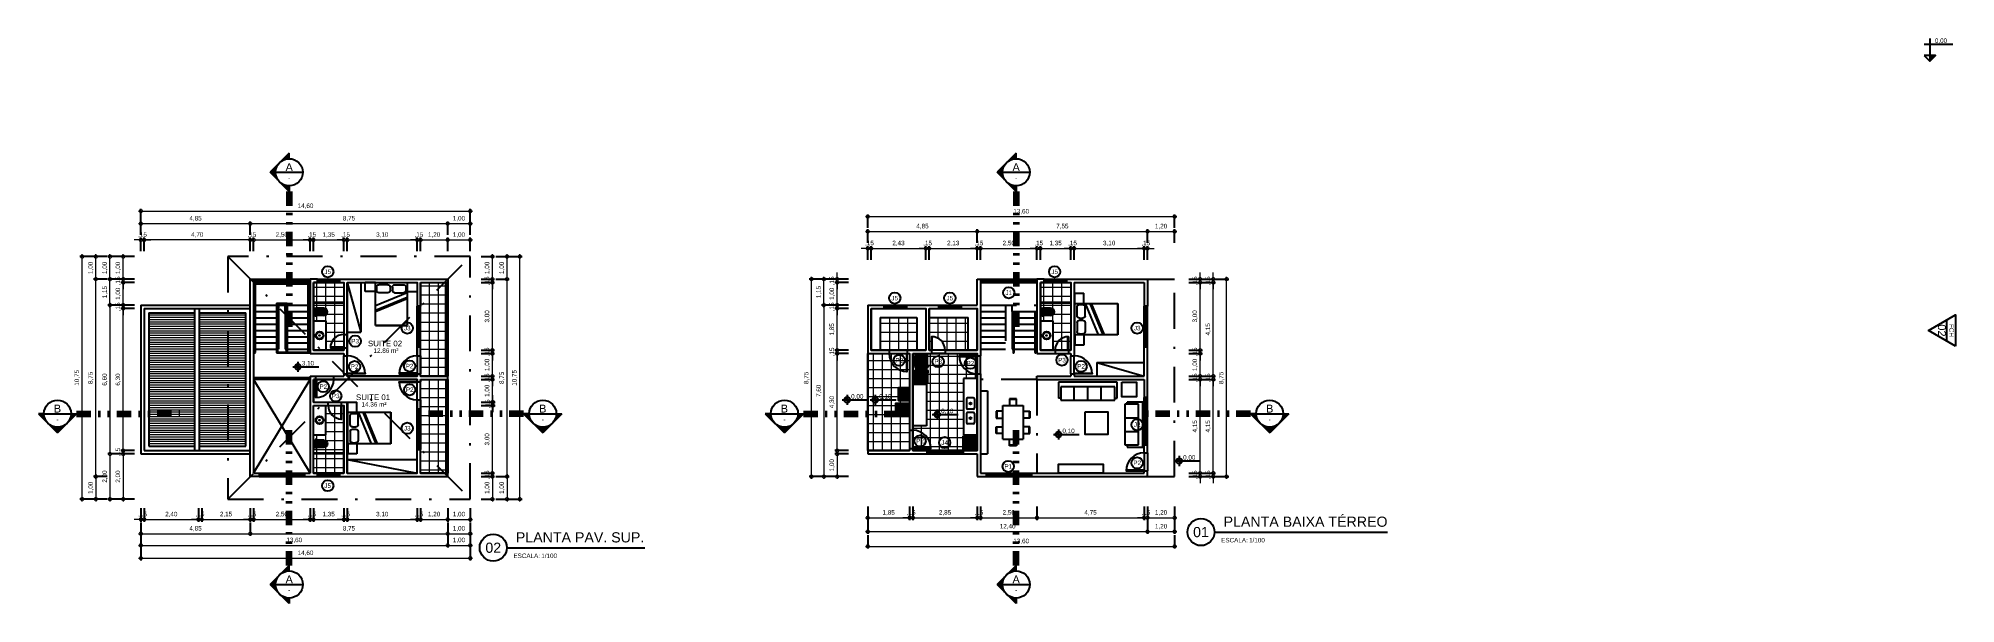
# Model space of a CAD drawing. Header units: metres. Extents: x 47788.9 to 47873.8, y 23415.4 to 23440.5.
import ezdxf
from ezdxf.enums import TextEntityAlignment as Align

# ---------------------------------------------------------------- set-up
doc = ezdxf.new("R2010")
doc.units = ezdxf.units.M
doc.header["$LTSCALE"] = 0.25
doc.linetypes.add('DASHDOT2', pattern=[12.7, 6.35, -3.175, 0, -3.175])
doc.linetypes.add('DIVIDEX2', pattern=[63.5, 25.4, -12.7, 0, -12.7, 0, -12.7])
doc.layers.add('ARQ_0_AREAS', color=7, linetype='Continuous', true_color=0x5a1694, plot=False)
for name, color, linetype in [('ARQ_ALV CT', 5, 'Continuous'), ('ARQ_ALV VS', 2, 'Continuous'), ('ARQ_ESQ CT', 30, 'Continuous'), ('ARQ_GRADIL', 2, 'Continuous'), ('ARQ_MOB 01', 1, 'Continuous'), ('ARQ_MOB 02', 2, 'Continuous'), ('ARQ_PISO 01', 1, 'Continuous'), ('ARQ_PROJ SUP', 1, 'DASHDOT2'), ('ARQ_SAN 01', 1, 'Continuous'), ('ARQ_SAN 02', 2, 'Continuous'), ('ARQ_SIMB 01', 1, 'Continuous'), ('ARQ_TXT 01', 1, 'Continuous'), ('LOUÇA', 2, 'Continuous'), ('SIMB_01', 1, 'Continuous'), ('SIMB_02', 2, 'Continuous'), ('SIMB_PREENCHIMENTO', 253, 'Continuous'), ('SIMB_TXT', 1, 'Continuous')]:
    doc.layers.add(name, color=color, linetype=linetype)
for name, color, linetype, lineweight in [('ARQ_CINZA 03', 252, 'Continuous', 9), ('ARQ_CINZA 04', 253, 'Continuous', 9), ('SIMB_LCT', 253, 'DIVIDEX2', 100)]:
    doc.layers.add(name, color=color, linetype=linetype, lineweight=lineweight)
doc.layers.add('ARQ_COTA_AZUL', color=5, linetype='Continuous', lineweight=20, true_color=0x0000ff)
doc.styles.add('Annot_2.0mm', font='arial.ttf', dxfattribs={"height": 2})
doc.styles.add('Annot_2.5mm', font='arial.ttf', dxfattribs={"height": 2.5})
doc.styles.add('cota', font='arial.ttf')
doc.styles.add('SIMB', font='arial.ttf')
doc.dimstyles.new('Info 01 - annot', dxfattribs={"dimtxt": 2, "dimasz": 3, "dimexe": 1, "dimexo": 1, "dimgap": 1, "dimtad": 1, "dimzin": 4, "dimtxsty": 'cota', "dimblk": 'DOTSMALL', "dimcen": 2, "dimdle": 1, "dimclrd": 256, "dimclre": 256, "dimclrt": 1, "dimazin": 2, "dimtfac": 0.09, "dimtix": 1, "dimtmove": 2, "dimatfit": 2, "dimfxl": 5, "dimfxlon": 1, "dimtolj": 1, "dimtzin": 4, "dimlwd": -1, "dimarcsym": 1})
pattern_1 = [(180, (95681.52085, 46854.32565), (-1e-17, -0.1), [])]
pattern_2 = [(270, (47802.39784, 23426.66282), (0.4, -2e-16), []), (0, (47802.39784, 23426.66282), (0, 0.4), [])]

msp = doc.modelspace()

# ---------------------------------------------------------------- texts
at = {"layer": 'ARQ_TXT 01', "attachment_point": 1}
for s, insert, char_height, width, style in [('SUITE 02', (47803.464, 23427.086), 0.25, 2.27532, 'Annot_2.5mm'), ('12.86 m²', (47803.712, 23426.746), 0.2, 1.1094, 'Annot_2.0mm'), ('SUITE 01', (47802.934, 23424.702), 0.25, 2.27532, 'Annot_2.5mm'), ('14.36 m²', (47803.182, 23424.361), 0.2, 1.1094, 'Annot_2.0mm')]:
    msp.add_mtext(s, dxfattribs=dict(at, insert=insert, char_height=char_height, width=width, style=style))

# ---------------------------------------------------------------- blocks, each defined once
blk = doc.blocks.new('*U24')
at = {"layer": 'SIMB_PREENCHIMENTO', "transparency": 33554587}
h = blk.add_hatch(color=256, dxfattribs=at)
h.dxf.hatch_style = 1
h.paths.add_polyline_path([(2.5, 2.5), (0, 2.5), (0, 0)])
at = {"layer": 'SIMB_01'}
for p, q in [((0, 10.06), (0, 0)), ((-2.5, 7.56), (10.18, 7.56))]:
    blk.add_line(p, q, dxfattribs=at)
blk.add_lwpolyline([(-2.5, 2.5), (0, 0), (2.5, 2.5), (-2.5, 2.5)], dxfattribs=at)
at = {"layer": 'SIMB_TXT', "style": 'SIMB'}
blk.add_attdef('00,00', (2.3, 8.14), '', height=2, dxfattribs=at)
blk = doc.blocks.new('VASO_BELL')
at = {"true_color": 0xffffff}
h = blk.add_hatch(color=7, dxfattribs=at)
h.dxf.hatch_style = 1
edge = h.paths.add_edge_path()
edge.add_line((0, 0), (0.37, 0))
edge.add_line((0.37, 0), (0.37, -0.126))
edge.add_line((0.37, -0.126), (0.37, -0.505))
edge.add_arc((0.185, -0.505), 0.185, -180, 0, ccw=False)
edge.add_line((0, -0.505), (0, -0.126))
edge.add_line((0, -0.126), (0, 0))
h = blk.add_hatch(color=7, dxfattribs=at)
h.dxf.hatch_style = 1
h.paths.add_polyline_path([(-0.007, -0.086), (-0.022, -0.086), (-0.022, -0.121), (-0.007, -0.121)])
h = blk.add_hatch(color=7, dxfattribs=at)
h.dxf.hatch_style = 1
h.paths.add_polyline_path([(0, -0.089), (-0.007, -0.089), (-0.007, -0.117), (0, -0.117)])
at = {"layer": 'ARQ_SAN 01'}
for p, q in [((0.056, -0.361), (0.056, -0.505)), ((0.062, -0.361), (0.062, -0.505)), ((0.082, -0.336), (0.288, -0.336)), ((0.082, -0.342), (0.288, -0.342)), ((0.141, -0.353), (0.141, -0.406)), ((0.229, -0.353), (0.229, -0.406)), ((0.308, -0.361), (0.308, -0.505)), ((0.314, -0.361), (0.314, -0.505))]:
    blk.add_line(p, q, dxfattribs=at)
for centre in [(0.11, -0.255), (0.26, -0.255)]:
    blk.add_circle(centre, 0.0075, dxfattribs=at)
for centre, radius, start, end in [((0.185, -0.505), 0.129, 179.77728, 0.22272), ((0.082, -0.361), 0.025, 90, 180), ((0.082, -0.361), 0.019, 90, 180), ((0.185, -0.499), 0.123, 182.60055, 357.39945), ((0.191, -0.592), 0.244, 91.42642, 101.83306), ((0.168, -0.406), 0.027, 180, 229.16778), ((0.185, -0.386), 0.053, 229.16778, 310.83222), ((0.179, -0.592), 0.244, 78.16694, 88.57358), ((0.202, -0.406), 0.027, 310.83222, 0), ((0.288, -0.361), 0.025, 0, 90), ((0.288, -0.361), 0.019, 0, 90)]:
    blk.add_arc(centre, radius, start, end, dxfattribs=at)
at = {"layer": 'ARQ_SAN 02'}
for p, q in [((0, 0), (0, -0.126)), ((0, 0), (0.37, 0)), ((0.37, 0), (0.37, -0.126)), ((-0.022, -0.086), (-0.007, -0.086)), ((-0.022, -0.121), (-0.022, -0.086)), ((-0.022, -0.121), (-0.007, -0.121)), ((-0.007, -0.121), (-0.007, -0.086)), ((0, -0.089), (-0.007, -0.089)), ((0, -0.117), (-0.007, -0.117)), ((0, -0.505), (0, -0.126)), ((0.026, -0.331), (0.026, -0.505)), ((0.051, -0.306), (0.319, -0.306)), ((0.301, -0.195), (0.069, -0.195)), ((0.344, -0.331), (0.344, -0.505)), ((0.37, -0.505), (0.37, -0.126))]:
    blk.add_line(p, q, dxfattribs=at)
for centre, radius, start, end in [((0.069, -0.126), 0.069, 180, 270), ((0.185, -0.505), 0.185, 180, 0), ((0.051, -0.331), 0.025, 90, 180), ((0.185, -0.505), 0.159, 180, 0), ((0.301, -0.126), 0.069, 270, 0), ((0.319, -0.331), 0.025, 0, 90)]:
    blk.add_arc(centre, radius, start, end, dxfattribs=at)
blk = doc.blocks.new('*U1017')
at = {"layer": 'SIMB_PREENCHIMENTO', "transparency": 33554587}
h = blk.add_hatch(color=256, dxfattribs=at)
h.dxf.hatch_style = 1
h.paths.add_polyline_path([(-4.33, 4.15), (-8.48, 0), (-6, 0, -0.193399)])
h = blk.add_hatch(color=256, dxfattribs=at)
h.dxf.hatch_style = 1
h.paths.add_polyline_path([(0, 8.48), (-4.15, 4.33, -0.401827), (4.15, 4.33)])
h = blk.add_hatch(color=256, dxfattribs=at)
h.dxf.hatch_style = 1
h.paths.add_polyline_path([(4.33, 4.15, -0.193399), (6, 0), (8.48, 0)])
at = {"layer": 'SIMB_01'}
for p, q in [((-8.48, 0), (0, 8.48)), ((-6, 0), (-8.48, 0)), ((8.48, 0), (0, 8.48)), ((0, 6), (0, -6)), ((6, 0), (8.48, 0))]:
    blk.add_line(p, q, dxfattribs=at)
blk.add_circle((0, 0), 6, dxfattribs=at)
at = {"layer": 'SIMB_LCT'}
blk.add_line((8.48, 0), (69.06, 0), dxfattribs=at)
at = {"layer": 'SIMB_TXT', "style": 'SIMB'}
for tag, height, p in [('999', 2, (-2.53, 0)), ('000', 3.5, (2.25, 0))]:
    blk.add_attdef(tag, text='', height=height, rotation=270, dxfattribs=at).set_placement(p, align=Align.MIDDLE_CENTER)
blk = doc.blocks.new('_DotSmall')
at = {"color": 0, "linetype": 'ByBlock', "const_width": 0.5}
blk.add_lwpolyline([(-0.0625, 0, 1), (0.0625, 0, 1)], format="xyb", close=True, dxfattribs=at)
blk = doc.blocks.new('*D740')
at = {"layer": 'ARQ_COTA_AZUL', "lineweight": -2, "transparency": 16777216}
for p, q in [((47793.116, 23428.663), (47792.516, 23428.663)), ((47793.116, 23428.513), (47792.516, 23428.513))]:
    blk.add_line(p, q, dxfattribs=at)
at = {"layer": 'ARQ_COTA_AZUL', "transparency": 16777216}
for p, q in [((47792.616, 23428.663), (47792.616, 23428.963)), ((47792.616, 23428.663), (47792.616, 23428.513)), ((47792.616, 23428.513), (47792.616, 23428.213))]:
    blk.add_line(p, q, dxfattribs=at)
at = {"layer": 'Defpoints', "color": 0, "transparency": 16777216}
for p in [(47792.616, 23428.513), (47793.398, 23428.663), (47793.548, 23428.513)]:
    blk.add_point(p, dxfattribs=at)
at = {"layer": 'ARQ_COTA_AZUL', "transparency": 16777216, "xscale": 0.3, "yscale": 0.3, "zscale": 0.3}
for p, rotation in [((47792.616, 23428.663), 270), ((47792.616, 23428.513), 90)]:
    blk.add_blockref('_DotSmall', p, dxfattribs=dict(at, rotation=rotation))
at = {"layer": 'ARQ_COTA_AZUL', "color": 1, "transparency": 16777216, "insert": (47792.396, 23428.588), "char_height": 0.2, "attachment_point": 5, "rotation": 90, "style": 'cota'}
blk.add_mtext('\\A1;,15', dxfattribs=at)
blk = doc.blocks.new('*D742')
at = {"layer": 'ARQ_COTA_AZUL', "lineweight": -2, "transparency": 16777216}
for p, q in [((47793.116, 23428.663), (47792.516, 23428.663)), ((47793.116, 23428.513), (47792.516, 23428.513))]:
    blk.add_line(p, q, dxfattribs=at)
at = {"layer": 'ARQ_COTA_AZUL', "transparency": 16777216}
for p, q in [((47792.616, 23428.663), (47792.616, 23428.963)), ((47792.616, 23428.663), (47792.616, 23428.513)), ((47792.616, 23428.513), (47792.616, 23428.213))]:
    blk.add_line(p, q, dxfattribs=at)
at = {"layer": 'Defpoints', "color": 0, "transparency": 16777216}
for p in [(47792.616, 23428.513), (47793.398, 23428.663), (47793.548, 23428.513)]:
    blk.add_point(p, dxfattribs=at)
at = {"layer": 'ARQ_COTA_AZUL', "transparency": 16777216, "xscale": 0.3, "yscale": 0.3, "zscale": 0.3}
for p, rotation in [((47792.616, 23428.663), 270), ((47792.616, 23428.513), 90)]:
    blk.add_blockref('_DotSmall', p, dxfattribs=dict(at, rotation=rotation))
at = {"layer": 'ARQ_COTA_AZUL', "color": 1, "transparency": 16777216, "insert": (47792.396, 23428.588), "char_height": 0.2, "attachment_point": 5, "rotation": 90, "style": 'cota'}
blk.add_mtext('\\A1;,15', dxfattribs=at)
blk = doc.blocks.new('*D720')
at = {"layer": 'ARQ_COTA_AZUL', "transparency": 16777216}
for p, q in [((47792.616, 23422.213), (47792.616, 23422.513)), ((47792.616, 23422.213), (47792.616, 23422.063)), ((47792.616, 23422.063), (47792.616, 23421.763))]:
    blk.add_line(p, q, dxfattribs=at)
at = {"layer": 'ARQ_COTA_AZUL', "lineweight": -2, "transparency": 16777216}
for p, q in [((47793.116, 23422.213), (47792.516, 23422.213)), ((47793.116, 23422.063), (47792.516, 23422.063))]:
    blk.add_line(p, q, dxfattribs=at)
at = {"layer": 'Defpoints', "color": 0, "transparency": 16777216}
for p in [(47792.616, 23422.063), (47793.398, 23422.063), (47793.548, 23422.213)]:
    blk.add_point(p, dxfattribs=at)
at = {"layer": 'ARQ_COTA_AZUL', "transparency": 16777216, "xscale": 0.3, "yscale": 0.3, "zscale": 0.3}
for p, rotation in [((47792.616, 23422.213), 270), ((47792.616, 23422.063), 90)]:
    blk.add_blockref('_DotSmall', p, dxfattribs=dict(at, rotation=rotation))
at = {"layer": 'ARQ_COTA_AZUL', "color": 1, "transparency": 16777216, "insert": (47792.396, 23422.138), "char_height": 0.2, "attachment_point": 5, "rotation": 90, "style": 'cota'}
blk.add_mtext('\\A1;,15', dxfattribs=at)
blk = doc.blocks.new('*D722')
at = {"layer": 'ARQ_COTA_AZUL', "lineweight": -2, "transparency": 16777216}
for p, q in [((47792.53, 23428.663), (47791.93, 23428.663)), ((47792.53, 23422.063), (47791.93, 23422.063))]:
    blk.add_line(p, q, dxfattribs=at)
at = {"layer": 'ARQ_COTA_AZUL', "transparency": 16777216}
blk.add_line((47792.03, 23428.763), (47792.03, 23421.963), dxfattribs=at)
at = {"layer": 'Defpoints', "color": 0, "transparency": 16777216}
for p in [(47793.398, 23428.663), (47792.03, 23422.063), (47793.398, 23422.063)]:
    blk.add_point(p, dxfattribs=at)
at = {"layer": 'ARQ_COTA_AZUL', "transparency": 16777216, "xscale": 0.3, "yscale": 0.3, "zscale": 0.3}
for p, rotation in [((47792.03, 23428.663), 90), ((47792.03, 23422.063), 270)]:
    blk.add_blockref('_DotSmall', p, dxfattribs=dict(at, rotation=rotation))
at = {"layer": 'ARQ_COTA_AZUL', "color": 1, "transparency": 16777216, "insert": (47791.81, 23425.363), "char_height": 0.2, "attachment_point": 5, "rotation": 90, "style": 'cota'}
blk.add_mtext('\\A1;6,60', dxfattribs=at)
blk = doc.blocks.new('*D724')
at = {"layer": 'ARQ_COTA_AZUL', "transparency": 16777216}
for p, q in [((47793.398, 23419.162), (47793.098, 23419.162)), ((47793.398, 23419.162), (47793.548, 23419.162)), ((47793.548, 23419.162), (47793.848, 23419.162))]:
    blk.add_line(p, q, dxfattribs=at)
at = {"layer": 'ARQ_COTA_AZUL', "lineweight": -2, "transparency": 16777216}
for p, q in [((47793.398, 23419.662), (47793.398, 23419.062)), ((47793.548, 23419.662), (47793.548, 23419.062))]:
    blk.add_line(p, q, dxfattribs=at)
at = {"layer": 'Defpoints', "color": 0, "transparency": 16777216}
for p in [(47793.398, 23422.063), (47793.548, 23422.213), (47793.548, 23419.162)]:
    blk.add_point(p, dxfattribs=at)
at = {"layer": 'ARQ_COTA_AZUL', "transparency": 16777216, "xscale": 0.3, "yscale": 0.3, "zscale": 0.3}
blk.add_blockref('_DotSmall', (47793.398, 23419.162), dxfattribs=at)
at = {"layer": 'ARQ_COTA_AZUL', "transparency": 16777216, "xscale": 0.3, "yscale": 0.3, "zscale": 0.3, "rotation": 180}
blk.add_blockref('_DotSmall', (47793.548, 23419.162), dxfattribs=at)
at = {"layer": 'ARQ_COTA_AZUL', "color": 1, "transparency": 16777216, "insert": (47793.473, 23419.382), "char_height": 0.2, "attachment_point": 5, "style": 'cota'}
blk.add_mtext('\\A1;,15', dxfattribs=at)
blk = doc.blocks.new('*D726')
at = {"layer": 'ARQ_COTA_AZUL', "transparency": 16777216}
blk.add_line((47793.448, 23419.162), (47796.048, 23419.162), dxfattribs=at)
at = {"layer": 'ARQ_COTA_AZUL', "lineweight": -2, "transparency": 16777216}
for p, q in [((47793.548, 23419.662), (47793.548, 23419.062)), ((47795.948, 23419.662), (47795.948, 23419.062))]:
    blk.add_line(p, q, dxfattribs=at)
at = {"layer": 'Defpoints', "color": 0, "transparency": 16777216}
for p in [(47793.548, 23422.213), (47795.948, 23422.213), (47795.948, 23419.162)]:
    blk.add_point(p, dxfattribs=at)
at = {"layer": 'ARQ_COTA_AZUL', "transparency": 16777216, "xscale": 0.3, "yscale": 0.3, "zscale": 0.3, "rotation": 180}
blk.add_blockref('_DotSmall', (47793.548, 23419.162), dxfattribs=at)
at = {"layer": 'ARQ_COTA_AZUL', "transparency": 16777216, "xscale": 0.3, "yscale": 0.3, "zscale": 0.3}
blk.add_blockref('_DotSmall', (47795.948, 23419.162), dxfattribs=at)
at = {"layer": 'ARQ_COTA_AZUL', "color": 1, "transparency": 16777216, "insert": (47794.748, 23419.382), "char_height": 0.2, "attachment_point": 5, "style": 'cota'}
blk.add_mtext('\\A1;2,40', dxfattribs=at)
blk = doc.blocks.new('*D728')
at = {"layer": 'ARQ_COTA_AZUL', "transparency": 16777216}
for p, q in [((47795.948, 23419.162), (47795.648, 23419.162)), ((47795.948, 23419.162), (47796.098, 23419.162)), ((47796.098, 23419.162), (47796.398, 23419.162))]:
    blk.add_line(p, q, dxfattribs=at)
at = {"layer": 'ARQ_COTA_AZUL', "lineweight": -2, "transparency": 16777216}
for p, q in [((47795.948, 23419.662), (47795.948, 23419.062)), ((47796.098, 23419.662), (47796.098, 23419.062))]:
    blk.add_line(p, q, dxfattribs=at)
at = {"layer": 'Defpoints', "color": 0, "transparency": 16777216}
for p in [(47795.948, 23422.213), (47796.098, 23422.213), (47796.098, 23419.162)]:
    blk.add_point(p, dxfattribs=at)
at = {"layer": 'ARQ_COTA_AZUL', "transparency": 16777216, "xscale": 0.3, "yscale": 0.3, "zscale": 0.3}
blk.add_blockref('_DotSmall', (47795.948, 23419.162), dxfattribs=at)
at = {"layer": 'ARQ_COTA_AZUL', "transparency": 16777216, "xscale": 0.3, "yscale": 0.3, "zscale": 0.3, "rotation": 180}
blk.add_blockref('_DotSmall', (47796.098, 23419.162), dxfattribs=at)
at = {"layer": 'ARQ_COTA_AZUL', "color": 1, "transparency": 16777216, "insert": (47796.023, 23419.382), "char_height": 0.2, "attachment_point": 5, "style": 'cota'}
blk.add_mtext('\\A1;,15', dxfattribs=at)
blk = doc.blocks.new('*D730')
at = {"layer": 'ARQ_COTA_AZUL', "transparency": 16777216}
blk.add_line((47795.998, 23419.162), (47798.348, 23419.162), dxfattribs=at)
at = {"layer": 'ARQ_COTA_AZUL', "lineweight": -2, "transparency": 16777216}
for p, q in [((47796.098, 23419.662), (47796.098, 23419.062)), ((47798.248, 23419.662), (47798.248, 23419.062))]:
    blk.add_line(p, q, dxfattribs=at)
at = {"layer": 'Defpoints', "color": 0, "transparency": 16777216}
for p in [(47796.098, 23422.213), (47798.248, 23422.063), (47798.248, 23419.162)]:
    blk.add_point(p, dxfattribs=at)
at = {"layer": 'ARQ_COTA_AZUL', "transparency": 16777216, "xscale": 0.3, "yscale": 0.3, "zscale": 0.3, "rotation": 180}
blk.add_blockref('_DotSmall', (47796.098, 23419.162), dxfattribs=at)
at = {"layer": 'ARQ_COTA_AZUL', "transparency": 16777216, "xscale": 0.3, "yscale": 0.3, "zscale": 0.3}
blk.add_blockref('_DotSmall', (47798.248, 23419.162), dxfattribs=at)
at = {"layer": 'ARQ_COTA_AZUL', "color": 1, "transparency": 16777216, "insert": (47797.173, 23419.382), "char_height": 0.2, "attachment_point": 5, "style": 'cota'}
blk.add_mtext('\\A1;2,15', dxfattribs=at)
blk = doc.blocks.new('*D738')
at = {"layer": 'ARQ_COTA_AZUL', "transparency": 16777216}
blk.add_line((47793.298, 23418.531), (47798.348, 23418.531), dxfattribs=at)
at = {"layer": 'ARQ_COTA_AZUL', "lineweight": -2, "transparency": 16777216}
for p, q in [((47793.398, 23419.031), (47793.398, 23418.431)), ((47798.248, 23419.031), (47798.248, 23418.431))]:
    blk.add_line(p, q, dxfattribs=at)
at = {"layer": 'Defpoints', "color": 0, "transparency": 16777216}
for p in [(47793.398, 23422.063), (47798.248, 23422.063), (47798.248, 23418.531)]:
    blk.add_point(p, dxfattribs=at)
at = {"layer": 'ARQ_COTA_AZUL', "transparency": 16777216, "xscale": 0.3, "yscale": 0.3, "zscale": 0.3, "rotation": 180}
blk.add_blockref('_DotSmall', (47793.398, 23418.531), dxfattribs=at)
at = {"layer": 'ARQ_COTA_AZUL', "transparency": 16777216, "xscale": 0.3, "yscale": 0.3, "zscale": 0.3}
blk.add_blockref('_DotSmall', (47798.248, 23418.531), dxfattribs=at)
at = {"layer": 'ARQ_COTA_AZUL', "color": 1, "transparency": 16777216, "insert": (47795.823, 23418.751), "char_height": 0.2, "attachment_point": 5, "style": 'cota'}
blk.add_mtext('\\A1;4,85', dxfattribs=at)
blk = doc.blocks.new('*U1015')
at = {"layer": 'SIMB_PREENCHIMENTO', "transparency": 33554587}
h = blk.add_hatch(color=256, dxfattribs=at)
h.dxf.hatch_style = 1
h.paths.add_polyline_path([(-4.33, 4.15), (-8.48, 0), (-6, 0, -0.193399)])
h = blk.add_hatch(color=256, dxfattribs=at)
h.dxf.hatch_style = 1
h.paths.add_polyline_path([(0, 8.48), (-4.15, 4.33, -0.401827), (4.15, 4.33)])
h = blk.add_hatch(color=256, dxfattribs=at)
h.dxf.hatch_style = 1
h.paths.add_polyline_path([(4.33, 4.15, -0.193399), (6, 0), (8.48, 0)])
at = {"layer": 'SIMB_01'}
for p, q in [((-8.48, 0), (0, 8.48)), ((-6, 0), (-8.48, 0)), ((6, 0), (-6, 0)), ((8.48, 0), (0, 8.48)), ((6, 0), (8.48, 0))]:
    blk.add_line(p, q, dxfattribs=at)
blk.add_circle((0, 0), 6, dxfattribs=at)
at = {"layer": 'SIMB_LCT'}
blk.add_line((8.48, 0), (54.25, 0), dxfattribs=at)
at = {"layer": 'SIMB_TXT', "style": 'SIMB'}
for tag, height, p in [('999', 2, (0, 2.53)), ('000', 3.5, (0, -2.25))]:
    blk.add_attdef(tag, text='', height=height, rotation=180, dxfattribs=at).set_placement(p, align=Align.MIDDLE_CENTER)
blk = doc.blocks.new('*D717')
at = {"layer": 'ARQ_COTA_AZUL', "transparency": 16777216}
for p, q in [((47798.248, 23431.551), (47797.948, 23431.551)), ((47798.248, 23431.551), (47798.398, 23431.551)), ((47798.398, 23431.551), (47798.698, 23431.551))]:
    blk.add_line(p, q, dxfattribs=at)
at = {"layer": 'ARQ_COTA_AZUL', "lineweight": -2, "transparency": 16777216}
for p, q in [((47798.248, 23431.051), (47798.248, 23431.651)), ((47798.398, 23431.051), (47798.398, 23431.651))]:
    blk.add_line(p, q, dxfattribs=at)
at = {"layer": 'Defpoints', "color": 0, "transparency": 16777216}
for p in [(47798.398, 23431.551), (47798.248, 23429.813), (47798.398, 23429.813)]:
    blk.add_point(p, dxfattribs=at)
at = {"layer": 'ARQ_COTA_AZUL', "transparency": 16777216, "xscale": 0.3, "yscale": 0.3, "zscale": 0.3}
blk.add_blockref('_DotSmall', (47798.248, 23431.551), dxfattribs=at)
at = {"layer": 'ARQ_COTA_AZUL', "transparency": 16777216, "xscale": 0.3, "yscale": 0.3, "zscale": 0.3, "rotation": 180}
blk.add_blockref('_DotSmall', (47798.398, 23431.551), dxfattribs=at)
at = {"layer": 'ARQ_COTA_AZUL', "color": 1, "transparency": 16777216, "insert": (47798.323, 23431.771), "char_height": 0.2, "attachment_point": 5, "style": 'cota'}
blk.add_mtext('\\A1;,15', dxfattribs=at)
blk = doc.blocks.new('*D718')
at = {"layer": 'ARQ_COTA_AZUL', "transparency": 16777216}
blk.add_line((47798.298, 23431.551), (47800.998, 23431.551), dxfattribs=at)
at = {"layer": 'ARQ_COTA_AZUL', "lineweight": -2, "transparency": 16777216}
for p, q in [((47798.398, 23431.051), (47798.398, 23431.651)), ((47800.898, 23431.051), (47800.898, 23431.651))]:
    blk.add_line(p, q, dxfattribs=at)
at = {"layer": 'Defpoints', "color": 0, "transparency": 16777216}
for p in [(47800.898, 23431.551), (47798.398, 23429.813), (47800.898, 23429.813)]:
    blk.add_point(p, dxfattribs=at)
at = {"layer": 'ARQ_COTA_AZUL', "transparency": 16777216, "xscale": 0.3, "yscale": 0.3, "zscale": 0.3, "rotation": 180}
blk.add_blockref('_DotSmall', (47798.398, 23431.551), dxfattribs=at)
at = {"layer": 'ARQ_COTA_AZUL', "transparency": 16777216, "xscale": 0.3, "yscale": 0.3, "zscale": 0.3}
blk.add_blockref('_DotSmall', (47800.898, 23431.551), dxfattribs=at)
at = {"layer": 'ARQ_COTA_AZUL', "color": 1, "transparency": 16777216, "insert": (47799.648, 23431.771), "char_height": 0.2, "attachment_point": 5, "style": 'cota'}
blk.add_mtext('\\A1;2,50', dxfattribs=at)
blk = doc.blocks.new('*D719')
at = {"layer": 'ARQ_COTA_AZUL', "transparency": 16777216}
for p, q in [((47800.898, 23431.551), (47800.598, 23431.551)), ((47800.898, 23431.551), (47801.048, 23431.551)), ((47801.048, 23431.551), (47801.348, 23431.551))]:
    blk.add_line(p, q, dxfattribs=at)
at = {"layer": 'ARQ_COTA_AZUL', "lineweight": -2, "transparency": 16777216}
for p, q in [((47800.898, 23431.051), (47800.898, 23431.651)), ((47801.048, 23431.051), (47801.048, 23431.651))]:
    blk.add_line(p, q, dxfattribs=at)
at = {"layer": 'Defpoints', "color": 0, "transparency": 16777216}
for p in [(47801.048, 23431.551), (47800.898, 23429.813), (47801.048, 23429.663)]:
    blk.add_point(p, dxfattribs=at)
at = {"layer": 'ARQ_COTA_AZUL', "transparency": 16777216, "xscale": 0.3, "yscale": 0.3, "zscale": 0.3}
blk.add_blockref('_DotSmall', (47800.898, 23431.551), dxfattribs=at)
at = {"layer": 'ARQ_COTA_AZUL', "transparency": 16777216, "xscale": 0.3, "yscale": 0.3, "zscale": 0.3, "rotation": 180}
blk.add_blockref('_DotSmall', (47801.048, 23431.551), dxfattribs=at)
at = {"layer": 'ARQ_COTA_AZUL', "color": 1, "transparency": 16777216, "insert": (47800.973, 23431.771), "char_height": 0.2, "attachment_point": 5, "style": 'cota'}
blk.add_mtext('\\A1;,15', dxfattribs=at)
blk = doc.blocks.new('*D712')
at = {"layer": 'ARQ_COTA_AZUL', "lineweight": -2, "transparency": 16777216}
for p, q in [((47793.116, 23428.513), (47792.516, 23428.513)), ((47793.116, 23422.213), (47792.516, 23422.213))]:
    blk.add_line(p, q, dxfattribs=at)
at = {"layer": 'ARQ_COTA_AZUL', "transparency": 16777216}
blk.add_line((47792.616, 23422.113), (47792.616, 23428.613), dxfattribs=at)
at = {"layer": 'Defpoints', "color": 0, "transparency": 16777216}
for p in [(47792.616, 23428.513), (47793.548, 23428.513), (47793.548, 23422.213)]:
    blk.add_point(p, dxfattribs=at)
at = {"layer": 'ARQ_COTA_AZUL', "transparency": 16777216, "xscale": 0.3, "yscale": 0.3, "zscale": 0.3}
for p, rotation in [((47792.616, 23428.513), 90), ((47792.616, 23422.213), 270)]:
    blk.add_blockref('_DotSmall', p, dxfattribs=dict(at, rotation=rotation))
at = {"layer": 'ARQ_COTA_AZUL', "color": 1, "transparency": 16777216, "insert": (47792.396, 23425.363), "char_height": 0.2, "attachment_point": 5, "rotation": 90, "style": 'cota'}
blk.add_mtext('\\A1;6,30', dxfattribs=at)
blk = doc.blocks.new('*D713')
at = {"layer": 'ARQ_COTA_AZUL', "transparency": 16777216}
blk.add_line((47800.948, 23431.551), (47802.498, 23431.551), dxfattribs=at)
at = {"layer": 'ARQ_COTA_AZUL', "lineweight": -2, "transparency": 16777216}
for p, q in [((47801.048, 23431.051), (47801.048, 23431.651)), ((47802.398, 23431.051), (47802.398, 23431.651))]:
    blk.add_line(p, q, dxfattribs=at)
at = {"layer": 'Defpoints', "color": 0, "transparency": 16777216}
for p in [(47802.398, 23431.551), (47801.048, 23429.663), (47802.398, 23429.663)]:
    blk.add_point(p, dxfattribs=at)
at = {"layer": 'ARQ_COTA_AZUL', "transparency": 16777216, "xscale": 0.3, "yscale": 0.3, "zscale": 0.3, "rotation": 180}
blk.add_blockref('_DotSmall', (47801.048, 23431.551), dxfattribs=at)
at = {"layer": 'ARQ_COTA_AZUL', "transparency": 16777216, "xscale": 0.3, "yscale": 0.3, "zscale": 0.3}
blk.add_blockref('_DotSmall', (47802.398, 23431.551), dxfattribs=at)
at = {"layer": 'ARQ_COTA_AZUL', "color": 1, "transparency": 16777216, "insert": (47801.723, 23431.771), "char_height": 0.2, "attachment_point": 5, "style": 'cota'}
blk.add_mtext('\\A1;1,35', dxfattribs=at)
blk = doc.blocks.new('*D714')
at = {"layer": 'ARQ_COTA_AZUL', "transparency": 16777216}
for p, q in [((47802.398, 23431.551), (47802.098, 23431.551)), ((47802.398, 23431.551), (47802.548, 23431.551)), ((47802.548, 23431.551), (47802.848, 23431.551))]:
    blk.add_line(p, q, dxfattribs=at)
at = {"layer": 'ARQ_COTA_AZUL', "lineweight": -2, "transparency": 16777216}
for p, q in [((47802.398, 23431.051), (47802.398, 23431.651)), ((47802.548, 23431.051), (47802.548, 23431.651))]:
    blk.add_line(p, q, dxfattribs=at)
at = {"layer": 'Defpoints', "color": 0, "transparency": 16777216}
for p in [(47802.548, 23431.551), (47802.398, 23429.663), (47802.548, 23429.663)]:
    blk.add_point(p, dxfattribs=at)
at = {"layer": 'ARQ_COTA_AZUL', "transparency": 16777216, "xscale": 0.3, "yscale": 0.3, "zscale": 0.3}
blk.add_blockref('_DotSmall', (47802.398, 23431.551), dxfattribs=at)
at = {"layer": 'ARQ_COTA_AZUL', "transparency": 16777216, "xscale": 0.3, "yscale": 0.3, "zscale": 0.3, "rotation": 180}
blk.add_blockref('_DotSmall', (47802.548, 23431.551), dxfattribs=at)
at = {"layer": 'ARQ_COTA_AZUL', "color": 1, "transparency": 16777216, "insert": (47802.473, 23431.771), "char_height": 0.2, "attachment_point": 5, "style": 'cota'}
blk.add_mtext('\\A1;,15', dxfattribs=at)
blk = doc.blocks.new('*D715')
at = {"layer": 'ARQ_COTA_AZUL', "transparency": 16777216}
blk.add_line((47802.448, 23431.551), (47805.748, 23431.551), dxfattribs=at)
at = {"layer": 'ARQ_COTA_AZUL', "lineweight": -2, "transparency": 16777216}
for p, q in [((47802.548, 23431.051), (47802.548, 23431.651)), ((47805.648, 23431.051), (47805.648, 23431.651))]:
    blk.add_line(p, q, dxfattribs=at)
at = {"layer": 'Defpoints', "color": 0, "transparency": 16777216}
for p in [(47805.648, 23431.551), (47802.548, 23429.663), (47805.648, 23429.663)]:
    blk.add_point(p, dxfattribs=at)
at = {"layer": 'ARQ_COTA_AZUL', "transparency": 16777216, "xscale": 0.3, "yscale": 0.3, "zscale": 0.3, "rotation": 180}
blk.add_blockref('_DotSmall', (47802.548, 23431.551), dxfattribs=at)
at = {"layer": 'ARQ_COTA_AZUL', "transparency": 16777216, "xscale": 0.3, "yscale": 0.3, "zscale": 0.3}
blk.add_blockref('_DotSmall', (47805.648, 23431.551), dxfattribs=at)
at = {"layer": 'ARQ_COTA_AZUL', "color": 1, "transparency": 16777216, "insert": (47804.098, 23431.771), "char_height": 0.2, "attachment_point": 5, "style": 'cota'}
blk.add_mtext('\\A1;3,10', dxfattribs=at)
blk = doc.blocks.new('*D716')
at = {"layer": 'ARQ_COTA_AZUL', "transparency": 16777216}
for p, q in [((47805.648, 23431.551), (47805.348, 23431.551)), ((47805.648, 23431.551), (47805.798, 23431.551)), ((47805.798, 23431.551), (47806.098, 23431.551))]:
    blk.add_line(p, q, dxfattribs=at)
at = {"layer": 'ARQ_COTA_AZUL', "lineweight": -2, "transparency": 16777216}
for p, q in [((47805.648, 23431.051), (47805.648, 23431.651)), ((47805.798, 23431.051), (47805.798, 23431.651))]:
    blk.add_line(p, q, dxfattribs=at)
at = {"layer": 'Defpoints', "color": 0, "transparency": 16777216}
for p in [(47805.798, 23431.551), (47805.648, 23429.663), (47805.798, 23429.813)]:
    blk.add_point(p, dxfattribs=at)
at = {"layer": 'ARQ_COTA_AZUL', "transparency": 16777216, "xscale": 0.3, "yscale": 0.3, "zscale": 0.3}
blk.add_blockref('_DotSmall', (47805.648, 23431.551), dxfattribs=at)
at = {"layer": 'ARQ_COTA_AZUL', "transparency": 16777216, "xscale": 0.3, "yscale": 0.3, "zscale": 0.3, "rotation": 180}
blk.add_blockref('_DotSmall', (47805.798, 23431.551), dxfattribs=at)
at = {"layer": 'ARQ_COTA_AZUL', "color": 1, "transparency": 16777216, "insert": (47805.723, 23431.771), "char_height": 0.2, "attachment_point": 5, "style": 'cota'}
blk.add_mtext('\\A1;,15', dxfattribs=at)
blk = doc.blocks.new('*D708')
at = {"layer": 'ARQ_COTA_AZUL', "transparency": 16777216}
blk.add_line((47805.698, 23431.551), (47807.098, 23431.551), dxfattribs=at)
at = {"layer": 'ARQ_COTA_AZUL', "lineweight": -2, "transparency": 16777216}
for p, q in [((47805.798, 23431.051), (47805.798, 23431.651)), ((47806.998, 23431.051), (47806.998, 23431.651))]:
    blk.add_line(p, q, dxfattribs=at)
at = {"layer": 'Defpoints', "color": 0, "transparency": 16777216}
for p in [(47806.998, 23431.551), (47805.798, 23429.813), (47806.998, 23429.813)]:
    blk.add_point(p, dxfattribs=at)
at = {"layer": 'ARQ_COTA_AZUL', "transparency": 16777216, "xscale": 0.3, "yscale": 0.3, "zscale": 0.3, "rotation": 180}
blk.add_blockref('_DotSmall', (47805.798, 23431.551), dxfattribs=at)
at = {"layer": 'ARQ_COTA_AZUL', "transparency": 16777216, "xscale": 0.3, "yscale": 0.3, "zscale": 0.3}
blk.add_blockref('_DotSmall', (47806.998, 23431.551), dxfattribs=at)
at = {"layer": 'ARQ_COTA_AZUL', "color": 1, "transparency": 16777216, "insert": (47806.398, 23431.771), "char_height": 0.2, "attachment_point": 5, "style": 'cota'}
blk.add_mtext('\\A1;1,20', dxfattribs=at)
blk = doc.blocks.new('*D710')
at = {"layer": 'ARQ_COTA_AZUL', "transparency": 16777216}
blk.add_line((47798.348, 23431.551), (47793.448, 23431.551), dxfattribs=at)
at = {"layer": 'ARQ_COTA_AZUL', "lineweight": -2, "transparency": 16777216}
for p, q in [((47793.548, 23431.051), (47793.548, 23431.651)), ((47798.248, 23431.051), (47798.248, 23431.651))]:
    blk.add_line(p, q, dxfattribs=at)
at = {"layer": 'Defpoints', "color": 0, "transparency": 16777216}
for p in [(47793.548, 23431.551), (47798.248, 23429.813), (47793.548, 23428.513)]:
    blk.add_point(p, dxfattribs=at)
at = {"layer": 'ARQ_COTA_AZUL', "transparency": 16777216, "xscale": 0.3, "yscale": 0.3, "zscale": 0.3, "rotation": 180}
blk.add_blockref('_DotSmall', (47793.548, 23431.551), dxfattribs=at)
at = {"layer": 'ARQ_COTA_AZUL', "transparency": 16777216, "xscale": 0.3, "yscale": 0.3, "zscale": 0.3}
blk.add_blockref('_DotSmall', (47798.248, 23431.551), dxfattribs=at)
at = {"layer": 'ARQ_COTA_AZUL', "color": 1, "transparency": 16777216, "insert": (47795.898, 23431.771), "char_height": 0.2, "attachment_point": 5, "style": 'cota'}
blk.add_mtext('\\A1;4,70', dxfattribs=at)
blk = doc.blocks.new('*D711')
at = {"layer": 'ARQ_COTA_AZUL', "transparency": 16777216}
for p, q in [((47793.398, 23431.551), (47793.098, 23431.551)), ((47793.548, 23431.551), (47793.398, 23431.551)), ((47793.548, 23431.551), (47793.848, 23431.551))]:
    blk.add_line(p, q, dxfattribs=at)
at = {"layer": 'ARQ_COTA_AZUL', "lineweight": -2, "transparency": 16777216}
for p, q in [((47793.398, 23431.051), (47793.398, 23431.651)), ((47793.548, 23431.051), (47793.548, 23431.651))]:
    blk.add_line(p, q, dxfattribs=at)
at = {"layer": 'Defpoints', "color": 0, "transparency": 16777216}
for p in [(47793.398, 23431.551), (47793.398, 23428.663), (47793.548, 23428.513)]:
    blk.add_point(p, dxfattribs=at)
at = {"layer": 'ARQ_COTA_AZUL', "transparency": 16777216, "xscale": 0.3, "yscale": 0.3, "zscale": 0.3}
blk.add_blockref('_DotSmall', (47793.398, 23431.551), dxfattribs=at)
at = {"layer": 'ARQ_COTA_AZUL', "transparency": 16777216, "xscale": 0.3, "yscale": 0.3, "zscale": 0.3, "rotation": 180}
blk.add_blockref('_DotSmall', (47793.548, 23431.551), dxfattribs=at)
at = {"layer": 'ARQ_COTA_AZUL', "color": 1, "transparency": 16777216, "insert": (47793.473, 23431.771), "char_height": 0.2, "attachment_point": 5, "style": 'cota'}
blk.add_mtext('\\A1;,15', dxfattribs=at)
blk = doc.blocks.new('*D748')
at = {"layer": 'ARQ_COTA_AZUL', "transparency": 16777216}
for p, q in [((47798.248, 23419.162), (47797.948, 23419.162)), ((47798.248, 23419.162), (47798.398, 23419.162)), ((47798.398, 23419.162), (47798.698, 23419.162))]:
    blk.add_line(p, q, dxfattribs=at)
at = {"layer": 'ARQ_COTA_AZUL', "lineweight": -2, "transparency": 16777216}
for p, q in [((47798.248, 23419.662), (47798.248, 23419.062)), ((47798.398, 23419.662), (47798.398, 23419.062))]:
    blk.add_line(p, q, dxfattribs=at)
at = {"layer": 'Defpoints', "color": 0, "transparency": 16777216}
for p in [(47798.248, 23422.063), (47798.398, 23421.213), (47798.398, 23419.162)]:
    blk.add_point(p, dxfattribs=at)
at = {"layer": 'ARQ_COTA_AZUL', "transparency": 16777216, "xscale": 0.3, "yscale": 0.3, "zscale": 0.3}
blk.add_blockref('_DotSmall', (47798.248, 23419.162), dxfattribs=at)
at = {"layer": 'ARQ_COTA_AZUL', "transparency": 16777216, "xscale": 0.3, "yscale": 0.3, "zscale": 0.3, "rotation": 180}
blk.add_blockref('_DotSmall', (47798.398, 23419.162), dxfattribs=at)
at = {"layer": 'ARQ_COTA_AZUL', "color": 1, "transparency": 16777216, "insert": (47798.323, 23419.382), "char_height": 0.2, "attachment_point": 5, "style": 'cota'}
blk.add_mtext('\\A1;,15', dxfattribs=at)
blk = doc.blocks.new('*D749')
at = {"layer": 'ARQ_COTA_AZUL', "transparency": 16777216}
blk.add_line((47798.298, 23419.162), (47800.998, 23419.162), dxfattribs=at)
at = {"layer": 'ARQ_COTA_AZUL', "lineweight": -2, "transparency": 16777216}
for p, q in [((47798.398, 23419.662), (47798.398, 23419.062)), ((47800.898, 23419.662), (47800.898, 23419.062))]:
    blk.add_line(p, q, dxfattribs=at)
at = {"layer": 'Defpoints', "color": 0, "transparency": 16777216}
for p in [(47798.398, 23421.213), (47800.898, 23421.213), (47800.898, 23419.162)]:
    blk.add_point(p, dxfattribs=at)
at = {"layer": 'ARQ_COTA_AZUL', "transparency": 16777216, "xscale": 0.3, "yscale": 0.3, "zscale": 0.3, "rotation": 180}
blk.add_blockref('_DotSmall', (47798.398, 23419.162), dxfattribs=at)
at = {"layer": 'ARQ_COTA_AZUL', "transparency": 16777216, "xscale": 0.3, "yscale": 0.3, "zscale": 0.3}
blk.add_blockref('_DotSmall', (47800.898, 23419.162), dxfattribs=at)
at = {"layer": 'ARQ_COTA_AZUL', "color": 1, "transparency": 16777216, "insert": (47799.648, 23419.382), "char_height": 0.2, "attachment_point": 5, "style": 'cota'}
blk.add_mtext('\\A1;2,50', dxfattribs=at)
blk = doc.blocks.new('*D750')
at = {"layer": 'ARQ_COTA_AZUL', "transparency": 16777216}
for p, q in [((47800.898, 23419.162), (47800.598, 23419.162)), ((47800.898, 23419.162), (47801.048, 23419.162)), ((47801.048, 23419.162), (47801.348, 23419.162))]:
    blk.add_line(p, q, dxfattribs=at)
at = {"layer": 'ARQ_COTA_AZUL', "lineweight": -2, "transparency": 16777216}
for p, q in [((47800.898, 23419.662), (47800.898, 23419.062)), ((47801.048, 23419.662), (47801.048, 23419.062))]:
    blk.add_line(p, q, dxfattribs=at)
at = {"layer": 'Defpoints', "color": 0, "transparency": 16777216}
for p in [(47800.898, 23421.213), (47801.048, 23421.213), (47801.048, 23419.162)]:
    blk.add_point(p, dxfattribs=at)
at = {"layer": 'ARQ_COTA_AZUL', "transparency": 16777216, "xscale": 0.3, "yscale": 0.3, "zscale": 0.3}
blk.add_blockref('_DotSmall', (47800.898, 23419.162), dxfattribs=at)
at = {"layer": 'ARQ_COTA_AZUL', "transparency": 16777216, "xscale": 0.3, "yscale": 0.3, "zscale": 0.3, "rotation": 180}
blk.add_blockref('_DotSmall', (47801.048, 23419.162), dxfattribs=at)
at = {"layer": 'ARQ_COTA_AZUL', "color": 1, "transparency": 16777216, "insert": (47800.973, 23419.382), "char_height": 0.2, "attachment_point": 5, "style": 'cota'}
blk.add_mtext('\\A1;,15', dxfattribs=at)
blk = doc.blocks.new('*D751')
at = {"layer": 'ARQ_COTA_AZUL', "transparency": 16777216}
blk.add_line((47800.948, 23419.162), (47802.498, 23419.162), dxfattribs=at)
at = {"layer": 'ARQ_COTA_AZUL', "lineweight": -2, "transparency": 16777216}
for p, q in [((47801.048, 23419.662), (47801.048, 23419.062)), ((47802.398, 23419.662), (47802.398, 23419.062))]:
    blk.add_line(p, q, dxfattribs=at)
at = {"layer": 'Defpoints', "color": 0, "transparency": 16777216}
for p in [(47801.048, 23421.213), (47802.398, 23421.213), (47802.398, 23419.162)]:
    blk.add_point(p, dxfattribs=at)
at = {"layer": 'ARQ_COTA_AZUL', "transparency": 16777216, "xscale": 0.3, "yscale": 0.3, "zscale": 0.3, "rotation": 180}
blk.add_blockref('_DotSmall', (47801.048, 23419.162), dxfattribs=at)
at = {"layer": 'ARQ_COTA_AZUL', "transparency": 16777216, "xscale": 0.3, "yscale": 0.3, "zscale": 0.3}
blk.add_blockref('_DotSmall', (47802.398, 23419.162), dxfattribs=at)
at = {"layer": 'ARQ_COTA_AZUL', "color": 1, "transparency": 16777216, "insert": (47801.723, 23419.382), "char_height": 0.2, "attachment_point": 5, "style": 'cota'}
blk.add_mtext('\\A1;1,35', dxfattribs=at)
blk = doc.blocks.new('*D752')
at = {"layer": 'ARQ_COTA_AZUL', "transparency": 16777216}
for p, q in [((47802.398, 23419.162), (47802.098, 23419.162)), ((47802.398, 23419.162), (47802.548, 23419.162)), ((47802.548, 23419.162), (47802.848, 23419.162))]:
    blk.add_line(p, q, dxfattribs=at)
at = {"layer": 'ARQ_COTA_AZUL', "lineweight": -2, "transparency": 16777216}
for p, q in [((47802.398, 23419.662), (47802.398, 23419.062)), ((47802.548, 23419.662), (47802.548, 23419.062))]:
    blk.add_line(p, q, dxfattribs=at)
at = {"layer": 'Defpoints', "color": 0, "transparency": 16777216}
for p in [(47802.398, 23421.213), (47802.548, 23421.213), (47802.548, 23419.162)]:
    blk.add_point(p, dxfattribs=at)
at = {"layer": 'ARQ_COTA_AZUL', "transparency": 16777216, "xscale": 0.3, "yscale": 0.3, "zscale": 0.3}
blk.add_blockref('_DotSmall', (47802.398, 23419.162), dxfattribs=at)
at = {"layer": 'ARQ_COTA_AZUL', "transparency": 16777216, "xscale": 0.3, "yscale": 0.3, "zscale": 0.3, "rotation": 180}
blk.add_blockref('_DotSmall', (47802.548, 23419.162), dxfattribs=at)
at = {"layer": 'ARQ_COTA_AZUL', "color": 1, "transparency": 16777216, "insert": (47802.473, 23419.382), "char_height": 0.2, "attachment_point": 5, "style": 'cota'}
blk.add_mtext('\\A1;,15', dxfattribs=at)
blk = doc.blocks.new('*D753')
at = {"layer": 'ARQ_COTA_AZUL', "transparency": 16777216}
blk.add_line((47802.448, 23419.162), (47805.748, 23419.162), dxfattribs=at)
at = {"layer": 'ARQ_COTA_AZUL', "lineweight": -2, "transparency": 16777216}
for p, q in [((47802.548, 23419.662), (47802.548, 23419.062)), ((47805.648, 23419.662), (47805.648, 23419.062))]:
    blk.add_line(p, q, dxfattribs=at)
at = {"layer": 'Defpoints', "color": 0, "transparency": 16777216}
for p in [(47802.548, 23421.213), (47805.648, 23421.213), (47805.648, 23419.162)]:
    blk.add_point(p, dxfattribs=at)
at = {"layer": 'ARQ_COTA_AZUL', "transparency": 16777216, "xscale": 0.3, "yscale": 0.3, "zscale": 0.3, "rotation": 180}
blk.add_blockref('_DotSmall', (47802.548, 23419.162), dxfattribs=at)
at = {"layer": 'ARQ_COTA_AZUL', "transparency": 16777216, "xscale": 0.3, "yscale": 0.3, "zscale": 0.3}
blk.add_blockref('_DotSmall', (47805.648, 23419.162), dxfattribs=at)
at = {"layer": 'ARQ_COTA_AZUL', "color": 1, "transparency": 16777216, "insert": (47804.098, 23419.382), "char_height": 0.2, "attachment_point": 5, "style": 'cota'}
blk.add_mtext('\\A1;3,10', dxfattribs=at)
blk = doc.blocks.new('*D754')
at = {"layer": 'ARQ_COTA_AZUL', "transparency": 16777216}
for p, q in [((47805.648, 23419.162), (47805.348, 23419.162)), ((47805.648, 23419.162), (47805.798, 23419.162)), ((47805.798, 23419.162), (47806.098, 23419.162))]:
    blk.add_line(p, q, dxfattribs=at)
at = {"layer": 'ARQ_COTA_AZUL', "lineweight": -2, "transparency": 16777216}
for p, q in [((47805.648, 23419.662), (47805.648, 23419.062)), ((47805.798, 23419.662), (47805.798, 23419.062))]:
    blk.add_line(p, q, dxfattribs=at)
at = {"layer": 'Defpoints', "color": 0, "transparency": 16777216}
for p in [(47805.648, 23421.213), (47805.798, 23421.213), (47805.798, 23419.162)]:
    blk.add_point(p, dxfattribs=at)
at = {"layer": 'ARQ_COTA_AZUL', "transparency": 16777216, "xscale": 0.3, "yscale": 0.3, "zscale": 0.3}
blk.add_blockref('_DotSmall', (47805.648, 23419.162), dxfattribs=at)
at = {"layer": 'ARQ_COTA_AZUL', "transparency": 16777216, "xscale": 0.3, "yscale": 0.3, "zscale": 0.3, "rotation": 180}
blk.add_blockref('_DotSmall', (47805.798, 23419.162), dxfattribs=at)
at = {"layer": 'ARQ_COTA_AZUL', "color": 1, "transparency": 16777216, "insert": (47805.723, 23419.382), "char_height": 0.2, "attachment_point": 5, "style": 'cota'}
blk.add_mtext('\\A1;,15', dxfattribs=at)
blk = doc.blocks.new('*D755')
at = {"layer": 'ARQ_COTA_AZUL', "transparency": 16777216}
blk.add_line((47805.698, 23419.162), (47807.098, 23419.162), dxfattribs=at)
at = {"layer": 'ARQ_COTA_AZUL', "lineweight": -2, "transparency": 16777216}
for p, q in [((47805.798, 23419.662), (47805.798, 23419.062)), ((47806.998, 23419.662), (47806.998, 23419.062))]:
    blk.add_line(p, q, dxfattribs=at)
at = {"layer": 'Defpoints', "color": 0, "transparency": 16777216}
for p in [(47805.798, 23421.213), (47806.998, 23421.063), (47806.998, 23419.162)]:
    blk.add_point(p, dxfattribs=at)
at = {"layer": 'ARQ_COTA_AZUL', "transparency": 16777216, "xscale": 0.3, "yscale": 0.3, "zscale": 0.3, "rotation": 180}
blk.add_blockref('_DotSmall', (47805.798, 23419.162), dxfattribs=at)
at = {"layer": 'ARQ_COTA_AZUL', "transparency": 16777216, "xscale": 0.3, "yscale": 0.3, "zscale": 0.3}
blk.add_blockref('_DotSmall', (47806.998, 23419.162), dxfattribs=at)
at = {"layer": 'ARQ_COTA_AZUL', "color": 1, "transparency": 16777216, "insert": (47806.398, 23419.382), "char_height": 0.2, "attachment_point": 5, "style": 'cota'}
blk.add_mtext('\\A1;1,20', dxfattribs=at)
blk = doc.blocks.new('*D756')
at = {"layer": 'ARQ_COTA_AZUL', "transparency": 16777216}
blk.add_line((47806.898, 23419.162), (47808.098, 23419.162), dxfattribs=at)
at = {"layer": 'ARQ_COTA_AZUL', "lineweight": -2, "transparency": 16777216}
for p, q in [((47806.998, 23419.662), (47806.998, 23419.062)), ((47807.998, 23419.662), (47807.998, 23419.062))]:
    blk.add_line(p, q, dxfattribs=at)
at = {"layer": 'Defpoints', "color": 0, "transparency": 16777216}
for p in [(47806.998, 23421.063), (47807.998, 23420.063), (47807.998, 23419.162)]:
    blk.add_point(p, dxfattribs=at)
at = {"layer": 'ARQ_COTA_AZUL', "transparency": 16777216, "xscale": 0.3, "yscale": 0.3, "zscale": 0.3, "rotation": 180}
blk.add_blockref('_DotSmall', (47806.998, 23419.162), dxfattribs=at)
at = {"layer": 'ARQ_COTA_AZUL', "transparency": 16777216, "xscale": 0.3, "yscale": 0.3, "zscale": 0.3}
blk.add_blockref('_DotSmall', (47807.998, 23419.162), dxfattribs=at)
at = {"layer": 'ARQ_COTA_AZUL', "color": 1, "transparency": 16777216, "insert": (47807.498, 23419.382), "char_height": 0.2, "attachment_point": 5, "style": 'cota'}
blk.add_mtext('\\A1;1,00', dxfattribs=at)
blk = doc.blocks.new('*U25')
at = {"layer": 'SIMB_02'}
blk.add_line((-4.62, 0), (4.62, 0), dxfattribs=at)
blk.add_lwpolyline([(6.93, -4), (0, 8), (-6.93, -4)], close=True, dxfattribs=at)
at = {"layer": 'SIMB_TXT', "style": 'SIMB'}
for tag, height, p in [('00', 3.5, (0, 2.12)), ('000', 2, (0, -2.17))]:
    blk.add_attdef(tag, text='', height=height, dxfattribs=at).set_placement(p, align=Align.MIDDLE_CENTER)
blk = doc.blocks.new('*U929')
at = {"layer": 'SIMB_02'}
blk.add_line((6, 0), (67.14, 0), dxfattribs=at)
blk.add_circle((0, 0), 6, dxfattribs=at)
at = {"layer": 'SIMB_TXT', "style": 'SIMB'}
blk.add_text('ESCALA:', height=2, dxfattribs=at).set_placement((8.94, -4.58))
blk.add_attdef('NUM', text='', height=4.5, dxfattribs=at).set_placement((0, 0), align=Align.MIDDLE_CENTER)
blk.add_attdef('TITULO_DO_DESENHO', text='', height=4.5, dxfattribs=at).set_placement((10.02, 1), align=Align.BOTTOM_LEFT)
blk.add_attdef('ESCALA', (21.3, -4.58), '', height=2, dxfattribs=at)
blk = doc.blocks.new('*D856')
at = {"layer": 'ARQ_COTA_AZUL', "lineweight": -2, "transparency": 16777216}
for p, q in [((47824.762, 23428.663), (47824.162, 23428.663)), ((47824.762, 23428.513), (47824.162, 23428.513))]:
    blk.add_line(p, q, dxfattribs=at)
at = {"layer": 'ARQ_COTA_AZUL', "transparency": 16777216}
for p, q in [((47824.262, 23428.663), (47824.262, 23428.963)), ((47824.262, 23428.663), (47824.262, 23428.513)), ((47824.262, 23428.513), (47824.262, 23428.213))]:
    blk.add_line(p, q, dxfattribs=at)
at = {"layer": 'Defpoints', "color": 0, "transparency": 16777216}
for p in [(47824.262, 23428.513), (47825.619, 23428.663), (47825.769, 23428.513)]:
    blk.add_point(p, dxfattribs=at)
at = {"layer": 'ARQ_COTA_AZUL', "transparency": 16777216, "xscale": 0.3, "yscale": 0.3, "zscale": 0.3}
for p, rotation in [((47824.262, 23428.663), 270), ((47824.262, 23428.513), 90)]:
    blk.add_blockref('_DotSmall', p, dxfattribs=dict(at, rotation=rotation))
at = {"layer": 'ARQ_COTA_AZUL', "color": 1, "transparency": 16777216, "insert": (47824.041, 23428.588), "char_height": 0.2, "attachment_point": 5, "rotation": 90, "style": 'cota'}
blk.add_mtext('\\A1;,15', dxfattribs=at)
blk = doc.blocks.new('*D858')
at = {"layer": 'ARQ_COTA_AZUL', "lineweight": -2, "transparency": 16777216}
for p, q in [((47824.762, 23422.063), (47824.162, 23422.063)), ((47824.762, 23421.063), (47824.162, 23421.063))]:
    blk.add_line(p, q, dxfattribs=at)
at = {"layer": 'ARQ_COTA_AZUL', "transparency": 16777216}
blk.add_line((47824.262, 23422.163), (47824.262, 23420.963), dxfattribs=at)
at = {"layer": 'Defpoints', "color": 0, "transparency": 16777216}
for p in [(47825.619, 23422.063), (47824.262, 23421.063), (47825.619, 23421.063)]:
    blk.add_point(p, dxfattribs=at)
at = {"layer": 'ARQ_COTA_AZUL', "transparency": 16777216, "xscale": 0.3, "yscale": 0.3, "zscale": 0.3}
for p, rotation in [((47824.262, 23422.063), 90), ((47824.262, 23421.063), 270)]:
    blk.add_blockref('_DotSmall', p, dxfattribs=dict(at, rotation=rotation))
at = {"layer": 'ARQ_COTA_AZUL', "color": 1, "transparency": 16777216, "insert": (47824.041, 23421.563), "char_height": 0.2, "attachment_point": 5, "rotation": 90, "style": 'cota'}
blk.add_mtext('\\A1;1,00', dxfattribs=at)
blk = doc.blocks.new('*D860')
at = {"layer": 'ARQ_COTA_AZUL', "lineweight": -2, "transparency": 16777216}
for p, q in [((47824.175, 23428.663), (47823.575, 23428.663)), ((47824.175, 23421.063), (47823.575, 23421.063))]:
    blk.add_line(p, q, dxfattribs=at)
at = {"layer": 'ARQ_COTA_AZUL', "transparency": 16777216}
blk.add_line((47823.675, 23428.763), (47823.675, 23420.963), dxfattribs=at)
at = {"layer": 'Defpoints', "color": 0, "transparency": 16777216}
for p in [(47825.619, 23428.663), (47823.675, 23421.063), (47825.619, 23421.063)]:
    blk.add_point(p, dxfattribs=at)
at = {"layer": 'ARQ_COTA_AZUL', "transparency": 16777216, "xscale": 0.3, "yscale": 0.3, "zscale": 0.3}
for p, rotation in [((47823.675, 23428.663), 90), ((47823.675, 23421.063), 270)]:
    blk.add_blockref('_DotSmall', p, dxfattribs=dict(at, rotation=rotation))
at = {"layer": 'ARQ_COTA_AZUL', "color": 1, "transparency": 16777216, "insert": (47823.455, 23424.863), "char_height": 0.2, "attachment_point": 5, "rotation": 90, "style": 'cota'}
blk.add_mtext('\\A1;7,60', dxfattribs=at)
blk = doc.blocks.new('*U74')
at = {"layer": 'SIMB_02'}
blk.add_line((6, 0), (82.69, 0), dxfattribs=at)
blk.add_circle((0, 0), 6, dxfattribs=at)
at = {"layer": 'SIMB_TXT', "style": 'SIMB'}
blk.add_text('ESCALA:', height=2, dxfattribs=at).set_placement((8.94, -4.58))
blk.add_attdef('NUM', text='', height=4.5, dxfattribs=at).set_placement((0, 0), align=Align.MIDDLE_CENTER)
blk.add_attdef('TITULO_DO_DESENHO', text='', height=4.5, dxfattribs=at).set_placement((10.02, 1), align=Align.BOTTOM_LEFT)
blk.add_attdef('ESCALA', (21.3, -4.58), '', height=2, dxfattribs=at)
blk = doc.blocks.new('GEL60')
at = {"true_color": 0xffffff}
h = blk.add_hatch(color=7, dxfattribs=at)
h.dxf.hatch_style = 1
h.paths.add_polyline_path([(0.6, 0.55), (0.55, 0.55), (0.55, 0.58), (0.48, 0.58), (0.48, 0.55), (0, 0.55), (0, 0), (0.1, 0), (0.1, -0.05), (0.5, -0.05), (0.5, 0), (0.6, 0)])
at = {"layer": 'ARQ_MOB 02'}
for p, q in [((0, 0.55), (0, 0)), ((0.6, 0.55), (0, 0.55)), ((0.6, 0.5), (0, 0.5)), ((0, 0), (0.6, 0)), ((0.1, 0), (0.1, -0.05)), ((0.5, 0), (0.5, -0.05)), ((0.6, 0), (0.6, 0.55)), ((0.1, -0.05), (0.5, -0.05))]:
    blk.add_line(p, q, dxfattribs=at)
blk.add_lwpolyline([(0.55, 0.55), (0.48, 0.55), (0.48, 0.58), (0.55, 0.58)], close=True, dxfattribs=at)
blk = doc.blocks.new('DUASX60')
blk.add_blockref('GEL60', (0.059, 0.071))
at = {"xscale": -1}
blk.add_blockref('GEL60', (1.335, 0.071), dxfattribs=at)
blk = doc.blocks.new('M6')
for p, q in [((0, 0), (-1.4875, 0)), ((-1.4875, -0.9), (-1.4875, 0)), ((-1.2375, 0), (-1.2375, 0.3)), ((-1.2375, 0.3), (-0.9375, 0.3)), ((-1.2375, 0.27), (-0.9375, 0.27)), ((-0.9375, 0.3), (-0.9375, 0)), ((-0.55, 0.3), (-0.55, 0)), ((-0.25, 0.3), (-0.55, 0.3)), ((-0.25, 0.27), (-0.55, 0.27)), ((-0.25, 0), (-0.25, 0.3)), ((0, -0.9), (0, 0)), ((-1.4875, -0.3), (-1.7875, -0.3)), ((-1.7875, -0.3), (-1.7875, -0.6)), ((-1.7875, -0.6), (-1.4875, -0.6)), ((-1.7575, -0.3), (-1.7575, -0.6)), ((0, -0.3), (0.3, -0.3)), ((0.3, -0.6), (0, -0.6)), ((0.27, -0.3), (0.27, -0.6)), ((0.3, -0.3), (0.3, -0.6)), ((-1.4875, -0.9), (0, -0.9)), ((-1.2375, -0.9), (-1.2375, -1.2)), ((-1.2375, -1.17), (-0.9375, -1.17)), ((-1.2375, -1.2), (-0.9375, -1.2)), ((-0.9375, -1.2), (-0.9375, -0.9)), ((-0.55, -1.2), (-0.55, -0.9)), ((-0.25, -1.17), (-0.55, -1.17)), ((-0.25, -1.2), (-0.55, -1.2)), ((-0.25, -0.9), (-0.25, -1.2))]:
    blk.add_line(p, q)
blk = doc.blocks.new('PIA')
at = {"layer": 'ARQ_MOB 01'}
for p, q in [((-0.35, 0.2), (-0.35, -0.2)), ((-0.05, 0.25), (-0.3, 0.25)), ((0, 0.2), (0, -0.2)), ((-0.05, -0.25), (-0.3, -0.25))]:
    blk.add_line(p, q, dxfattribs=at)
blk.add_circle((-0.175, 0), 0.0461, dxfattribs=at)
for centre, start, end in [((-0.3, 0.2), 90, 180), ((-0.05, 0.2), 0, 90), ((-0.3, -0.2), 180, 270), ((-0.05, -0.2), 270, 0)]:
    blk.add_arc(centre, 0.05, start, end, dxfattribs=at)
blk = doc.blocks.new('fogão_01')
at = {"true_color": 0xffffff}
h = blk.add_hatch(color=7, dxfattribs=at)
h.dxf.hatch_style = 1
h.paths.add_polyline_path([(0, -0.3), (-0.632, -0.3), (-0.632, 0.3), (0, 0.3)])
blk.add_lwpolyline([(0, -0.3), (-0.632, -0.3), (-0.632, 0.3), (0, 0.3)], close=True)
for points, const_width in [([(-0.585, 0.218), (-0.615, 0.218), (-0.615, 0.176), (-0.585, 0.176)], 0.005), ([(-0.585, 0.118), (-0.615, 0.118), (-0.615, 0.076), (-0.585, 0.076)], 0.005), ([(-0.585, 0.018), (-0.615, 0.018), (-0.615, -0.024), (-0.585, -0.024)], 0.005), ([(-0.585, -0.3), (-0.585, 0.3)], 0.005), ([(-0.542, 0.261), (-0.041, 0.261), (-0.041, -0.257), (-0.54, -0.257), (-0.54, 0.261)], 0.0045), ([(-0.54, 0.002), (-0.044, 0.002)], 0.0045), ([(-0.439, 0.146), (-0.453, 0.161)], 0.0045), ([(-0.438, 0.12), (-0.453, 0.105)], 0.0045), ([(-0.412, 0.147), (-0.397, 0.161)], 0.0045), ([(-0.412, 0.12), (-0.397, 0.105)], 0.0045), ([(-0.3, 0.261), (-0.3, -0.257)], 0.0045), ([(-0.183, 0.146), (-0.197, 0.161)], 0.0045), ([(-0.182, 0.12), (-0.197, 0.105)], 0.0045), ([(-0.156, 0.147), (-0.141, 0.161)], 0.0045), ([(-0.155, 0.12), (-0.141, 0.105)], 0.0045), ([(-0.585, -0.082), (-0.615, -0.082), (-0.615, -0.124), (-0.585, -0.124)], 0.005), ([(-0.585, -0.182), (-0.615, -0.182), (-0.615, -0.224), (-0.585, -0.224)], 0.005), ([(-0.439, -0.118), (-0.453, -0.104)], 0.0045), ([(-0.438, -0.145), (-0.453, -0.16)], 0.0045), ([(-0.412, -0.118), (-0.397, -0.103)], 0.0045), ([(-0.412, -0.145), (-0.397, -0.159)], 0.0045), ([(-0.185, -0.121), (-0.2, -0.106)], 0.0045), ([(-0.185, -0.148), (-0.199, -0.162)], 0.0045), ([(-0.158, -0.121), (-0.144, -0.106)], 0.0045), ([(-0.158, -0.147), (-0.144, -0.162)], 0.0045)]:
    blk.add_lwpolyline(points, dxfattribs=dict(const_width=const_width))
for points in [[(-0.603, 0.215), (-0.603, 0.176)], [(-0.603, 0.115), (-0.603, 0.076)], [(-0.603, 0.015), (-0.603, -0.024)], [(-0.603, -0.085), (-0.603, -0.124)], [(-0.603, -0.185), (-0.603, -0.224)]]:
    blk.add_lwpolyline(points)
for centre in [(-0.425, 0.133), (-0.169, 0.133), (-0.425, -0.131), (-0.172, -0.134)]:
    blk.add_circle(centre, 0.0314)
blk = doc.blocks.new('S3')
at = {"ltscale": 0.1}
for p, q in [((0, 0), (-2, 0)), ((0, -0.7), (0, 0)), ((-2, 0), (-2, -0.7)), ((-1.9, -0.7), (-2, -0.7)), ((-0.1, -0.2), (-1.9, -0.2)), ((-1.9, -0.2), (-1.9, -0.8)), ((-1.9, -0.8), (-0.1, -0.8)), ((-1.3, -0.8), (-1.3, -0.2)), ((-0.7, -0.8), (-0.7, -0.2)), ((-0.1, -0.8), (-0.1, -0.2)), ((-0.1, -0.7), (0, -0.7))]:
    blk.add_line(p, q, dxfattribs=at)
blk = doc.blocks.new('S4')
at = {"ltscale": 0.1}
for p, q in [((0, 0), (-2.6, 0)), ((0, -0.7), (0, 0)), ((-2.6, 0), (-2.6, -0.7)), ((-2.5, -0.7), (-2.6, -0.7)), ((-0.1, -0.2), (-2.5, -0.2)), ((-2.5, -0.2), (-2.5, -0.8)), ((-2.5, -0.8), (-0.1, -0.8)), ((-1.9, -0.8), (-1.9, -0.2)), ((-1.3, -0.8), (-1.3, -0.2)), ((-0.7, -0.8), (-0.7, -0.2)), ((-0.1, -0.8), (-0.1, -0.2)), ((-0.1, -0.7), (0, -0.7))]:
    blk.add_line(p, q, dxfattribs=at)
blk = doc.blocks.new('maq. lavar_02')
at = {"true_color": 0xffffff}
h = blk.add_hatch(color=7, dxfattribs=at)
h.dxf.hatch_style = 1
h.paths.add_polyline_path([(0.75, 0), (0, 0), (0, 0.8), (0.75, 0.8)])
for points in [[(0.75, 0), (0, 0), (0, 0.8), (0.75, 0.8), (0.75, 0)], [(0, 0.1), (0.75, 0.1)]]:
    blk.add_lwpolyline(points)
for points in [[(0.05, 0.02), (0.05, 0.08), (0.17, 0.08), (0.17, 0.02)], [(0.26, 0.02), (0.26, 0.08), (0.38, 0.08), (0.38, 0.02)], [(0.5, 0.02), (0.5, 0.08), (0.62, 0.08), (0.62, 0.02)]]:
    blk.add_lwpolyline(points, close=True)
blk.add_lwpolyline([(0.1, 0.24), (0.1, 0.65, -0.414214), (0.15, 0.7), (0.6, 0.7, -0.414214), (0.65, 0.65), (0.65, 0.25, -0.414214), (0.6, 0.2), (0.15, 0.2)], format="xyb")
blk.add_arc((0.15, 0.25), 0.05, 173.8325, 273.1265)
blk = doc.blocks.new('tanque_05')
at = {"true_color": 0xffffff}
h = blk.add_hatch(color=7, dxfattribs=at)
h.dxf.hatch_style = 1
edge = h.paths.add_edge_path()
edge.add_line((-0.269, -0.492), (0.269, -0.492))
edge.add_arc((0.269, -0.461), 0.0304, 270, 360)
edge.add_line((0.299, -0.461), (0.299, -0.01))
edge.add_arc((0.289, -0.01), 0.0101, 0, 90)
edge.add_line((0.289, 0), (-0.289, 0))
edge.add_arc((-0.289, -0.01), 0.0101, 90, 180)
edge.add_line((-0.299, -0.01), (-0.299, -0.461))
edge.add_arc((-0.269, -0.461), 0.0304, 180, 270)
for p, q in [((-0.258, -0.325), (0.258, -0.325)), ((0.258, -0.331), (-0.258, -0.331)), ((-0.258, -0.345), (0.258, -0.345)), ((0.258, -0.351), (-0.258, -0.351)), ((-0.258, -0.365), (0.258, -0.365)), ((0.258, -0.372), (-0.258, -0.372)), ((-0.258, -0.386), (0.258, -0.386)), ((0.258, -0.392), (-0.258, -0.392)), ((-0.258, -0.406), (0.258, -0.406)), ((0.258, -0.412), (-0.258, -0.412)), ((-0.258, -0.426), (0.258, -0.426)), ((-0.251, -0.447), (0.251, -0.447))]:
    blk.add_line(p, q)
for points in [[(-0.269, -0.492), (0.269, -0.492, 0.414214), (0.299, -0.461), (0.299, -0.01, 0.414214), (0.289, 0), (-0.289, 0, 0.414214), (-0.299, -0.01), (-0.299, -0.461, 0.414214)], [(-0.198, -0.289), (0.198, -0.289, 0.414214), (0.218, -0.269), (0.218, -0.086, 0.414214), (0.198, -0.066), (-0.198, -0.066, 0.414214), (-0.218, -0.086), (-0.218, -0.269, 0.414214)]]:
    blk.add_lwpolyline(points, format="xyb", close=True)
for points in [[(0.258, -0.281), (0.258, -0.061, 0.414214), (0.238, -0.041), (-0.238, -0.041, 0.414214), (-0.258, -0.061), (-0.258, -0.281)], [(-0.258, -0.282), (-0.258, -0.301, 0.414214), (-0.248, -0.311), (-0.236, -0.311), (0.234, -0.311), (0.248, -0.311, 0.414214), (0.258, -0.301), (0.258, -0.282)], [(-0.258, -0.309), (-0.258, -0.431, 0.414214), (-0.238, -0.451), (0.238, -0.451, 0.414214), (0.258, -0.431), (0.258, -0.309, 0.414214)]]:
    blk.add_lwpolyline(points, format="xyb")
blk.add_lwpolyline([(0.258, -0.432), (-0.258, -0.432)])
blk.add_circle((0, -0.172), 0.0284)
blk = doc.blocks.new('*D883')
at = {"layer": 'ARQ_COTA_AZUL', "lineweight": -2, "transparency": 16777216}
for p, q in [((47824.762, 23426.513), (47824.162, 23426.513)), ((47824.762, 23422.213), (47824.162, 23422.213))]:
    blk.add_line(p, q, dxfattribs=at)
at = {"layer": 'ARQ_COTA_AZUL', "transparency": 16777216}
blk.add_line((47824.262, 23422.113), (47824.262, 23426.613), dxfattribs=at)
at = {"layer": 'Defpoints', "color": 0, "transparency": 16777216}
for p in [(47824.262, 23426.513), (47825.619, 23426.513), (47825.619, 23422.213)]:
    blk.add_point(p, dxfattribs=at)
at = {"layer": 'ARQ_COTA_AZUL', "transparency": 16777216, "xscale": 0.3, "yscale": 0.3, "zscale": 0.3}
for p, rotation in [((47824.262, 23426.513), 90), ((47824.262, 23422.213), 270)]:
    blk.add_blockref('_DotSmall', p, dxfattribs=dict(at, rotation=rotation))
at = {"layer": 'ARQ_COTA_AZUL', "color": 1, "transparency": 16777216, "insert": (47824.041, 23424.363), "char_height": 0.2, "attachment_point": 5, "rotation": 90, "style": 'cota'}
blk.add_mtext('\\A1;4,30', dxfattribs=at)
blk = doc.blocks.new('*D884')
at = {"layer": 'ARQ_COTA_AZUL', "transparency": 16777216}
for p, q in [((47824.262, 23426.663), (47824.262, 23426.963)), ((47824.262, 23426.513), (47824.262, 23426.663)), ((47824.262, 23426.513), (47824.262, 23426.213))]:
    blk.add_line(p, q, dxfattribs=at)
at = {"layer": 'ARQ_COTA_AZUL', "lineweight": -2, "transparency": 16777216}
for p, q in [((47824.762, 23426.663), (47824.162, 23426.663)), ((47824.762, 23426.513), (47824.162, 23426.513))]:
    blk.add_line(p, q, dxfattribs=at)
at = {"layer": 'Defpoints', "color": 0, "transparency": 16777216}
for p in [(47824.262, 23426.663), (47825.619, 23426.513), (47825.769, 23426.663)]:
    blk.add_point(p, dxfattribs=at)
at = {"layer": 'ARQ_COTA_AZUL', "transparency": 16777216, "xscale": 0.3, "yscale": 0.3, "zscale": 0.3}
for p, rotation in [((47824.262, 23426.663), 270), ((47824.262, 23426.513), 90)]:
    blk.add_blockref('_DotSmall', p, dxfattribs=dict(at, rotation=rotation))
at = {"layer": 'ARQ_COTA_AZUL', "color": 1, "transparency": 16777216, "insert": (47824.041, 23426.588), "char_height": 0.2, "attachment_point": 5, "rotation": 90, "style": 'cota'}
blk.add_mtext('\\A1;,15', dxfattribs=at)
blk = doc.blocks.new('*D886')
at = {"layer": 'ARQ_COTA_AZUL', "transparency": 16777216}
blk.add_line((47825.519, 23419.235), (47827.569, 23419.235), dxfattribs=at)
at = {"layer": 'ARQ_COTA_AZUL', "lineweight": -2, "transparency": 16777216}
for p, q in [((47825.619, 23419.735), (47825.619, 23419.135)), ((47827.469, 23419.735), (47827.469, 23419.135))]:
    blk.add_line(p, q, dxfattribs=at)
at = {"layer": 'Defpoints', "color": 0, "transparency": 16777216}
for p in [(47825.619, 23422.063), (47827.469, 23422.213), (47827.469, 23419.235)]:
    blk.add_point(p, dxfattribs=at)
at = {"layer": 'ARQ_COTA_AZUL', "transparency": 16777216, "xscale": 0.3, "yscale": 0.3, "zscale": 0.3, "rotation": 180}
blk.add_blockref('_DotSmall', (47825.619, 23419.235), dxfattribs=at)
at = {"layer": 'ARQ_COTA_AZUL', "transparency": 16777216, "xscale": 0.3, "yscale": 0.3, "zscale": 0.3}
blk.add_blockref('_DotSmall', (47827.469, 23419.235), dxfattribs=at)
at = {"layer": 'ARQ_COTA_AZUL', "color": 1, "transparency": 16777216, "insert": (47826.544, 23419.456), "char_height": 0.2, "attachment_point": 5, "style": 'cota'}
blk.add_mtext('\\A1;1,85', dxfattribs=at)
blk = doc.blocks.new('*D887')
at = {"layer": 'ARQ_COTA_AZUL', "transparency": 16777216}
for p, q in [((47827.469, 23419.235), (47827.169, 23419.235)), ((47827.469, 23419.235), (47827.619, 23419.235)), ((47827.619, 23419.235), (47827.919, 23419.235))]:
    blk.add_line(p, q, dxfattribs=at)
at = {"layer": 'ARQ_COTA_AZUL', "lineweight": -2, "transparency": 16777216}
for p, q in [((47827.469, 23419.735), (47827.469, 23419.135)), ((47827.619, 23419.735), (47827.619, 23419.135))]:
    blk.add_line(p, q, dxfattribs=at)
at = {"layer": 'Defpoints', "color": 0, "transparency": 16777216}
for p in [(47827.469, 23422.213), (47827.619, 23422.213), (47827.619, 23419.235)]:
    blk.add_point(p, dxfattribs=at)
at = {"layer": 'ARQ_COTA_AZUL', "transparency": 16777216, "xscale": 0.3, "yscale": 0.3, "zscale": 0.3}
blk.add_blockref('_DotSmall', (47827.469, 23419.235), dxfattribs=at)
at = {"layer": 'ARQ_COTA_AZUL', "transparency": 16777216, "xscale": 0.3, "yscale": 0.3, "zscale": 0.3, "rotation": 180}
blk.add_blockref('_DotSmall', (47827.619, 23419.235), dxfattribs=at)
at = {"layer": 'ARQ_COTA_AZUL', "color": 1, "transparency": 16777216, "insert": (47827.544, 23419.456), "char_height": 0.2, "attachment_point": 5, "style": 'cota'}
blk.add_mtext('\\A1;,15', dxfattribs=at)
blk = doc.blocks.new('*D888')
at = {"layer": 'ARQ_COTA_AZUL', "transparency": 16777216}
blk.add_line((47827.519, 23419.235), (47830.569, 23419.235), dxfattribs=at)
at = {"layer": 'ARQ_COTA_AZUL', "lineweight": -2, "transparency": 16777216}
for p, q in [((47827.619, 23419.735), (47827.619, 23419.135)), ((47830.469, 23419.735), (47830.469, 23419.135))]:
    blk.add_line(p, q, dxfattribs=at)
at = {"layer": 'Defpoints', "color": 0, "transparency": 16777216}
for p in [(47827.619, 23422.213), (47830.469, 23422.213), (47830.469, 23419.235)]:
    blk.add_point(p, dxfattribs=at)
at = {"layer": 'ARQ_COTA_AZUL', "transparency": 16777216, "xscale": 0.3, "yscale": 0.3, "zscale": 0.3, "rotation": 180}
blk.add_blockref('_DotSmall', (47827.619, 23419.235), dxfattribs=at)
at = {"layer": 'ARQ_COTA_AZUL', "transparency": 16777216, "xscale": 0.3, "yscale": 0.3, "zscale": 0.3}
blk.add_blockref('_DotSmall', (47830.469, 23419.235), dxfattribs=at)
at = {"layer": 'ARQ_COTA_AZUL', "color": 1, "transparency": 16777216, "insert": (47829.044, 23419.456), "char_height": 0.2, "attachment_point": 5, "style": 'cota'}
blk.add_mtext('\\A1;2,85', dxfattribs=at)
blk = doc.blocks.new('*D889')
at = {"layer": 'ARQ_COTA_AZUL', "transparency": 16777216}
for p, q in [((47830.469, 23419.235), (47830.169, 23419.235)), ((47830.469, 23419.235), (47830.619, 23419.235)), ((47830.619, 23419.235), (47830.919, 23419.235))]:
    blk.add_line(p, q, dxfattribs=at)
at = {"layer": 'ARQ_COTA_AZUL', "lineweight": -2, "transparency": 16777216}
for p, q in [((47830.469, 23419.735), (47830.469, 23419.135)), ((47830.619, 23419.735), (47830.619, 23419.135))]:
    blk.add_line(p, q, dxfattribs=at)
at = {"layer": 'Defpoints', "color": 0, "transparency": 16777216}
for p in [(47830.469, 23422.213), (47830.619, 23421.213), (47830.619, 23419.235)]:
    blk.add_point(p, dxfattribs=at)
at = {"layer": 'ARQ_COTA_AZUL', "transparency": 16777216, "xscale": 0.3, "yscale": 0.3, "zscale": 0.3}
blk.add_blockref('_DotSmall', (47830.469, 23419.235), dxfattribs=at)
at = {"layer": 'ARQ_COTA_AZUL', "transparency": 16777216, "xscale": 0.3, "yscale": 0.3, "zscale": 0.3, "rotation": 180}
blk.add_blockref('_DotSmall', (47830.619, 23419.235), dxfattribs=at)
at = {"layer": 'ARQ_COTA_AZUL', "color": 1, "transparency": 16777216, "insert": (47830.544, 23419.456), "char_height": 0.2, "attachment_point": 5, "style": 'cota'}
blk.add_mtext('\\A1;,15', dxfattribs=at)
blk = doc.blocks.new('*D890')
at = {"layer": 'ARQ_COTA_AZUL', "transparency": 16777216}
blk.add_line((47830.519, 23419.235), (47833.219, 23419.235), dxfattribs=at)
at = {"layer": 'ARQ_COTA_AZUL', "lineweight": -2, "transparency": 16777216}
for p, q in [((47830.619, 23419.735), (47830.619, 23419.135)), ((47833.119, 23419.735), (47833.119, 23419.135))]:
    blk.add_line(p, q, dxfattribs=at)
at = {"layer": 'Defpoints', "color": 0, "transparency": 16777216}
for p in [(47830.619, 23421.213), (47833.119, 23421.213), (47833.119, 23419.235)]:
    blk.add_point(p, dxfattribs=at)
at = {"layer": 'ARQ_COTA_AZUL', "transparency": 16777216, "xscale": 0.3, "yscale": 0.3, "zscale": 0.3, "rotation": 180}
blk.add_blockref('_DotSmall', (47830.619, 23419.235), dxfattribs=at)
at = {"layer": 'ARQ_COTA_AZUL', "transparency": 16777216, "xscale": 0.3, "yscale": 0.3, "zscale": 0.3}
blk.add_blockref('_DotSmall', (47833.119, 23419.235), dxfattribs=at)
at = {"layer": 'ARQ_COTA_AZUL', "color": 1, "transparency": 16777216, "insert": (47831.869, 23419.456), "char_height": 0.2, "attachment_point": 5, "style": 'cota'}
blk.add_mtext('\\A1;2,50', dxfattribs=at)
blk = doc.blocks.new('*D891')
at = {"layer": 'ARQ_COTA_AZUL', "transparency": 16777216}
blk.add_line((47833.019, 23419.235), (47837.969, 23419.235), dxfattribs=at)
at = {"layer": 'ARQ_COTA_AZUL', "lineweight": -2, "transparency": 16777216}
for p, q in [((47833.119, 23419.735), (47833.119, 23419.135)), ((47837.869, 23419.735), (47837.869, 23419.135))]:
    blk.add_line(p, q, dxfattribs=at)
at = {"layer": 'Defpoints', "color": 0, "transparency": 16777216}
for p in [(47833.119, 23421.213), (47837.869, 23421.213), (47837.869, 23419.235)]:
    blk.add_point(p, dxfattribs=at)
at = {"layer": 'ARQ_COTA_AZUL', "transparency": 16777216, "xscale": 0.3, "yscale": 0.3, "zscale": 0.3, "rotation": 180}
blk.add_blockref('_DotSmall', (47833.119, 23419.235), dxfattribs=at)
at = {"layer": 'ARQ_COTA_AZUL', "transparency": 16777216, "xscale": 0.3, "yscale": 0.3, "zscale": 0.3}
blk.add_blockref('_DotSmall', (47837.869, 23419.235), dxfattribs=at)
at = {"layer": 'ARQ_COTA_AZUL', "color": 1, "transparency": 16777216, "insert": (47835.494, 23419.455), "char_height": 0.2, "attachment_point": 5, "style": 'cota'}
blk.add_mtext('\\A1;4,75', dxfattribs=at)
blk = doc.blocks.new('*D892')
at = {"layer": 'ARQ_COTA_AZUL', "transparency": 16777216}
for p, q in [((47837.869, 23419.235), (47837.569, 23419.235)), ((47837.869, 23419.235), (47838.019, 23419.235)), ((47838.019, 23419.235), (47838.319, 23419.235))]:
    blk.add_line(p, q, dxfattribs=at)
at = {"layer": 'ARQ_COTA_AZUL', "lineweight": -2, "transparency": 16777216}
for p, q in [((47837.869, 23419.735), (47837.869, 23419.135)), ((47838.019, 23419.735), (47838.019, 23419.135))]:
    blk.add_line(p, q, dxfattribs=at)
at = {"layer": 'Defpoints', "color": 0, "transparency": 16777216}
for p in [(47837.869, 23421.213), (47838.019, 23421.063), (47838.019, 23419.235)]:
    blk.add_point(p, dxfattribs=at)
at = {"layer": 'ARQ_COTA_AZUL', "transparency": 16777216, "xscale": 0.3, "yscale": 0.3, "zscale": 0.3}
blk.add_blockref('_DotSmall', (47837.869, 23419.235), dxfattribs=at)
at = {"layer": 'ARQ_COTA_AZUL', "transparency": 16777216, "xscale": 0.3, "yscale": 0.3, "zscale": 0.3, "rotation": 180}
blk.add_blockref('_DotSmall', (47838.019, 23419.235), dxfattribs=at)
at = {"layer": 'ARQ_COTA_AZUL', "color": 1, "transparency": 16777216, "insert": (47837.944, 23419.456), "char_height": 0.2, "attachment_point": 5, "style": 'cota'}
blk.add_mtext('\\A1;,15', dxfattribs=at)
blk = doc.blocks.new('*D893')
at = {"layer": 'ARQ_COTA_AZUL', "lineweight": -2, "transparency": 16777216}
for p, q in [((47839.851, 23421.213), (47840.451, 23421.213)), ((47839.851, 23421.063), (47840.451, 23421.063))]:
    blk.add_line(p, q, dxfattribs=at)
at = {"layer": 'ARQ_COTA_AZUL', "transparency": 16777216}
for p, q in [((47840.351, 23421.213), (47840.351, 23421.513)), ((47840.351, 23421.063), (47840.351, 23421.213)), ((47840.351, 23421.063), (47840.351, 23420.763))]:
    blk.add_line(p, q, dxfattribs=at)
at = {"layer": 'Defpoints', "color": 0, "transparency": 16777216}
for p in [(47837.869, 23421.213), (47838.019, 23421.063), (47840.351, 23421.213)]:
    blk.add_point(p, dxfattribs=at)
at = {"layer": 'ARQ_COTA_AZUL', "transparency": 16777216, "xscale": 0.3, "yscale": 0.3, "zscale": 0.3}
for p, rotation in [((47840.351, 23421.213), 270), ((47840.351, 23421.063), 90)]:
    blk.add_blockref('_DotSmall', p, dxfattribs=dict(at, rotation=rotation))
at = {"layer": 'ARQ_COTA_AZUL', "color": 1, "transparency": 16777216, "insert": (47840.131, 23421.138), "char_height": 0.2, "attachment_point": 5, "rotation": 90, "style": 'cota'}
blk.add_mtext('\\A1;,15', dxfattribs=at)
blk = doc.blocks.new('*D894')
at = {"layer": 'ARQ_COTA_AZUL', "transparency": 16777216}
blk.add_line((47837.919, 23419.235), (47839.319, 23419.235), dxfattribs=at)
at = {"layer": 'ARQ_COTA_AZUL', "lineweight": -2, "transparency": 16777216}
for p, q in [((47838.019, 23419.735), (47838.019, 23419.135)), ((47839.219, 23419.735), (47839.219, 23419.135))]:
    blk.add_line(p, q, dxfattribs=at)
at = {"layer": 'Defpoints', "color": 0, "transparency": 16777216}
for p in [(47838.019, 23421.063), (47839.219, 23421.063), (47839.219, 23419.235)]:
    blk.add_point(p, dxfattribs=at)
at = {"layer": 'ARQ_COTA_AZUL', "transparency": 16777216, "xscale": 0.3, "yscale": 0.3, "zscale": 0.3, "rotation": 180}
blk.add_blockref('_DotSmall', (47838.019, 23419.235), dxfattribs=at)
at = {"layer": 'ARQ_COTA_AZUL', "transparency": 16777216, "xscale": 0.3, "yscale": 0.3, "zscale": 0.3}
blk.add_blockref('_DotSmall', (47839.219, 23419.235), dxfattribs=at)
at = {"layer": 'ARQ_COTA_AZUL', "color": 1, "transparency": 16777216, "insert": (47838.619, 23419.456), "char_height": 0.2, "attachment_point": 5, "style": 'cota'}
blk.add_mtext('\\A1;1,20', dxfattribs=at)
blk = doc.blocks.new('*D895')
at = {"layer": 'ARQ_COTA_AZUL', "lineweight": -2, "transparency": 16777216}
for p, q in [((47839.851, 23425.363), (47840.451, 23425.363)), ((47839.851, 23421.213), (47840.451, 23421.213))]:
    blk.add_line(p, q, dxfattribs=at)
at = {"layer": 'ARQ_COTA_AZUL', "transparency": 16777216}
blk.add_line((47840.351, 23421.113), (47840.351, 23425.463), dxfattribs=at)
at = {"layer": 'Defpoints', "color": 0, "transparency": 16777216}
for p in [(47837.869, 23425.363), (47840.351, 23425.363), (47837.869, 23421.213)]:
    blk.add_point(p, dxfattribs=at)
at = {"layer": 'ARQ_COTA_AZUL', "transparency": 16777216, "xscale": 0.3, "yscale": 0.3, "zscale": 0.3}
for p, rotation in [((47840.351, 23425.363), 90), ((47840.351, 23421.213), 270)]:
    blk.add_blockref('_DotSmall', p, dxfattribs=dict(at, rotation=rotation))
at = {"layer": 'ARQ_COTA_AZUL', "color": 1, "transparency": 16777216, "insert": (47840.131, 23423.288), "char_height": 0.2, "attachment_point": 5, "rotation": 90, "style": 'cota'}
blk.add_mtext('\\A1;4,15', dxfattribs=at)
blk = doc.blocks.new('*D896')
at = {"layer": 'ARQ_COTA_AZUL', "lineweight": -2, "transparency": 16777216}
for p, q in [((47839.851, 23425.513), (47840.451, 23425.513)), ((47839.851, 23425.363), (47840.451, 23425.363))]:
    blk.add_line(p, q, dxfattribs=at)
at = {"layer": 'ARQ_COTA_AZUL', "transparency": 16777216}
for p, q in [((47840.351, 23425.513), (47840.351, 23425.813)), ((47840.351, 23425.363), (47840.351, 23425.513)), ((47840.351, 23425.363), (47840.351, 23425.063))]:
    blk.add_line(p, q, dxfattribs=at)
at = {"layer": 'Defpoints', "color": 0, "transparency": 16777216}
for p in [(47837.869, 23425.513), (47837.869, 23425.363), (47840.351, 23425.513)]:
    blk.add_point(p, dxfattribs=at)
at = {"layer": 'ARQ_COTA_AZUL', "transparency": 16777216, "xscale": 0.3, "yscale": 0.3, "zscale": 0.3}
for p, rotation in [((47840.351, 23425.513), 270), ((47840.351, 23425.363), 90)]:
    blk.add_blockref('_DotSmall', p, dxfattribs=dict(at, rotation=rotation))
at = {"layer": 'ARQ_COTA_AZUL', "color": 1, "transparency": 16777216, "insert": (47840.131, 23425.438), "char_height": 0.2, "attachment_point": 5, "rotation": 90, "style": 'cota'}
blk.add_mtext('\\A1;,15', dxfattribs=at)
blk = doc.blocks.new('*D897')
at = {"layer": 'ARQ_COTA_AZUL', "lineweight": -2, "transparency": 16777216}
for p, q in [((47839.851, 23426.513), (47840.451, 23426.513)), ((47839.851, 23425.513), (47840.451, 23425.513))]:
    blk.add_line(p, q, dxfattribs=at)
at = {"layer": 'ARQ_COTA_AZUL', "transparency": 16777216}
blk.add_line((47840.351, 23425.413), (47840.351, 23426.613), dxfattribs=at)
at = {"layer": 'Defpoints', "color": 0, "transparency": 16777216}
for p in [(47833.919, 23426.513), (47840.351, 23426.513), (47837.869, 23425.513)]:
    blk.add_point(p, dxfattribs=at)
at = {"layer": 'ARQ_COTA_AZUL', "transparency": 16777216, "xscale": 0.3, "yscale": 0.3, "zscale": 0.3}
for p, rotation in [((47840.351, 23426.513), 90), ((47840.351, 23425.513), 270)]:
    blk.add_blockref('_DotSmall', p, dxfattribs=dict(at, rotation=rotation))
at = {"layer": 'ARQ_COTA_AZUL', "color": 1, "transparency": 16777216, "insert": (47840.131, 23426.013), "char_height": 0.2, "attachment_point": 5, "rotation": 90, "style": 'cota'}
blk.add_mtext('\\A1;1,00', dxfattribs=at)
blk = doc.blocks.new('*D898')
at = {"layer": 'ARQ_COTA_AZUL', "transparency": 16777216}
for p, q in [((47840.351, 23426.663), (47840.351, 23426.963)), ((47840.351, 23426.513), (47840.351, 23426.663)), ((47840.351, 23426.513), (47840.351, 23426.213))]:
    blk.add_line(p, q, dxfattribs=at)
at = {"layer": 'ARQ_COTA_AZUL', "lineweight": -2, "transparency": 16777216}
for p, q in [((47839.851, 23426.663), (47840.451, 23426.663)), ((47839.851, 23426.513), (47840.451, 23426.513))]:
    blk.add_line(p, q, dxfattribs=at)
at = {"layer": 'Defpoints', "color": 0, "transparency": 16777216}
for p in [(47833.919, 23426.663), (47833.919, 23426.513), (47840.351, 23426.663)]:
    blk.add_point(p, dxfattribs=at)
at = {"layer": 'ARQ_COTA_AZUL', "transparency": 16777216, "xscale": 0.3, "yscale": 0.3, "zscale": 0.3}
for p, rotation in [((47840.351, 23426.663), 270), ((47840.351, 23426.513), 90)]:
    blk.add_blockref('_DotSmall', p, dxfattribs=dict(at, rotation=rotation))
at = {"layer": 'ARQ_COTA_AZUL', "color": 1, "transparency": 16777216, "insert": (47840.131, 23426.588), "char_height": 0.2, "attachment_point": 5, "rotation": 90, "style": 'cota'}
blk.add_mtext('\\A1;,15', dxfattribs=at)
blk = doc.blocks.new('*D899')
at = {"layer": 'ARQ_COTA_AZUL', "lineweight": -2, "transparency": 16777216}
for p, q in [((47839.851, 23429.663), (47840.451, 23429.663)), ((47839.851, 23426.663), (47840.451, 23426.663))]:
    blk.add_line(p, q, dxfattribs=at)
at = {"layer": 'ARQ_COTA_AZUL', "transparency": 16777216}
blk.add_line((47840.351, 23426.563), (47840.351, 23429.763), dxfattribs=at)
at = {"layer": 'Defpoints', "color": 0, "transparency": 16777216}
for p in [(47837.869, 23429.663), (47840.351, 23429.663), (47833.919, 23426.663)]:
    blk.add_point(p, dxfattribs=at)
at = {"layer": 'ARQ_COTA_AZUL', "transparency": 16777216, "xscale": 0.3, "yscale": 0.3, "zscale": 0.3}
for p, rotation in [((47840.351, 23429.663), 90), ((47840.351, 23426.663), 270)]:
    blk.add_blockref('_DotSmall', p, dxfattribs=dict(at, rotation=rotation))
at = {"layer": 'ARQ_COTA_AZUL', "color": 1, "transparency": 16777216, "insert": (47840.131, 23428.163), "char_height": 0.2, "attachment_point": 5, "rotation": 90, "style": 'cota'}
blk.add_mtext('\\A1;3,00', dxfattribs=at)
blk = doc.blocks.new('*D900')
at = {"layer": 'ARQ_COTA_AZUL', "lineweight": -2, "transparency": 16777216}
for p, q in [((47839.851, 23429.813), (47840.451, 23429.813)), ((47839.851, 23429.663), (47840.451, 23429.663))]:
    blk.add_line(p, q, dxfattribs=at)
at = {"layer": 'ARQ_COTA_AZUL', "transparency": 16777216}
for p, q in [((47840.351, 23429.813), (47840.351, 23430.113)), ((47840.351, 23429.663), (47840.351, 23429.813)), ((47840.351, 23429.663), (47840.351, 23429.363))]:
    blk.add_line(p, q, dxfattribs=at)
at = {"layer": 'Defpoints', "color": 0, "transparency": 16777216}
for p in [(47837.869, 23429.663), (47838.019, 23429.813), (47840.351, 23429.813)]:
    blk.add_point(p, dxfattribs=at)
at = {"layer": 'ARQ_COTA_AZUL', "transparency": 16777216, "xscale": 0.3, "yscale": 0.3, "zscale": 0.3}
for p, rotation in [((47840.351, 23429.813), 270), ((47840.351, 23429.663), 90)]:
    blk.add_blockref('_DotSmall', p, dxfattribs=dict(at, rotation=rotation))
at = {"layer": 'ARQ_COTA_AZUL', "color": 1, "transparency": 16777216, "insert": (47840.131, 23429.738), "char_height": 0.2, "attachment_point": 5, "rotation": 90, "style": 'cota'}
blk.add_mtext('\\A1;,15', dxfattribs=at)
blk = doc.blocks.new('*D901')
at = {"layer": 'ARQ_COTA_AZUL', "transparency": 16777216}
for p, q in [((47825.619, 23431.175), (47825.319, 23431.175)), ((47825.619, 23431.175), (47825.769, 23431.175)), ((47825.769, 23431.175), (47826.069, 23431.175))]:
    blk.add_line(p, q, dxfattribs=at)
at = {"layer": 'ARQ_COTA_AZUL', "lineweight": -2, "transparency": 16777216}
for p, q in [((47825.619, 23430.675), (47825.619, 23431.275)), ((47825.769, 23430.675), (47825.769, 23431.275))]:
    blk.add_line(p, q, dxfattribs=at)
at = {"layer": 'Defpoints', "color": 0, "transparency": 16777216}
for p in [(47825.769, 23431.175), (47825.619, 23428.663), (47825.769, 23428.513)]:
    blk.add_point(p, dxfattribs=at)
at = {"layer": 'ARQ_COTA_AZUL', "transparency": 16777216, "xscale": 0.3, "yscale": 0.3, "zscale": 0.3}
blk.add_blockref('_DotSmall', (47825.619, 23431.175), dxfattribs=at)
at = {"layer": 'ARQ_COTA_AZUL', "transparency": 16777216, "xscale": 0.3, "yscale": 0.3, "zscale": 0.3, "rotation": 180}
blk.add_blockref('_DotSmall', (47825.769, 23431.175), dxfattribs=at)
at = {"layer": 'ARQ_COTA_AZUL', "color": 1, "transparency": 16777216, "insert": (47825.694, 23431.396), "char_height": 0.2, "attachment_point": 5, "style": 'cota'}
blk.add_mtext('\\A1;,15', dxfattribs=at)
blk = doc.blocks.new('*D902')
at = {"layer": 'ARQ_COTA_AZUL', "transparency": 16777216}
blk.add_line((47825.669, 23431.175), (47828.294, 23431.175), dxfattribs=at)
at = {"layer": 'ARQ_COTA_AZUL', "lineweight": -2, "transparency": 16777216}
for p, q in [((47825.769, 23430.675), (47825.769, 23431.275)), ((47828.194, 23430.675), (47828.194, 23431.275))]:
    blk.add_line(p, q, dxfattribs=at)
at = {"layer": 'Defpoints', "color": 0, "transparency": 16777216}
for p in [(47828.194, 23431.175), (47825.769, 23428.513), (47828.194, 23428.513)]:
    blk.add_point(p, dxfattribs=at)
at = {"layer": 'ARQ_COTA_AZUL', "transparency": 16777216, "xscale": 0.3, "yscale": 0.3, "zscale": 0.3, "rotation": 180}
blk.add_blockref('_DotSmall', (47825.769, 23431.175), dxfattribs=at)
at = {"layer": 'ARQ_COTA_AZUL', "transparency": 16777216, "xscale": 0.3, "yscale": 0.3, "zscale": 0.3}
blk.add_blockref('_DotSmall', (47828.194, 23431.175), dxfattribs=at)
at = {"layer": 'ARQ_COTA_AZUL', "color": 1, "transparency": 16777216, "insert": (47826.981, 23431.396), "char_height": 0.2, "attachment_point": 5, "style": 'cota'}
blk.add_mtext('\\A1;2,43', dxfattribs=at)
blk = doc.blocks.new('*D903')
at = {"layer": 'ARQ_COTA_AZUL', "transparency": 16777216}
for p, q in [((47828.194, 23431.175), (47827.894, 23431.175)), ((47828.194, 23431.175), (47828.344, 23431.175)), ((47828.344, 23431.175), (47828.644, 23431.175))]:
    blk.add_line(p, q, dxfattribs=at)
at = {"layer": 'ARQ_COTA_AZUL', "lineweight": -2, "transparency": 16777216}
for p, q in [((47828.194, 23430.675), (47828.194, 23431.275)), ((47828.344, 23430.675), (47828.344, 23431.275))]:
    blk.add_line(p, q, dxfattribs=at)
at = {"layer": 'Defpoints', "color": 0, "transparency": 16777216}
for p in [(47828.344, 23431.175), (47828.194, 23428.513), (47828.344, 23428.513)]:
    blk.add_point(p, dxfattribs=at)
at = {"layer": 'ARQ_COTA_AZUL', "transparency": 16777216, "xscale": 0.3, "yscale": 0.3, "zscale": 0.3}
blk.add_blockref('_DotSmall', (47828.194, 23431.175), dxfattribs=at)
at = {"layer": 'ARQ_COTA_AZUL', "transparency": 16777216, "xscale": 0.3, "yscale": 0.3, "zscale": 0.3, "rotation": 180}
blk.add_blockref('_DotSmall', (47828.344, 23431.175), dxfattribs=at)
at = {"layer": 'ARQ_COTA_AZUL', "color": 1, "transparency": 16777216, "insert": (47828.269, 23431.396), "char_height": 0.2, "attachment_point": 5, "style": 'cota'}
blk.add_mtext('\\A1;,15', dxfattribs=at)
blk = doc.blocks.new('*D904')
at = {"layer": 'ARQ_COTA_AZUL', "transparency": 16777216}
blk.add_line((47828.244, 23431.175), (47830.569, 23431.175), dxfattribs=at)
at = {"layer": 'ARQ_COTA_AZUL', "lineweight": -2, "transparency": 16777216}
for p, q in [((47828.344, 23430.675), (47828.344, 23431.275)), ((47830.469, 23430.675), (47830.469, 23431.275))]:
    blk.add_line(p, q, dxfattribs=at)
at = {"layer": 'Defpoints', "color": 0, "transparency": 16777216}
for p in [(47830.469, 23431.175), (47828.344, 23428.513), (47830.469, 23428.513)]:
    blk.add_point(p, dxfattribs=at)
at = {"layer": 'ARQ_COTA_AZUL', "transparency": 16777216, "xscale": 0.3, "yscale": 0.3, "zscale": 0.3, "rotation": 180}
blk.add_blockref('_DotSmall', (47828.344, 23431.175), dxfattribs=at)
at = {"layer": 'ARQ_COTA_AZUL', "transparency": 16777216, "xscale": 0.3, "yscale": 0.3, "zscale": 0.3}
blk.add_blockref('_DotSmall', (47830.469, 23431.175), dxfattribs=at)
at = {"layer": 'ARQ_COTA_AZUL', "color": 1, "transparency": 16777216, "insert": (47829.406, 23431.396), "char_height": 0.2, "attachment_point": 5, "style": 'cota'}
blk.add_mtext('\\A1;2,13', dxfattribs=at)
blk = doc.blocks.new('*D905')
at = {"layer": 'ARQ_COTA_AZUL', "transparency": 16777216}
for p, q in [((47830.469, 23431.175), (47830.169, 23431.175)), ((47830.469, 23431.175), (47830.619, 23431.175)), ((47830.619, 23431.175), (47830.919, 23431.175))]:
    blk.add_line(p, q, dxfattribs=at)
at = {"layer": 'ARQ_COTA_AZUL', "lineweight": -2, "transparency": 16777216}
for p, q in [((47830.469, 23430.675), (47830.469, 23431.275)), ((47830.619, 23430.675), (47830.619, 23431.275))]:
    blk.add_line(p, q, dxfattribs=at)
at = {"layer": 'Defpoints', "color": 0, "transparency": 16777216}
for p in [(47830.619, 23431.175), (47830.619, 23429.813), (47830.469, 23428.513)]:
    blk.add_point(p, dxfattribs=at)
at = {"layer": 'ARQ_COTA_AZUL', "transparency": 16777216, "xscale": 0.3, "yscale": 0.3, "zscale": 0.3}
blk.add_blockref('_DotSmall', (47830.469, 23431.175), dxfattribs=at)
at = {"layer": 'ARQ_COTA_AZUL', "transparency": 16777216, "xscale": 0.3, "yscale": 0.3, "zscale": 0.3, "rotation": 180}
blk.add_blockref('_DotSmall', (47830.619, 23431.175), dxfattribs=at)
at = {"layer": 'ARQ_COTA_AZUL', "color": 1, "transparency": 16777216, "insert": (47830.544, 23431.396), "char_height": 0.2, "attachment_point": 5, "style": 'cota'}
blk.add_mtext('\\A1;,15', dxfattribs=at)
blk = doc.blocks.new('*D906')
at = {"layer": 'ARQ_COTA_AZUL', "transparency": 16777216}
blk.add_line((47830.519, 23431.175), (47833.219, 23431.175), dxfattribs=at)
at = {"layer": 'ARQ_COTA_AZUL', "lineweight": -2, "transparency": 16777216}
for p, q in [((47830.619, 23430.675), (47830.619, 23431.275)), ((47833.119, 23430.675), (47833.119, 23431.275))]:
    blk.add_line(p, q, dxfattribs=at)
at = {"layer": 'Defpoints', "color": 0, "transparency": 16777216}
for p in [(47833.119, 23431.175), (47830.619, 23429.813), (47833.119, 23429.813)]:
    blk.add_point(p, dxfattribs=at)
at = {"layer": 'ARQ_COTA_AZUL', "transparency": 16777216, "xscale": 0.3, "yscale": 0.3, "zscale": 0.3, "rotation": 180}
blk.add_blockref('_DotSmall', (47830.619, 23431.175), dxfattribs=at)
at = {"layer": 'ARQ_COTA_AZUL', "transparency": 16777216, "xscale": 0.3, "yscale": 0.3, "zscale": 0.3}
blk.add_blockref('_DotSmall', (47833.119, 23431.175), dxfattribs=at)
at = {"layer": 'ARQ_COTA_AZUL', "color": 1, "transparency": 16777216, "insert": (47831.869, 23431.396), "char_height": 0.2, "attachment_point": 5, "style": 'cota'}
blk.add_mtext('\\A1;2,50', dxfattribs=at)
blk = doc.blocks.new('*D907')
at = {"layer": 'ARQ_COTA_AZUL', "transparency": 16777216}
for p, q in [((47833.119, 23431.175), (47832.819, 23431.175)), ((47833.119, 23431.175), (47833.269, 23431.175)), ((47833.269, 23431.175), (47833.569, 23431.175))]:
    blk.add_line(p, q, dxfattribs=at)
at = {"layer": 'ARQ_COTA_AZUL', "lineweight": -2, "transparency": 16777216}
for p, q in [((47833.119, 23430.675), (47833.119, 23431.275)), ((47833.269, 23430.675), (47833.269, 23431.275))]:
    blk.add_line(p, q, dxfattribs=at)
at = {"layer": 'Defpoints', "color": 0, "transparency": 16777216}
for p in [(47833.269, 23431.175), (47833.119, 23429.813), (47833.269, 23429.663)]:
    blk.add_point(p, dxfattribs=at)
at = {"layer": 'ARQ_COTA_AZUL', "transparency": 16777216, "xscale": 0.3, "yscale": 0.3, "zscale": 0.3}
blk.add_blockref('_DotSmall', (47833.119, 23431.175), dxfattribs=at)
at = {"layer": 'ARQ_COTA_AZUL', "transparency": 16777216, "xscale": 0.3, "yscale": 0.3, "zscale": 0.3, "rotation": 180}
blk.add_blockref('_DotSmall', (47833.269, 23431.175), dxfattribs=at)
at = {"layer": 'ARQ_COTA_AZUL', "color": 1, "transparency": 16777216, "insert": (47833.194, 23431.396), "char_height": 0.2, "attachment_point": 5, "style": 'cota'}
blk.add_mtext('\\A1;,15', dxfattribs=at)
blk = doc.blocks.new('*D908')
at = {"layer": 'ARQ_COTA_AZUL', "transparency": 16777216}
blk.add_line((47833.169, 23431.175), (47834.719, 23431.175), dxfattribs=at)
at = {"layer": 'ARQ_COTA_AZUL', "lineweight": -2, "transparency": 16777216}
for p, q in [((47833.269, 23430.675), (47833.269, 23431.275)), ((47834.619, 23430.675), (47834.619, 23431.275))]:
    blk.add_line(p, q, dxfattribs=at)
at = {"layer": 'Defpoints', "color": 0, "transparency": 16777216}
for p in [(47834.619, 23431.175), (47833.269, 23429.663), (47834.619, 23429.663)]:
    blk.add_point(p, dxfattribs=at)
at = {"layer": 'ARQ_COTA_AZUL', "transparency": 16777216, "xscale": 0.3, "yscale": 0.3, "zscale": 0.3, "rotation": 180}
blk.add_blockref('_DotSmall', (47833.269, 23431.175), dxfattribs=at)
at = {"layer": 'ARQ_COTA_AZUL', "transparency": 16777216, "xscale": 0.3, "yscale": 0.3, "zscale": 0.3}
blk.add_blockref('_DotSmall', (47834.619, 23431.175), dxfattribs=at)
at = {"layer": 'ARQ_COTA_AZUL', "color": 1, "transparency": 16777216, "insert": (47833.944, 23431.396), "char_height": 0.2, "attachment_point": 5, "style": 'cota'}
blk.add_mtext('\\A1;1,35', dxfattribs=at)
blk = doc.blocks.new('*D909')
at = {"layer": 'ARQ_COTA_AZUL', "transparency": 16777216}
for p, q in [((47834.619, 23431.175), (47834.319, 23431.175)), ((47834.619, 23431.175), (47834.769, 23431.175)), ((47834.769, 23431.175), (47835.069, 23431.175))]:
    blk.add_line(p, q, dxfattribs=at)
at = {"layer": 'ARQ_COTA_AZUL', "lineweight": -2, "transparency": 16777216}
for p, q in [((47834.619, 23430.675), (47834.619, 23431.275)), ((47834.769, 23430.675), (47834.769, 23431.275))]:
    blk.add_line(p, q, dxfattribs=at)
at = {"layer": 'Defpoints', "color": 0, "transparency": 16777216}
for p in [(47834.769, 23431.175), (47834.619, 23429.663), (47834.769, 23429.663)]:
    blk.add_point(p, dxfattribs=at)
at = {"layer": 'ARQ_COTA_AZUL', "transparency": 16777216, "xscale": 0.3, "yscale": 0.3, "zscale": 0.3}
blk.add_blockref('_DotSmall', (47834.619, 23431.175), dxfattribs=at)
at = {"layer": 'ARQ_COTA_AZUL', "transparency": 16777216, "xscale": 0.3, "yscale": 0.3, "zscale": 0.3, "rotation": 180}
blk.add_blockref('_DotSmall', (47834.769, 23431.175), dxfattribs=at)
at = {"layer": 'ARQ_COTA_AZUL', "color": 1, "transparency": 16777216, "insert": (47834.694, 23431.396), "char_height": 0.2, "attachment_point": 5, "style": 'cota'}
blk.add_mtext('\\A1;,15', dxfattribs=at)
blk = doc.blocks.new('*D910')
at = {"layer": 'ARQ_COTA_AZUL', "transparency": 16777216}
blk.add_line((47834.669, 23431.175), (47837.969, 23431.175), dxfattribs=at)
at = {"layer": 'ARQ_COTA_AZUL', "lineweight": -2, "transparency": 16777216}
for p, q in [((47834.769, 23430.675), (47834.769, 23431.275)), ((47837.869, 23430.675), (47837.869, 23431.275))]:
    blk.add_line(p, q, dxfattribs=at)
at = {"layer": 'Defpoints', "color": 0, "transparency": 16777216}
for p in [(47837.869, 23431.175), (47834.769, 23429.663), (47837.869, 23429.663)]:
    blk.add_point(p, dxfattribs=at)
at = {"layer": 'ARQ_COTA_AZUL', "transparency": 16777216, "xscale": 0.3, "yscale": 0.3, "zscale": 0.3, "rotation": 180}
blk.add_blockref('_DotSmall', (47834.769, 23431.175), dxfattribs=at)
at = {"layer": 'ARQ_COTA_AZUL', "transparency": 16777216, "xscale": 0.3, "yscale": 0.3, "zscale": 0.3}
blk.add_blockref('_DotSmall', (47837.869, 23431.175), dxfattribs=at)
at = {"layer": 'ARQ_COTA_AZUL', "color": 1, "transparency": 16777216, "insert": (47836.319, 23431.396), "char_height": 0.2, "attachment_point": 5, "style": 'cota'}
blk.add_mtext('\\A1;3,10', dxfattribs=at)
blk = doc.blocks.new('*D911')
at = {"layer": 'ARQ_COTA_AZUL', "transparency": 16777216}
for p, q in [((47837.869, 23431.175), (47837.569, 23431.175)), ((47837.869, 23431.175), (47838.019, 23431.175)), ((47838.019, 23431.175), (47838.319, 23431.175))]:
    blk.add_line(p, q, dxfattribs=at)
at = {"layer": 'ARQ_COTA_AZUL', "lineweight": -2, "transparency": 16777216}
for p, q in [((47837.869, 23430.675), (47837.869, 23431.275)), ((47838.019, 23430.675), (47838.019, 23431.275))]:
    blk.add_line(p, q, dxfattribs=at)
at = {"layer": 'Defpoints', "color": 0, "transparency": 16777216}
for p in [(47838.019, 23431.175), (47837.869, 23429.663), (47838.019, 23429.813)]:
    blk.add_point(p, dxfattribs=at)
at = {"layer": 'ARQ_COTA_AZUL', "transparency": 16777216, "xscale": 0.3, "yscale": 0.3, "zscale": 0.3}
blk.add_blockref('_DotSmall', (47837.869, 23431.175), dxfattribs=at)
at = {"layer": 'ARQ_COTA_AZUL', "transparency": 16777216, "xscale": 0.3, "yscale": 0.3, "zscale": 0.3, "rotation": 180}
blk.add_blockref('_DotSmall', (47838.019, 23431.175), dxfattribs=at)
at = {"layer": 'ARQ_COTA_AZUL', "color": 1, "transparency": 16777216, "insert": (47837.944, 23431.396), "char_height": 0.2, "attachment_point": 5, "style": 'cota'}
blk.add_mtext('\\A1;,15', dxfattribs=at)
blk = doc.blocks.new('*D912')
at = {"layer": 'ARQ_COTA_AZUL', "lineweight": -2, "transparency": 16777216}
for p, q in [((47840.431, 23421.213), (47841.031, 23421.213)), ((47840.431, 23421.063), (47841.031, 23421.063))]:
    blk.add_line(p, q, dxfattribs=at)
at = {"layer": 'ARQ_COTA_AZUL', "transparency": 16777216}
for p, q in [((47840.931, 23421.213), (47840.931, 23421.513)), ((47840.931, 23421.063), (47840.931, 23421.213)), ((47840.931, 23421.063), (47840.931, 23420.763))]:
    blk.add_line(p, q, dxfattribs=at)
at = {"layer": 'Defpoints', "color": 0, "transparency": 16777216}
for p in [(47837.869, 23421.213), (47838.019, 23421.063), (47840.931, 23421.213)]:
    blk.add_point(p, dxfattribs=at)
at = {"layer": 'ARQ_COTA_AZUL', "transparency": 16777216, "xscale": 0.3, "yscale": 0.3, "zscale": 0.3}
for p, rotation in [((47840.931, 23421.213), 270), ((47840.931, 23421.063), 90)]:
    blk.add_blockref('_DotSmall', p, dxfattribs=dict(at, rotation=rotation))
at = {"layer": 'ARQ_COTA_AZUL', "color": 1, "transparency": 16777216, "insert": (47840.711, 23421.138), "char_height": 0.2, "attachment_point": 5, "rotation": 90, "style": 'cota'}
blk.add_mtext('\\A1;,15', dxfattribs=at)
blk = doc.blocks.new('*D913')
at = {"layer": 'ARQ_COTA_AZUL', "lineweight": -2, "transparency": 16777216}
for p, q in [((47840.431, 23425.363), (47841.031, 23425.363)), ((47840.431, 23421.213), (47841.031, 23421.213))]:
    blk.add_line(p, q, dxfattribs=at)
at = {"layer": 'ARQ_COTA_AZUL', "transparency": 16777216}
blk.add_line((47840.931, 23421.113), (47840.931, 23425.463), dxfattribs=at)
at = {"layer": 'Defpoints', "color": 0, "transparency": 16777216}
for p in [(47837.869, 23425.363), (47840.931, 23425.363), (47837.869, 23421.213)]:
    blk.add_point(p, dxfattribs=at)
at = {"layer": 'ARQ_COTA_AZUL', "transparency": 16777216, "xscale": 0.3, "yscale": 0.3, "zscale": 0.3}
for p, rotation in [((47840.931, 23425.363), 90), ((47840.931, 23421.213), 270)]:
    blk.add_blockref('_DotSmall', p, dxfattribs=dict(at, rotation=rotation))
at = {"layer": 'ARQ_COTA_AZUL', "color": 1, "transparency": 16777216, "insert": (47840.711, 23423.288), "char_height": 0.2, "attachment_point": 5, "rotation": 90, "style": 'cota'}
blk.add_mtext('\\A1;4,15', dxfattribs=at)
blk = doc.blocks.new('*D914')
at = {"layer": 'ARQ_COTA_AZUL', "lineweight": -2, "transparency": 16777216}
for p, q in [((47840.431, 23425.513), (47841.031, 23425.513)), ((47840.431, 23425.363), (47841.031, 23425.363))]:
    blk.add_line(p, q, dxfattribs=at)
at = {"layer": 'ARQ_COTA_AZUL', "transparency": 16777216}
for p, q in [((47840.931, 23425.513), (47840.931, 23425.813)), ((47840.931, 23425.363), (47840.931, 23425.513)), ((47840.931, 23425.363), (47840.931, 23425.063))]:
    blk.add_line(p, q, dxfattribs=at)
at = {"layer": 'Defpoints', "color": 0, "transparency": 16777216}
for p in [(47837.869, 23425.513), (47837.869, 23425.363), (47840.931, 23425.513)]:
    blk.add_point(p, dxfattribs=at)
at = {"layer": 'ARQ_COTA_AZUL', "transparency": 16777216, "xscale": 0.3, "yscale": 0.3, "zscale": 0.3}
for p, rotation in [((47840.931, 23425.513), 270), ((47840.931, 23425.363), 90)]:
    blk.add_blockref('_DotSmall', p, dxfattribs=dict(at, rotation=rotation))
at = {"layer": 'ARQ_COTA_AZUL', "color": 1, "transparency": 16777216, "insert": (47840.711, 23425.438), "char_height": 0.2, "attachment_point": 5, "rotation": 90, "style": 'cota'}
blk.add_mtext('\\A1;,15', dxfattribs=at)
blk = doc.blocks.new('*D915')
at = {"layer": 'ARQ_COTA_AZUL', "lineweight": -2, "transparency": 16777216}
for p, q in [((47840.431, 23429.663), (47841.031, 23429.663)), ((47840.431, 23425.513), (47841.031, 23425.513))]:
    blk.add_line(p, q, dxfattribs=at)
at = {"layer": 'ARQ_COTA_AZUL', "transparency": 16777216}
blk.add_line((47840.931, 23425.413), (47840.931, 23429.763), dxfattribs=at)
at = {"layer": 'Defpoints', "color": 0, "transparency": 16777216}
for p in [(47837.869, 23429.663), (47840.931, 23429.663), (47837.869, 23425.513)]:
    blk.add_point(p, dxfattribs=at)
at = {"layer": 'ARQ_COTA_AZUL', "transparency": 16777216, "xscale": 0.3, "yscale": 0.3, "zscale": 0.3}
for p, rotation in [((47840.931, 23429.663), 90), ((47840.931, 23425.513), 270)]:
    blk.add_blockref('_DotSmall', p, dxfattribs=dict(at, rotation=rotation))
at = {"layer": 'ARQ_COTA_AZUL', "color": 1, "transparency": 16777216, "insert": (47840.711, 23427.588), "char_height": 0.2, "attachment_point": 5, "rotation": 90, "style": 'cota'}
blk.add_mtext('\\A1;4,15', dxfattribs=at)
blk = doc.blocks.new('*D916')
at = {"layer": 'ARQ_COTA_AZUL', "lineweight": -2, "transparency": 16777216}
for p, q in [((47840.431, 23429.813), (47841.031, 23429.813)), ((47840.431, 23429.663), (47841.031, 23429.663))]:
    blk.add_line(p, q, dxfattribs=at)
at = {"layer": 'ARQ_COTA_AZUL', "transparency": 16777216}
for p, q in [((47840.931, 23429.813), (47840.931, 23430.113)), ((47840.931, 23429.663), (47840.931, 23429.813)), ((47840.931, 23429.663), (47840.931, 23429.363))]:
    blk.add_line(p, q, dxfattribs=at)
at = {"layer": 'Defpoints', "color": 0, "transparency": 16777216}
for p in [(47837.869, 23429.663), (47838.019, 23429.813), (47840.931, 23429.813)]:
    blk.add_point(p, dxfattribs=at)
at = {"layer": 'ARQ_COTA_AZUL', "transparency": 16777216, "xscale": 0.3, "yscale": 0.3, "zscale": 0.3}
for p, rotation in [((47840.931, 23429.813), 270), ((47840.931, 23429.663), 90)]:
    blk.add_blockref('_DotSmall', p, dxfattribs=dict(at, rotation=rotation))
at = {"layer": 'ARQ_COTA_AZUL', "color": 1, "transparency": 16777216, "insert": (47840.711, 23429.738), "char_height": 0.2, "attachment_point": 5, "rotation": 90, "style": 'cota'}
blk.add_mtext('\\A1;,15', dxfattribs=at)
blk = doc.blocks.new('*D917')
at = {"layer": 'ARQ_COTA_AZUL', "lineweight": -2, "transparency": 16777216}
for p, q in [((47841.022, 23429.813), (47841.622, 23429.813)), ((47841.022, 23421.063), (47841.622, 23421.063))]:
    blk.add_line(p, q, dxfattribs=at)
at = {"layer": 'ARQ_COTA_AZUL', "transparency": 16777216}
blk.add_line((47841.522, 23420.963), (47841.522, 23429.913), dxfattribs=at)
at = {"layer": 'Defpoints', "color": 0, "transparency": 16777216}
for p in [(47838.019, 23429.813), (47841.522, 23429.813), (47838.019, 23421.063)]:
    blk.add_point(p, dxfattribs=at)
at = {"layer": 'ARQ_COTA_AZUL', "transparency": 16777216, "xscale": 0.3, "yscale": 0.3, "zscale": 0.3}
for p, rotation in [((47841.522, 23429.813), 90), ((47841.522, 23421.063), 270)]:
    blk.add_blockref('_DotSmall', p, dxfattribs=dict(at, rotation=rotation))
at = {"layer": 'ARQ_COTA_AZUL', "color": 1, "transparency": 16777216, "insert": (47841.301, 23425.438), "char_height": 0.2, "attachment_point": 5, "rotation": 90, "style": 'cota'}
blk.add_mtext('\\A1;8,75', dxfattribs=at)
blk = doc.blocks.new('*D918')
at = {"layer": 'ARQ_COTA_AZUL', "lineweight": -2, "transparency": 16777216}
for p, q in [((47825.619, 23419.122), (47825.619, 23418.522)), ((47838.019, 23419.122), (47838.019, 23418.522))]:
    blk.add_line(p, q, dxfattribs=at)
at = {"layer": 'ARQ_COTA_AZUL', "transparency": 16777216}
blk.add_line((47825.519, 23418.622), (47838.119, 23418.622), dxfattribs=at)
at = {"layer": 'Defpoints', "color": 0, "transparency": 16777216}
for p in [(47825.619, 23422.063), (47838.019, 23421.063), (47838.019, 23418.622)]:
    blk.add_point(p, dxfattribs=at)
at = {"layer": 'ARQ_COTA_AZUL', "transparency": 16777216, "xscale": 0.3, "yscale": 0.3, "zscale": 0.3, "rotation": 180}
blk.add_blockref('_DotSmall', (47825.619, 23418.622), dxfattribs=at)
at = {"layer": 'ARQ_COTA_AZUL', "transparency": 16777216, "xscale": 0.3, "yscale": 0.3, "zscale": 0.3}
blk.add_blockref('_DotSmall', (47838.019, 23418.622), dxfattribs=at)
at = {"layer": 'ARQ_COTA_AZUL', "color": 1, "transparency": 16777216, "insert": (47831.819, 23418.842), "char_height": 0.2, "attachment_point": 5, "style": 'cota'}
blk.add_mtext('\\A1;12,40', dxfattribs=at)
blk = doc.blocks.new('*D919')
at = {"layer": 'ARQ_COTA_AZUL', "lineweight": -2, "transparency": 16777216}
for p, q in [((47838.019, 23419.122), (47838.019, 23418.522)), ((47839.219, 23419.122), (47839.219, 23418.522))]:
    blk.add_line(p, q, dxfattribs=at)
at = {"layer": 'ARQ_COTA_AZUL', "transparency": 16777216}
blk.add_line((47837.919, 23418.622), (47839.319, 23418.622), dxfattribs=at)
at = {"layer": 'Defpoints', "color": 0, "transparency": 16777216}
for p in [(47838.019, 23421.063), (47839.219, 23421.063), (47839.219, 23418.622)]:
    blk.add_point(p, dxfattribs=at)
at = {"layer": 'ARQ_COTA_AZUL', "transparency": 16777216, "xscale": 0.3, "yscale": 0.3, "zscale": 0.3, "rotation": 180}
blk.add_blockref('_DotSmall', (47838.019, 23418.622), dxfattribs=at)
at = {"layer": 'ARQ_COTA_AZUL', "transparency": 16777216, "xscale": 0.3, "yscale": 0.3, "zscale": 0.3}
blk.add_blockref('_DotSmall', (47839.219, 23418.622), dxfattribs=at)
at = {"layer": 'ARQ_COTA_AZUL', "color": 1, "transparency": 16777216, "insert": (47838.619, 23418.842), "char_height": 0.2, "attachment_point": 5, "style": 'cota'}
blk.add_mtext('\\A1;1,20', dxfattribs=at)
blk = doc.blocks.new('*D920')
at = {"layer": 'ARQ_COTA_AZUL', "lineweight": -2, "transparency": 16777216}
for p, q in [((47825.619, 23418.469), (47825.619, 23417.869)), ((47839.219, 23418.469), (47839.219, 23417.869))]:
    blk.add_line(p, q, dxfattribs=at)
at = {"layer": 'ARQ_COTA_AZUL', "transparency": 16777216}
blk.add_line((47825.519, 23417.969), (47839.319, 23417.969), dxfattribs=at)
at = {"layer": 'Defpoints', "color": 0, "transparency": 16777216}
for p in [(47825.619, 23422.063), (47839.219, 23421.063), (47839.219, 23417.969)]:
    blk.add_point(p, dxfattribs=at)
at = {"layer": 'ARQ_COTA_AZUL', "transparency": 16777216, "xscale": 0.3, "yscale": 0.3, "zscale": 0.3, "rotation": 180}
blk.add_blockref('_DotSmall', (47825.619, 23417.969), dxfattribs=at)
at = {"layer": 'ARQ_COTA_AZUL', "transparency": 16777216, "xscale": 0.3, "yscale": 0.3, "zscale": 0.3}
blk.add_blockref('_DotSmall', (47839.219, 23417.969), dxfattribs=at)
at = {"layer": 'ARQ_COTA_AZUL', "color": 1, "transparency": 16777216, "insert": (47832.419, 23418.189), "char_height": 0.2, "attachment_point": 5, "style": 'cota'}
blk.add_mtext('\\A1;13,60', dxfattribs=at)
blk = doc.blocks.new('*D921')
at = {"layer": 'ARQ_COTA_AZUL', "lineweight": -2, "transparency": 16777216}
for p, q in [((47824.762, 23429.663), (47824.162, 23429.663)), ((47824.762, 23428.663), (47824.162, 23428.663))]:
    blk.add_line(p, q, dxfattribs=at)
at = {"layer": 'ARQ_COTA_AZUL', "transparency": 16777216}
blk.add_line((47824.262, 23428.563), (47824.262, 23429.763), dxfattribs=at)
at = {"layer": 'Defpoints', "color": 0, "transparency": 16777216}
for p in [(47824.262, 23429.663), (47830.619, 23429.663), (47825.619, 23428.663)]:
    blk.add_point(p, dxfattribs=at)
at = {"layer": 'ARQ_COTA_AZUL', "transparency": 16777216, "xscale": 0.3, "yscale": 0.3, "zscale": 0.3}
for p, rotation in [((47824.262, 23429.663), 90), ((47824.262, 23428.663), 270)]:
    blk.add_blockref('_DotSmall', p, dxfattribs=dict(at, rotation=rotation))
at = {"layer": 'ARQ_COTA_AZUL', "color": 1, "transparency": 16777216, "insert": (47824.041, 23429.163), "char_height": 0.2, "attachment_point": 5, "rotation": 90, "style": 'cota'}
blk.add_mtext('\\A1;1,00', dxfattribs=at)
blk = doc.blocks.new('*D922')
at = {"layer": 'ARQ_COTA_AZUL', "lineweight": -2, "transparency": 16777216}
for p, q in [((47824.762, 23429.813), (47824.162, 23429.813)), ((47824.762, 23429.663), (47824.162, 23429.663))]:
    blk.add_line(p, q, dxfattribs=at)
at = {"layer": 'ARQ_COTA_AZUL', "transparency": 16777216}
for p, q in [((47824.262, 23429.813), (47824.262, 23430.113)), ((47824.262, 23429.663), (47824.262, 23429.813)), ((47824.262, 23429.663), (47824.262, 23429.363))]:
    blk.add_line(p, q, dxfattribs=at)
at = {"layer": 'Defpoints', "color": 0, "transparency": 16777216}
for p in [(47824.262, 23429.813), (47830.619, 23429.813), (47830.619, 23429.663)]:
    blk.add_point(p, dxfattribs=at)
at = {"layer": 'ARQ_COTA_AZUL', "transparency": 16777216, "xscale": 0.3, "yscale": 0.3, "zscale": 0.3}
for p, rotation in [((47824.262, 23429.813), 270), ((47824.262, 23429.663), 90)]:
    blk.add_blockref('_DotSmall', p, dxfattribs=dict(at, rotation=rotation))
at = {"layer": 'ARQ_COTA_AZUL', "color": 1, "transparency": 16777216, "insert": (47824.041, 23429.738), "char_height": 0.2, "attachment_point": 5, "rotation": 90, "style": 'cota'}
blk.add_mtext('\\A1;,15', dxfattribs=at)
blk = doc.blocks.new('*D923')
at = {"layer": 'ARQ_COTA_AZUL', "lineweight": -2, "transparency": 16777216}
for p, q in [((47824.175, 23429.813), (47823.575, 23429.813)), ((47824.175, 23428.663), (47823.575, 23428.663))]:
    blk.add_line(p, q, dxfattribs=at)
at = {"layer": 'ARQ_COTA_AZUL', "transparency": 16777216}
blk.add_line((47823.675, 23428.563), (47823.675, 23429.913), dxfattribs=at)
at = {"layer": 'Defpoints', "color": 0, "transparency": 16777216}
for p in [(47823.675, 23429.813), (47830.469, 23429.813), (47825.619, 23428.663)]:
    blk.add_point(p, dxfattribs=at)
at = {"layer": 'ARQ_COTA_AZUL', "transparency": 16777216, "xscale": 0.3, "yscale": 0.3, "zscale": 0.3}
for p, rotation in [((47823.675, 23429.813), 90), ((47823.675, 23428.663), 270)]:
    blk.add_blockref('_DotSmall', p, dxfattribs=dict(at, rotation=rotation))
at = {"layer": 'ARQ_COTA_AZUL', "color": 1, "transparency": 16777216, "insert": (47823.455, 23429.238), "char_height": 0.2, "attachment_point": 5, "rotation": 90, "style": 'cota'}
blk.add_mtext('\\A1;1,15', dxfattribs=at)
blk = doc.blocks.new('*D924')
at = {"layer": 'ARQ_COTA_AZUL', "lineweight": -2, "transparency": 16777216}
for p, q in [((47823.626, 23429.813), (47823.026, 23429.813)), ((47823.626, 23421.063), (47823.026, 23421.063))]:
    blk.add_line(p, q, dxfattribs=at)
at = {"layer": 'ARQ_COTA_AZUL', "transparency": 16777216}
blk.add_line((47823.126, 23420.963), (47823.126, 23429.913), dxfattribs=at)
at = {"layer": 'Defpoints', "color": 0, "transparency": 16777216}
for p in [(47823.126, 23429.813), (47830.469, 23429.813), (47830.469, 23421.063)]:
    blk.add_point(p, dxfattribs=at)
at = {"layer": 'ARQ_COTA_AZUL', "transparency": 16777216, "xscale": 0.3, "yscale": 0.3, "zscale": 0.3}
for p, rotation in [((47823.126, 23429.813), 90), ((47823.126, 23421.063), 270)]:
    blk.add_blockref('_DotSmall', p, dxfattribs=dict(at, rotation=rotation))
at = {"layer": 'ARQ_COTA_AZUL', "color": 1, "transparency": 16777216, "insert": (47822.906, 23425.438), "char_height": 0.2, "attachment_point": 5, "rotation": 90, "style": 'cota'}
blk.add_mtext('\\A1;8,75', dxfattribs=at)
blk = doc.blocks.new('*D925')
at = {"layer": 'ARQ_COTA_AZUL', "transparency": 16777216}
blk.add_line((47825.519, 23431.926), (47830.569, 23431.926), dxfattribs=at)
at = {"layer": 'ARQ_COTA_AZUL', "lineweight": -2, "transparency": 16777216}
for p, q in [((47825.619, 23431.426), (47825.619, 23432.026)), ((47830.469, 23431.426), (47830.469, 23432.026))]:
    blk.add_line(p, q, dxfattribs=at)
at = {"layer": 'Defpoints', "color": 0, "transparency": 16777216}
for p in [(47830.469, 23431.926), (47830.469, 23429.813), (47825.619, 23428.663)]:
    blk.add_point(p, dxfattribs=at)
at = {"layer": 'ARQ_COTA_AZUL', "transparency": 16777216, "xscale": 0.3, "yscale": 0.3, "zscale": 0.3, "rotation": 180}
blk.add_blockref('_DotSmall', (47825.619, 23431.926), dxfattribs=at)
at = {"layer": 'ARQ_COTA_AZUL', "transparency": 16777216, "xscale": 0.3, "yscale": 0.3, "zscale": 0.3}
blk.add_blockref('_DotSmall', (47830.469, 23431.926), dxfattribs=at)
at = {"layer": 'ARQ_COTA_AZUL', "color": 1, "transparency": 16777216, "insert": (47828.044, 23432.146), "char_height": 0.2, "attachment_point": 5, "style": 'cota'}
blk.add_mtext('\\A1;4,85', dxfattribs=at)
blk = doc.blocks.new('*D926')
at = {"layer": 'ARQ_COTA_AZUL', "transparency": 16777216}
blk.add_line((47830.369, 23431.926), (47838.119, 23431.926), dxfattribs=at)
at = {"layer": 'ARQ_COTA_AZUL', "lineweight": -2, "transparency": 16777216}
for p, q in [((47830.469, 23431.426), (47830.469, 23432.026)), ((47838.019, 23431.426), (47838.019, 23432.026))]:
    blk.add_line(p, q, dxfattribs=at)
at = {"layer": 'Defpoints', "color": 0, "transparency": 16777216}
for p in [(47838.019, 23431.926), (47830.469, 23429.813), (47838.019, 23429.813)]:
    blk.add_point(p, dxfattribs=at)
at = {"layer": 'ARQ_COTA_AZUL', "transparency": 16777216, "xscale": 0.3, "yscale": 0.3, "zscale": 0.3, "rotation": 180}
blk.add_blockref('_DotSmall', (47830.469, 23431.926), dxfattribs=at)
at = {"layer": 'ARQ_COTA_AZUL', "transparency": 16777216, "xscale": 0.3, "yscale": 0.3, "zscale": 0.3}
blk.add_blockref('_DotSmall', (47838.019, 23431.926), dxfattribs=at)
at = {"layer": 'ARQ_COTA_AZUL', "color": 1, "transparency": 16777216, "insert": (47834.244, 23432.146), "char_height": 0.2, "attachment_point": 5, "style": 'cota'}
blk.add_mtext('\\A1;7,55', dxfattribs=at)
blk = doc.blocks.new('*D927')
at = {"layer": 'ARQ_COTA_AZUL', "transparency": 16777216}
blk.add_line((47837.919, 23431.926), (47839.319, 23431.926), dxfattribs=at)
at = {"layer": 'ARQ_COTA_AZUL', "lineweight": -2, "transparency": 16777216}
for p, q in [((47838.019, 23431.426), (47838.019, 23432.026)), ((47839.219, 23431.426), (47839.219, 23432.026))]:
    blk.add_line(p, q, dxfattribs=at)
at = {"layer": 'Defpoints', "color": 0, "transparency": 16777216}
for p in [(47839.219, 23431.926), (47838.019, 23429.813), (47839.219, 23429.813)]:
    blk.add_point(p, dxfattribs=at)
at = {"layer": 'ARQ_COTA_AZUL', "transparency": 16777216, "xscale": 0.3, "yscale": 0.3, "zscale": 0.3, "rotation": 180}
blk.add_blockref('_DotSmall', (47838.019, 23431.926), dxfattribs=at)
at = {"layer": 'ARQ_COTA_AZUL', "transparency": 16777216, "xscale": 0.3, "yscale": 0.3, "zscale": 0.3}
blk.add_blockref('_DotSmall', (47839.219, 23431.926), dxfattribs=at)
at = {"layer": 'ARQ_COTA_AZUL', "color": 1, "transparency": 16777216, "insert": (47838.619, 23432.146), "char_height": 0.2, "attachment_point": 5, "style": 'cota'}
blk.add_mtext('\\A1;1,20', dxfattribs=at)
blk = doc.blocks.new('*D928')
at = {"layer": 'ARQ_COTA_AZUL', "lineweight": -2, "transparency": 16777216}
for p, q in [((47825.619, 23432.085), (47825.619, 23432.685)), ((47839.219, 23432.085), (47839.219, 23432.685))]:
    blk.add_line(p, q, dxfattribs=at)
at = {"layer": 'ARQ_COTA_AZUL', "transparency": 16777216}
blk.add_line((47825.519, 23432.585), (47839.319, 23432.585), dxfattribs=at)
at = {"layer": 'Defpoints', "color": 0, "transparency": 16777216}
for p in [(47839.219, 23432.585), (47839.219, 23429.813), (47825.619, 23428.663)]:
    blk.add_point(p, dxfattribs=at)
at = {"layer": 'ARQ_COTA_AZUL', "transparency": 16777216, "xscale": 0.3, "yscale": 0.3, "zscale": 0.3, "rotation": 180}
blk.add_blockref('_DotSmall', (47825.619, 23432.585), dxfattribs=at)
at = {"layer": 'ARQ_COTA_AZUL', "transparency": 16777216, "xscale": 0.3, "yscale": 0.3, "zscale": 0.3}
blk.add_blockref('_DotSmall', (47839.219, 23432.585), dxfattribs=at)
at = {"layer": 'ARQ_COTA_AZUL', "color": 1, "transparency": 16777216, "insert": (47832.419, 23432.805), "char_height": 0.2, "attachment_point": 5, "style": 'cota'}
blk.add_mtext('\\A1;13,60', dxfattribs=at)
blk = doc.blocks.new('*U565')
at = {"layer": 'SIMB_02'}
blk.add_circle((0, 0), 2.5, dxfattribs=at)
at = {"layer": 'SIMB_TXT', "style": 'SIMB'}
blk.add_attdef('CDESQ', text='', height=2, dxfattribs=at).set_placement((0, 0), align=Align.MIDDLE_CENTER)
blk = doc.blocks.new('*D930')
at = {"layer": 'ARQ_COTA_AZUL', "transparency": 16777216}
blk.add_line((47798.148, 23418.531), (47807.098, 23418.531), dxfattribs=at)
at = {"layer": 'ARQ_COTA_AZUL', "lineweight": -2, "transparency": 16777216}
for p, q in [((47798.248, 23419.031), (47798.248, 23418.431)), ((47806.998, 23419.031), (47806.998, 23418.431))]:
    blk.add_line(p, q, dxfattribs=at)
at = {"layer": 'Defpoints', "color": 0, "transparency": 16777216}
for p in [(47798.248, 23422.063), (47806.998, 23421.063), (47806.998, 23418.531)]:
    blk.add_point(p, dxfattribs=at)
at = {"layer": 'ARQ_COTA_AZUL', "transparency": 16777216, "xscale": 0.3, "yscale": 0.3, "zscale": 0.3, "rotation": 180}
blk.add_blockref('_DotSmall', (47798.248, 23418.531), dxfattribs=at)
at = {"layer": 'ARQ_COTA_AZUL', "transparency": 16777216, "xscale": 0.3, "yscale": 0.3, "zscale": 0.3}
blk.add_blockref('_DotSmall', (47806.998, 23418.531), dxfattribs=at)
at = {"layer": 'ARQ_COTA_AZUL', "color": 1, "transparency": 16777216, "insert": (47802.623, 23418.751), "char_height": 0.2, "attachment_point": 5, "style": 'cota'}
blk.add_mtext('\\A1;8,75', dxfattribs=at)
blk = doc.blocks.new('*D931')
at = {"layer": 'ARQ_COTA_AZUL', "transparency": 16777216}
blk.add_line((47806.898, 23418.531), (47808.098, 23418.531), dxfattribs=at)
at = {"layer": 'ARQ_COTA_AZUL', "lineweight": -2, "transparency": 16777216}
for p, q in [((47806.998, 23419.031), (47806.998, 23418.431)), ((47807.998, 23419.031), (47807.998, 23418.431))]:
    blk.add_line(p, q, dxfattribs=at)
at = {"layer": 'Defpoints', "color": 0, "transparency": 16777216}
for p in [(47806.998, 23421.063), (47807.998, 23420.063), (47807.998, 23418.531)]:
    blk.add_point(p, dxfattribs=at)
at = {"layer": 'ARQ_COTA_AZUL', "transparency": 16777216, "xscale": 0.3, "yscale": 0.3, "zscale": 0.3, "rotation": 180}
blk.add_blockref('_DotSmall', (47806.998, 23418.531), dxfattribs=at)
at = {"layer": 'ARQ_COTA_AZUL', "transparency": 16777216, "xscale": 0.3, "yscale": 0.3, "zscale": 0.3}
blk.add_blockref('_DotSmall', (47807.998, 23418.531), dxfattribs=at)
at = {"layer": 'ARQ_COTA_AZUL', "color": 1, "transparency": 16777216, "insert": (47807.498, 23418.751), "char_height": 0.2, "attachment_point": 5, "style": 'cota'}
blk.add_mtext('\\A1;1,00', dxfattribs=at)
blk = doc.blocks.new('*D932')
at = {"layer": 'ARQ_COTA_AZUL', "lineweight": -2, "transparency": 16777216}
for p, q in [((47793.398, 23418.514), (47793.398, 23417.914)), ((47806.998, 23418.514), (47806.998, 23417.914))]:
    blk.add_line(p, q, dxfattribs=at)
at = {"layer": 'ARQ_COTA_AZUL', "transparency": 16777216}
blk.add_line((47793.298, 23418.014), (47807.098, 23418.014), dxfattribs=at)
at = {"layer": 'Defpoints', "color": 0, "transparency": 16777216}
for p in [(47793.398, 23422.063), (47806.998, 23421.063), (47806.998, 23418.014)]:
    blk.add_point(p, dxfattribs=at)
at = {"layer": 'ARQ_COTA_AZUL', "transparency": 16777216, "xscale": 0.3, "yscale": 0.3, "zscale": 0.3, "rotation": 180}
blk.add_blockref('_DotSmall', (47793.398, 23418.014), dxfattribs=at)
at = {"layer": 'ARQ_COTA_AZUL', "transparency": 16777216, "xscale": 0.3, "yscale": 0.3, "zscale": 0.3}
blk.add_blockref('_DotSmall', (47806.998, 23418.014), dxfattribs=at)
at = {"layer": 'ARQ_COTA_AZUL', "color": 1, "transparency": 16777216, "insert": (47800.198, 23418.235), "char_height": 0.2, "attachment_point": 5, "style": 'cota'}
blk.add_mtext('\\A1;13,60', dxfattribs=at)
blk = doc.blocks.new('*D933')
at = {"layer": 'ARQ_COTA_AZUL', "lineweight": -2, "transparency": 16777216}
for p, q in [((47806.998, 23418.514), (47806.998, 23417.914)), ((47807.998, 23418.514), (47807.998, 23417.914))]:
    blk.add_line(p, q, dxfattribs=at)
at = {"layer": 'ARQ_COTA_AZUL', "transparency": 16777216}
blk.add_line((47806.898, 23418.014), (47808.098, 23418.014), dxfattribs=at)
at = {"layer": 'Defpoints', "color": 0, "transparency": 16777216}
for p in [(47806.998, 23421.063), (47807.998, 23420.063), (47807.998, 23418.014)]:
    blk.add_point(p, dxfattribs=at)
at = {"layer": 'ARQ_COTA_AZUL', "transparency": 16777216, "xscale": 0.3, "yscale": 0.3, "zscale": 0.3, "rotation": 180}
blk.add_blockref('_DotSmall', (47806.998, 23418.014), dxfattribs=at)
at = {"layer": 'ARQ_COTA_AZUL', "transparency": 16777216, "xscale": 0.3, "yscale": 0.3, "zscale": 0.3}
blk.add_blockref('_DotSmall', (47807.998, 23418.014), dxfattribs=at)
at = {"layer": 'ARQ_COTA_AZUL', "color": 1, "transparency": 16777216, "insert": (47807.498, 23418.235), "char_height": 0.2, "attachment_point": 5, "style": 'cota'}
blk.add_mtext('\\A1;1,00', dxfattribs=at)
blk = doc.blocks.new('*D934')
at = {"layer": 'ARQ_COTA_AZUL', "transparency": 16777216}
blk.add_line((47806.898, 23431.551), (47808.098, 23431.551), dxfattribs=at)
at = {"layer": 'ARQ_COTA_AZUL', "lineweight": -2, "transparency": 16777216}
for p, q in [((47806.998, 23431.051), (47806.998, 23431.651)), ((47807.998, 23431.051), (47807.998, 23431.651))]:
    blk.add_line(p, q, dxfattribs=at)
at = {"layer": 'Defpoints', "color": 0, "transparency": 16777216}
for p in [(47807.998, 23431.551), (47807.998, 23430.813), (47806.998, 23429.813)]:
    blk.add_point(p, dxfattribs=at)
at = {"layer": 'ARQ_COTA_AZUL', "transparency": 16777216, "xscale": 0.3, "yscale": 0.3, "zscale": 0.3, "rotation": 180}
blk.add_blockref('_DotSmall', (47806.998, 23431.551), dxfattribs=at)
at = {"layer": 'ARQ_COTA_AZUL', "transparency": 16777216, "xscale": 0.3, "yscale": 0.3, "zscale": 0.3}
blk.add_blockref('_DotSmall', (47807.998, 23431.551), dxfattribs=at)
at = {"layer": 'ARQ_COTA_AZUL', "color": 1, "transparency": 16777216, "insert": (47807.498, 23431.771), "char_height": 0.2, "attachment_point": 5, "style": 'cota'}
blk.add_mtext('\\A1;1,00', dxfattribs=at)
blk = doc.blocks.new('*D935')
at = {"layer": 'ARQ_COTA_AZUL', "transparency": 16777216}
blk.add_line((47793.298, 23432.273), (47798.348, 23432.273), dxfattribs=at)
at = {"layer": 'ARQ_COTA_AZUL', "lineweight": -2, "transparency": 16777216}
for p, q in [((47793.398, 23431.773), (47793.398, 23432.373)), ((47798.248, 23431.773), (47798.248, 23432.373))]:
    blk.add_line(p, q, dxfattribs=at)
at = {"layer": 'Defpoints', "color": 0, "transparency": 16777216}
for p in [(47798.248, 23432.273), (47793.398, 23428.663), (47798.248, 23428.663)]:
    blk.add_point(p, dxfattribs=at)
at = {"layer": 'ARQ_COTA_AZUL', "transparency": 16777216, "xscale": 0.3, "yscale": 0.3, "zscale": 0.3, "rotation": 180}
blk.add_blockref('_DotSmall', (47793.398, 23432.273), dxfattribs=at)
at = {"layer": 'ARQ_COTA_AZUL', "transparency": 16777216, "xscale": 0.3, "yscale": 0.3, "zscale": 0.3}
blk.add_blockref('_DotSmall', (47798.248, 23432.273), dxfattribs=at)
at = {"layer": 'ARQ_COTA_AZUL', "color": 1, "transparency": 16777216, "insert": (47795.823, 23432.494), "char_height": 0.2, "attachment_point": 5, "style": 'cota'}
blk.add_mtext('\\A1;4,85', dxfattribs=at)
blk = doc.blocks.new('*D936')
at = {"layer": 'ARQ_COTA_AZUL', "transparency": 16777216}
blk.add_line((47798.148, 23432.273), (47807.098, 23432.273), dxfattribs=at)
at = {"layer": 'ARQ_COTA_AZUL', "lineweight": -2, "transparency": 16777216}
for p, q in [((47798.248, 23431.773), (47798.248, 23432.373)), ((47806.998, 23431.773), (47806.998, 23432.373))]:
    blk.add_line(p, q, dxfattribs=at)
at = {"layer": 'Defpoints', "color": 0, "transparency": 16777216}
for p in [(47806.998, 23432.273), (47806.998, 23429.813), (47798.248, 23428.663)]:
    blk.add_point(p, dxfattribs=at)
at = {"layer": 'ARQ_COTA_AZUL', "transparency": 16777216, "xscale": 0.3, "yscale": 0.3, "zscale": 0.3, "rotation": 180}
blk.add_blockref('_DotSmall', (47798.248, 23432.273), dxfattribs=at)
at = {"layer": 'ARQ_COTA_AZUL', "transparency": 16777216, "xscale": 0.3, "yscale": 0.3, "zscale": 0.3}
blk.add_blockref('_DotSmall', (47806.998, 23432.273), dxfattribs=at)
at = {"layer": 'ARQ_COTA_AZUL', "color": 1, "transparency": 16777216, "insert": (47802.623, 23432.494), "char_height": 0.2, "attachment_point": 5, "style": 'cota'}
blk.add_mtext('\\A1;8,75', dxfattribs=at)
blk = doc.blocks.new('*D937')
at = {"layer": 'ARQ_COTA_AZUL', "transparency": 16777216}
blk.add_line((47806.898, 23432.273), (47808.098, 23432.273), dxfattribs=at)
at = {"layer": 'ARQ_COTA_AZUL', "lineweight": -2, "transparency": 16777216}
for p, q in [((47806.998, 23431.773), (47806.998, 23432.373)), ((47807.998, 23431.773), (47807.998, 23432.373))]:
    blk.add_line(p, q, dxfattribs=at)
at = {"layer": 'Defpoints', "color": 0, "transparency": 16777216}
for p in [(47807.998, 23432.273), (47807.998, 23430.813), (47806.998, 23429.813)]:
    blk.add_point(p, dxfattribs=at)
at = {"layer": 'ARQ_COTA_AZUL', "transparency": 16777216, "xscale": 0.3, "yscale": 0.3, "zscale": 0.3, "rotation": 180}
blk.add_blockref('_DotSmall', (47806.998, 23432.273), dxfattribs=at)
at = {"layer": 'ARQ_COTA_AZUL', "transparency": 16777216, "xscale": 0.3, "yscale": 0.3, "zscale": 0.3}
blk.add_blockref('_DotSmall', (47807.998, 23432.273), dxfattribs=at)
at = {"layer": 'ARQ_COTA_AZUL', "color": 1, "transparency": 16777216, "insert": (47807.498, 23432.494), "char_height": 0.2, "attachment_point": 5, "style": 'cota'}
blk.add_mtext('\\A1;1,00', dxfattribs=at)
blk = doc.blocks.new('*D938')
at = {"layer": 'ARQ_COTA_AZUL', "lineweight": -2, "transparency": 16777216}
for p, q in [((47793.116, 23429.663), (47792.516, 23429.663)), ((47793.116, 23428.663), (47792.516, 23428.663))]:
    blk.add_line(p, q, dxfattribs=at)
at = {"layer": 'ARQ_COTA_AZUL', "transparency": 16777216}
blk.add_line((47792.616, 23428.563), (47792.616, 23429.763), dxfattribs=at)
at = {"layer": 'Defpoints', "color": 0, "transparency": 16777216}
for p in [(47792.616, 23429.663), (47798.398, 23429.663), (47793.398, 23428.663)]:
    blk.add_point(p, dxfattribs=at)
at = {"layer": 'ARQ_COTA_AZUL', "transparency": 16777216, "xscale": 0.3, "yscale": 0.3, "zscale": 0.3}
for p, rotation in [((47792.616, 23429.663), 90), ((47792.616, 23428.663), 270)]:
    blk.add_blockref('_DotSmall', p, dxfattribs=dict(at, rotation=rotation))
at = {"layer": 'ARQ_COTA_AZUL', "color": 1, "transparency": 16777216, "insert": (47792.396, 23429.163), "char_height": 0.2, "attachment_point": 5, "rotation": 90, "style": 'cota'}
blk.add_mtext('\\A1;1,00', dxfattribs=at)
blk = doc.blocks.new('*D939')
at = {"layer": 'ARQ_COTA_AZUL', "lineweight": -2, "transparency": 16777216}
for p, q in [((47793.116, 23429.813), (47792.516, 23429.813)), ((47793.116, 23429.663), (47792.516, 23429.663))]:
    blk.add_line(p, q, dxfattribs=at)
at = {"layer": 'ARQ_COTA_AZUL', "transparency": 16777216}
for p, q in [((47792.616, 23429.813), (47792.616, 23430.113)), ((47792.616, 23429.663), (47792.616, 23429.813)), ((47792.616, 23429.663), (47792.616, 23429.363))]:
    blk.add_line(p, q, dxfattribs=at)
at = {"layer": 'Defpoints', "color": 0, "transparency": 16777216}
for p in [(47792.616, 23429.813), (47798.398, 23429.813), (47798.398, 23429.663)]:
    blk.add_point(p, dxfattribs=at)
at = {"layer": 'ARQ_COTA_AZUL', "transparency": 16777216, "xscale": 0.3, "yscale": 0.3, "zscale": 0.3}
for p, rotation in [((47792.616, 23429.813), 270), ((47792.616, 23429.663), 90)]:
    blk.add_blockref('_DotSmall', p, dxfattribs=dict(at, rotation=rotation))
at = {"layer": 'ARQ_COTA_AZUL', "color": 1, "transparency": 16777216, "insert": (47792.396, 23429.738), "char_height": 0.2, "attachment_point": 5, "rotation": 90, "style": 'cota'}
blk.add_mtext('\\A1;,15', dxfattribs=at)
blk = doc.blocks.new('*D940')
at = {"layer": 'ARQ_COTA_AZUL', "lineweight": -2, "transparency": 16777216}
for p, q in [((47792.53, 23429.813), (47791.93, 23429.813)), ((47792.53, 23428.663), (47791.93, 23428.663))]:
    blk.add_line(p, q, dxfattribs=at)
at = {"layer": 'ARQ_COTA_AZUL', "transparency": 16777216}
blk.add_line((47792.03, 23428.563), (47792.03, 23429.913), dxfattribs=at)
at = {"layer": 'Defpoints', "color": 0, "transparency": 16777216}
for p in [(47792.03, 23429.813), (47798.248, 23429.813), (47793.398, 23428.663)]:
    blk.add_point(p, dxfattribs=at)
at = {"layer": 'ARQ_COTA_AZUL', "transparency": 16777216, "xscale": 0.3, "yscale": 0.3, "zscale": 0.3}
for p, rotation in [((47792.03, 23429.813), 90), ((47792.03, 23428.663), 270)]:
    blk.add_blockref('_DotSmall', p, dxfattribs=dict(at, rotation=rotation))
at = {"layer": 'ARQ_COTA_AZUL', "color": 1, "transparency": 16777216, "insert": (47791.81, 23429.238), "char_height": 0.2, "attachment_point": 5, "rotation": 90, "style": 'cota'}
blk.add_mtext('\\A1;1,15', dxfattribs=at)
blk = doc.blocks.new('*D941')
at = {"layer": 'ARQ_COTA_AZUL', "lineweight": -2, "transparency": 16777216}
for p, q in [((47792.53, 23430.813), (47791.93, 23430.813)), ((47792.53, 23429.813), (47791.93, 23429.813))]:
    blk.add_line(p, q, dxfattribs=at)
at = {"layer": 'ARQ_COTA_AZUL', "transparency": 16777216}
blk.add_line((47792.03, 23429.713), (47792.03, 23430.913), dxfattribs=at)
at = {"layer": 'Defpoints', "color": 0, "transparency": 16777216}
for p in [(47792.03, 23430.813), (47797.248, 23430.813), (47798.248, 23429.813)]:
    blk.add_point(p, dxfattribs=at)
at = {"layer": 'ARQ_COTA_AZUL', "transparency": 16777216, "xscale": 0.3, "yscale": 0.3, "zscale": 0.3}
for p, rotation in [((47792.03, 23430.813), 90), ((47792.03, 23429.813), 270)]:
    blk.add_blockref('_DotSmall', p, dxfattribs=dict(at, rotation=rotation))
at = {"layer": 'ARQ_COTA_AZUL', "color": 1, "transparency": 16777216, "insert": (47791.81, 23430.313), "char_height": 0.2, "attachment_point": 5, "rotation": 90, "style": 'cota'}
blk.add_mtext('\\A1;1,00', dxfattribs=at)
blk = doc.blocks.new('*D943')
at = {"layer": 'ARQ_COTA_AZUL', "lineweight": -2, "transparency": 16777216}
for p, q in [((47793.116, 23430.813), (47792.516, 23430.813)), ((47793.116, 23429.813), (47792.516, 23429.813))]:
    blk.add_line(p, q, dxfattribs=at)
at = {"layer": 'ARQ_COTA_AZUL', "transparency": 16777216}
blk.add_line((47792.616, 23429.713), (47792.616, 23430.913), dxfattribs=at)
at = {"layer": 'Defpoints', "color": 0, "transparency": 16777216}
for p in [(47792.616, 23430.813), (47797.248, 23430.813), (47798.398, 23429.813)]:
    blk.add_point(p, dxfattribs=at)
at = {"layer": 'ARQ_COTA_AZUL', "transparency": 16777216, "xscale": 0.3, "yscale": 0.3, "zscale": 0.3}
for p, rotation in [((47792.616, 23430.813), 90), ((47792.616, 23429.813), 270)]:
    blk.add_blockref('_DotSmall', p, dxfattribs=dict(at, rotation=rotation))
at = {"layer": 'ARQ_COTA_AZUL', "color": 1, "transparency": 16777216, "insert": (47792.396, 23430.313), "char_height": 0.2, "attachment_point": 5, "rotation": 90, "style": 'cota'}
blk.add_mtext('\\A1;1,00', dxfattribs=at)
blk = doc.blocks.new('*D944')
at = {"layer": 'ARQ_COTA_AZUL', "lineweight": -2, "transparency": 16777216}
for p, q in [((47793.116, 23422.063), (47792.516, 23422.063)), ((47793.116, 23420.063), (47792.516, 23420.063))]:
    blk.add_line(p, q, dxfattribs=at)
at = {"layer": 'ARQ_COTA_AZUL', "transparency": 16777216}
blk.add_line((47792.616, 23422.163), (47792.616, 23419.963), dxfattribs=at)
at = {"layer": 'Defpoints', "color": 0, "transparency": 16777216}
for p in [(47793.398, 23422.063), (47792.616, 23420.063), (47797.248, 23420.063)]:
    blk.add_point(p, dxfattribs=at)
at = {"layer": 'ARQ_COTA_AZUL', "transparency": 16777216, "xscale": 0.3, "yscale": 0.3, "zscale": 0.3}
for p, rotation in [((47792.616, 23422.063), 90), ((47792.616, 23420.063), 270)]:
    blk.add_blockref('_DotSmall', p, dxfattribs=dict(at, rotation=rotation))
at = {"layer": 'ARQ_COTA_AZUL', "color": 1, "transparency": 16777216, "insert": (47792.396, 23421.063), "char_height": 0.2, "attachment_point": 5, "rotation": 90, "style": 'cota'}
blk.add_mtext('\\A1;2,00', dxfattribs=at)
blk = doc.blocks.new('*D945')
at = {"layer": 'ARQ_COTA_AZUL', "lineweight": -2, "transparency": 16777216}
for p, q in [((47792.53, 23422.063), (47791.93, 23422.063)), ((47792.53, 23420.063), (47791.93, 23420.063))]:
    blk.add_line(p, q, dxfattribs=at)
at = {"layer": 'ARQ_COTA_AZUL', "transparency": 16777216}
blk.add_line((47792.03, 23422.163), (47792.03, 23419.963), dxfattribs=at)
at = {"layer": 'Defpoints', "color": 0, "transparency": 16777216}
for p in [(47793.398, 23422.063), (47792.03, 23420.063), (47797.248, 23420.063)]:
    blk.add_point(p, dxfattribs=at)
at = {"layer": 'ARQ_COTA_AZUL', "transparency": 16777216, "xscale": 0.3, "yscale": 0.3, "zscale": 0.3}
for p, rotation in [((47792.03, 23422.063), 90), ((47792.03, 23420.063), 270)]:
    blk.add_blockref('_DotSmall', p, dxfattribs=dict(at, rotation=rotation))
at = {"layer": 'ARQ_COTA_AZUL', "color": 1, "transparency": 16777216, "insert": (47791.81, 23421.063), "char_height": 0.2, "attachment_point": 5, "rotation": 90, "style": 'cota'}
blk.add_mtext('\\A1;2,00', dxfattribs=at)
blk = doc.blocks.new('*D946')
at = {"layer": 'ARQ_COTA_AZUL', "lineweight": -2, "transparency": 16777216}
for p, q in [((47808.48, 23421.213), (47809.08, 23421.213)), ((47808.48, 23421.063), (47809.08, 23421.063))]:
    blk.add_line(p, q, dxfattribs=at)
at = {"layer": 'ARQ_COTA_AZUL', "transparency": 16777216}
for p, q in [((47808.98, 23421.213), (47808.98, 23421.513)), ((47808.98, 23421.063), (47808.98, 23421.213)), ((47808.98, 23421.063), (47808.98, 23420.763))]:
    blk.add_line(p, q, dxfattribs=at)
at = {"layer": 'Defpoints', "color": 0, "transparency": 16777216}
for p in [(47806.998, 23421.213), (47806.998, 23421.063), (47808.98, 23421.213)]:
    blk.add_point(p, dxfattribs=at)
at = {"layer": 'ARQ_COTA_AZUL', "transparency": 16777216, "xscale": 0.3, "yscale": 0.3, "zscale": 0.3}
for p, rotation in [((47808.98, 23421.213), 270), ((47808.98, 23421.063), 90)]:
    blk.add_blockref('_DotSmall', p, dxfattribs=dict(at, rotation=rotation))
at = {"layer": 'ARQ_COTA_AZUL', "color": 1, "transparency": 16777216, "insert": (47808.76, 23421.138), "char_height": 0.2, "attachment_point": 5, "rotation": 90, "style": 'cota'}
blk.add_mtext('\\A1;,15', dxfattribs=at)
blk = doc.blocks.new('*D947')
at = {"layer": 'ARQ_COTA_AZUL', "lineweight": -2, "transparency": 16777216}
for p, q in [((47808.48, 23424.213), (47809.08, 23424.213)), ((47808.48, 23421.213), (47809.08, 23421.213))]:
    blk.add_line(p, q, dxfattribs=at)
at = {"layer": 'ARQ_COTA_AZUL', "transparency": 16777216}
blk.add_line((47808.98, 23421.113), (47808.98, 23424.313), dxfattribs=at)
at = {"layer": 'Defpoints', "color": 0, "transparency": 16777216}
for p in [(47802.398, 23424.213), (47808.98, 23424.213), (47806.998, 23421.213)]:
    blk.add_point(p, dxfattribs=at)
at = {"layer": 'ARQ_COTA_AZUL', "transparency": 16777216, "xscale": 0.3, "yscale": 0.3, "zscale": 0.3}
for p, rotation in [((47808.98, 23424.213), 90), ((47808.98, 23421.213), 270)]:
    blk.add_blockref('_DotSmall', p, dxfattribs=dict(at, rotation=rotation))
at = {"layer": 'ARQ_COTA_AZUL', "color": 1, "transparency": 16777216, "insert": (47808.76, 23422.713), "char_height": 0.2, "attachment_point": 5, "rotation": 90, "style": 'cota'}
blk.add_mtext('\\A1;3,00', dxfattribs=at)
blk = doc.blocks.new('*D948')
at = {"layer": 'ARQ_COTA_AZUL', "lineweight": -2, "transparency": 16777216}
for p, q in [((47808.505, 23424.363), (47809.105, 23424.363)), ((47808.505, 23424.213), (47809.105, 23424.213))]:
    blk.add_line(p, q, dxfattribs=at)
at = {"layer": 'ARQ_COTA_AZUL', "transparency": 16777216}
for p, q in [((47809.005, 23424.363), (47809.005, 23424.663)), ((47809.005, 23424.213), (47809.005, 23424.363)), ((47809.005, 23424.213), (47809.005, 23423.913))]:
    blk.add_line(p, q, dxfattribs=at)
at = {"layer": 'Defpoints', "color": 0, "transparency": 16777216}
for p in [(47802.398, 23424.213), (47802.423, 23424.363), (47809.005, 23424.363)]:
    blk.add_point(p, dxfattribs=at)
at = {"layer": 'ARQ_COTA_AZUL', "transparency": 16777216, "xscale": 0.3, "yscale": 0.3, "zscale": 0.3}
for p, rotation in [((47809.005, 23424.363), 270), ((47809.005, 23424.213), 90)]:
    blk.add_blockref('_DotSmall', p, dxfattribs=dict(at, rotation=rotation))
at = {"layer": 'ARQ_COTA_AZUL', "color": 1, "transparency": 16777216, "insert": (47808.785, 23424.288), "char_height": 0.2, "attachment_point": 5, "rotation": 90, "style": 'cota'}
blk.add_mtext('\\A1;,15', dxfattribs=at)
blk = doc.blocks.new('*D949')
at = {"layer": 'ARQ_COTA_AZUL', "lineweight": -2, "transparency": 16777216}
for p, q in [((47808.48, 23425.363), (47809.08, 23425.363)), ((47808.48, 23424.363), (47809.08, 23424.363))]:
    blk.add_line(p, q, dxfattribs=at)
at = {"layer": 'ARQ_COTA_AZUL', "transparency": 16777216}
blk.add_line((47808.98, 23424.263), (47808.98, 23425.463), dxfattribs=at)
at = {"layer": 'Defpoints', "color": 0, "transparency": 16777216}
for p in [(47806.998, 23425.363), (47808.98, 23425.363), (47802.423, 23424.363)]:
    blk.add_point(p, dxfattribs=at)
at = {"layer": 'ARQ_COTA_AZUL', "transparency": 16777216, "xscale": 0.3, "yscale": 0.3, "zscale": 0.3}
for p, rotation in [((47808.98, 23425.363), 90), ((47808.98, 23424.363), 270)]:
    blk.add_blockref('_DotSmall', p, dxfattribs=dict(at, rotation=rotation))
at = {"layer": 'ARQ_COTA_AZUL', "color": 1, "transparency": 16777216, "insert": (47808.76, 23424.863), "char_height": 0.2, "attachment_point": 5, "rotation": 90, "style": 'cota'}
blk.add_mtext('\\A1;1,00', dxfattribs=at)
blk = doc.blocks.new('*D950')
at = {"layer": 'ARQ_COTA_AZUL', "lineweight": -2, "transparency": 16777216}
for p, q in [((47808.48, 23425.513), (47809.08, 23425.513)), ((47808.48, 23425.363), (47809.08, 23425.363))]:
    blk.add_line(p, q, dxfattribs=at)
at = {"layer": 'ARQ_COTA_AZUL', "transparency": 16777216}
for p, q in [((47808.98, 23425.513), (47808.98, 23425.813)), ((47808.98, 23425.363), (47808.98, 23425.513)), ((47808.98, 23425.363), (47808.98, 23425.063))]:
    blk.add_line(p, q, dxfattribs=at)
at = {"layer": 'Defpoints', "color": 0, "transparency": 16777216}
for p in [(47806.998, 23425.513), (47806.998, 23425.363), (47808.98, 23425.513)]:
    blk.add_point(p, dxfattribs=at)
at = {"layer": 'ARQ_COTA_AZUL', "transparency": 16777216, "xscale": 0.3, "yscale": 0.3, "zscale": 0.3}
for p, rotation in [((47808.98, 23425.513), 270), ((47808.98, 23425.363), 90)]:
    blk.add_blockref('_DotSmall', p, dxfattribs=dict(at, rotation=rotation))
at = {"layer": 'ARQ_COTA_AZUL', "color": 1, "transparency": 16777216, "insert": (47808.76, 23425.438), "char_height": 0.2, "attachment_point": 5, "rotation": 90, "style": 'cota'}
blk.add_mtext('\\A1;,15', dxfattribs=at)
blk = doc.blocks.new('*D951')
at = {"layer": 'ARQ_COTA_AZUL', "lineweight": -2, "transparency": 16777216}
for p, q in [((47808.48, 23426.513), (47809.08, 23426.513)), ((47808.48, 23425.513), (47809.08, 23425.513))]:
    blk.add_line(p, q, dxfattribs=at)
at = {"layer": 'ARQ_COTA_AZUL', "transparency": 16777216}
blk.add_line((47808.98, 23425.413), (47808.98, 23426.613), dxfattribs=at)
at = {"layer": 'Defpoints', "color": 0, "transparency": 16777216}
for p in [(47802.398, 23426.513), (47808.98, 23426.513), (47806.998, 23425.513)]:
    blk.add_point(p, dxfattribs=at)
at = {"layer": 'ARQ_COTA_AZUL', "transparency": 16777216, "xscale": 0.3, "yscale": 0.3, "zscale": 0.3}
for p, rotation in [((47808.98, 23426.513), 90), ((47808.98, 23425.513), 270)]:
    blk.add_blockref('_DotSmall', p, dxfattribs=dict(at, rotation=rotation))
at = {"layer": 'ARQ_COTA_AZUL', "color": 1, "transparency": 16777216, "insert": (47808.76, 23426.013), "char_height": 0.2, "attachment_point": 5, "rotation": 90, "style": 'cota'}
blk.add_mtext('\\A1;1,00', dxfattribs=at)
blk = doc.blocks.new('*D952')
at = {"layer": 'ARQ_COTA_AZUL', "transparency": 16777216}
for p, q in [((47808.98, 23426.663), (47808.98, 23426.963)), ((47808.98, 23426.513), (47808.98, 23426.663)), ((47808.98, 23426.513), (47808.98, 23426.213))]:
    blk.add_line(p, q, dxfattribs=at)
at = {"layer": 'ARQ_COTA_AZUL', "lineweight": -2, "transparency": 16777216}
for p, q in [((47808.48, 23426.663), (47809.08, 23426.663)), ((47808.48, 23426.513), (47809.08, 23426.513))]:
    blk.add_line(p, q, dxfattribs=at)
at = {"layer": 'Defpoints', "color": 0, "transparency": 16777216}
for p in [(47802.398, 23426.663), (47802.398, 23426.513), (47808.98, 23426.663)]:
    blk.add_point(p, dxfattribs=at)
at = {"layer": 'ARQ_COTA_AZUL', "transparency": 16777216, "xscale": 0.3, "yscale": 0.3, "zscale": 0.3}
for p, rotation in [((47808.98, 23426.663), 270), ((47808.98, 23426.513), 90)]:
    blk.add_blockref('_DotSmall', p, dxfattribs=dict(at, rotation=rotation))
at = {"layer": 'ARQ_COTA_AZUL', "color": 1, "transparency": 16777216, "insert": (47808.76, 23426.588), "char_height": 0.2, "attachment_point": 5, "rotation": 90, "style": 'cota'}
blk.add_mtext('\\A1;,15', dxfattribs=at)
blk = doc.blocks.new('*D953')
at = {"layer": 'ARQ_COTA_AZUL', "lineweight": -2, "transparency": 16777216}
for p, q in [((47808.48, 23429.663), (47809.08, 23429.663)), ((47808.48, 23426.663), (47809.08, 23426.663))]:
    blk.add_line(p, q, dxfattribs=at)
at = {"layer": 'ARQ_COTA_AZUL', "transparency": 16777216}
blk.add_line((47808.98, 23426.563), (47808.98, 23429.763), dxfattribs=at)
at = {"layer": 'Defpoints', "color": 0, "transparency": 16777216}
for p in [(47805.798, 23429.663), (47808.98, 23429.663), (47802.398, 23426.663)]:
    blk.add_point(p, dxfattribs=at)
at = {"layer": 'ARQ_COTA_AZUL', "transparency": 16777216, "xscale": 0.3, "yscale": 0.3, "zscale": 0.3}
for p, rotation in [((47808.98, 23429.663), 90), ((47808.98, 23426.663), 270)]:
    blk.add_blockref('_DotSmall', p, dxfattribs=dict(at, rotation=rotation))
at = {"layer": 'ARQ_COTA_AZUL', "color": 1, "transparency": 16777216, "insert": (47808.76, 23428.163), "char_height": 0.2, "attachment_point": 5, "rotation": 90, "style": 'cota'}
blk.add_mtext('\\A1;3,00', dxfattribs=at)
blk = doc.blocks.new('*D954')
at = {"layer": 'ARQ_COTA_AZUL', "lineweight": -2, "transparency": 16777216}
for p, q in [((47808.48, 23429.813), (47809.08, 23429.813)), ((47808.48, 23429.663), (47809.08, 23429.663))]:
    blk.add_line(p, q, dxfattribs=at)
at = {"layer": 'ARQ_COTA_AZUL', "transparency": 16777216}
for p, q in [((47808.98, 23429.813), (47808.98, 23430.113)), ((47808.98, 23429.663), (47808.98, 23429.813)), ((47808.98, 23429.663), (47808.98, 23429.363))]:
    blk.add_line(p, q, dxfattribs=at)
at = {"layer": 'Defpoints', "color": 0, "transparency": 16777216}
for p in [(47805.798, 23429.663), (47806.998, 23429.813), (47808.98, 23429.813)]:
    blk.add_point(p, dxfattribs=at)
at = {"layer": 'ARQ_COTA_AZUL', "transparency": 16777216, "xscale": 0.3, "yscale": 0.3, "zscale": 0.3}
for p, rotation in [((47808.98, 23429.813), 270), ((47808.98, 23429.663), 90)]:
    blk.add_blockref('_DotSmall', p, dxfattribs=dict(at, rotation=rotation))
at = {"layer": 'ARQ_COTA_AZUL', "color": 1, "transparency": 16777216, "insert": (47808.76, 23429.738), "char_height": 0.2, "attachment_point": 5, "rotation": 90, "style": 'cota'}
blk.add_mtext('\\A1;,15', dxfattribs=at)
blk = doc.blocks.new('*D955')
at = {"layer": 'ARQ_COTA_AZUL', "lineweight": -2, "transparency": 16777216}
for p, q in [((47808.48, 23430.813), (47809.08, 23430.813)), ((47808.48, 23429.813), (47809.08, 23429.813))]:
    blk.add_line(p, q, dxfattribs=at)
at = {"layer": 'ARQ_COTA_AZUL', "transparency": 16777216}
blk.add_line((47808.98, 23429.713), (47808.98, 23430.913), dxfattribs=at)
at = {"layer": 'Defpoints', "color": 0, "transparency": 16777216}
for p in [(47807.998, 23430.813), (47808.98, 23430.813), (47806.998, 23429.813)]:
    blk.add_point(p, dxfattribs=at)
at = {"layer": 'ARQ_COTA_AZUL', "transparency": 16777216, "xscale": 0.3, "yscale": 0.3, "zscale": 0.3}
for p, rotation in [((47808.98, 23430.813), 90), ((47808.98, 23429.813), 270)]:
    blk.add_blockref('_DotSmall', p, dxfattribs=dict(at, rotation=rotation))
at = {"layer": 'ARQ_COTA_AZUL', "color": 1, "transparency": 16777216, "insert": (47808.76, 23430.313), "char_height": 0.2, "attachment_point": 5, "rotation": 90, "style": 'cota'}
blk.add_mtext('\\A1;1,00', dxfattribs=at)
blk = doc.blocks.new('*D956')
at = {"layer": 'ARQ_COTA_AZUL', "lineweight": -2, "transparency": 16777216}
for p, q in [((47808.48, 23421.063), (47809.08, 23421.063)), ((47808.48, 23420.063), (47809.08, 23420.063))]:
    blk.add_line(p, q, dxfattribs=at)
at = {"layer": 'ARQ_COTA_AZUL', "transparency": 16777216}
blk.add_line((47808.98, 23421.163), (47808.98, 23419.963), dxfattribs=at)
at = {"layer": 'Defpoints', "color": 0, "transparency": 16777216}
for p in [(47806.998, 23421.063), (47807.998, 23420.063), (47808.98, 23420.063)]:
    blk.add_point(p, dxfattribs=at)
at = {"layer": 'ARQ_COTA_AZUL', "transparency": 16777216, "xscale": 0.3, "yscale": 0.3, "zscale": 0.3}
for p, rotation in [((47808.98, 23421.063), 90), ((47808.98, 23420.063), 270)]:
    blk.add_blockref('_DotSmall', p, dxfattribs=dict(at, rotation=rotation))
at = {"layer": 'ARQ_COTA_AZUL', "color": 1, "transparency": 16777216, "insert": (47808.76, 23420.563), "char_height": 0.2, "attachment_point": 5, "rotation": 90, "style": 'cota'}
blk.add_mtext('\\A1;1,00', dxfattribs=at)
blk = doc.blocks.new('*D957')
at = {"layer": 'ARQ_COTA_AZUL', "lineweight": -2, "transparency": 16777216}
for p, q in [((47809.129, 23429.813), (47809.729, 23429.813)), ((47809.129, 23421.063), (47809.729, 23421.063))]:
    blk.add_line(p, q, dxfattribs=at)
at = {"layer": 'ARQ_COTA_AZUL', "transparency": 16777216}
blk.add_line((47809.629, 23420.963), (47809.629, 23429.913), dxfattribs=at)
at = {"layer": 'Defpoints', "color": 0, "transparency": 16777216}
for p in [(47806.998, 23429.813), (47809.629, 23429.813), (47806.998, 23421.063)]:
    blk.add_point(p, dxfattribs=at)
at = {"layer": 'ARQ_COTA_AZUL', "transparency": 16777216, "xscale": 0.3, "yscale": 0.3, "zscale": 0.3}
for p, rotation in [((47809.629, 23429.813), 90), ((47809.629, 23421.063), 270)]:
    blk.add_blockref('_DotSmall', p, dxfattribs=dict(at, rotation=rotation))
at = {"layer": 'ARQ_COTA_AZUL', "color": 1, "transparency": 16777216, "insert": (47809.409, 23425.438), "char_height": 0.2, "attachment_point": 5, "rotation": 90, "style": 'cota'}
blk.add_mtext('\\A1;8,75', dxfattribs=at)
blk = doc.blocks.new('*D958')
at = {"layer": 'ARQ_COTA_AZUL', "lineweight": -2, "transparency": 16777216}
for p, q in [((47809.129, 23430.813), (47809.729, 23430.813)), ((47809.129, 23429.813), (47809.729, 23429.813))]:
    blk.add_line(p, q, dxfattribs=at)
at = {"layer": 'ARQ_COTA_AZUL', "transparency": 16777216}
blk.add_line((47809.629, 23429.713), (47809.629, 23430.913), dxfattribs=at)
at = {"layer": 'Defpoints', "color": 0, "transparency": 16777216}
for p in [(47807.998, 23430.813), (47809.629, 23430.813), (47806.998, 23429.813)]:
    blk.add_point(p, dxfattribs=at)
at = {"layer": 'ARQ_COTA_AZUL', "transparency": 16777216, "xscale": 0.3, "yscale": 0.3, "zscale": 0.3}
for p, rotation in [((47809.629, 23430.813), 90), ((47809.629, 23429.813), 270)]:
    blk.add_blockref('_DotSmall', p, dxfattribs=dict(at, rotation=rotation))
at = {"layer": 'ARQ_COTA_AZUL', "color": 1, "transparency": 16777216, "insert": (47809.409, 23430.313), "char_height": 0.2, "attachment_point": 5, "rotation": 90, "style": 'cota'}
blk.add_mtext('\\A1;1,00', dxfattribs=at)
blk = doc.blocks.new('*D959')
at = {"layer": 'ARQ_COTA_AZUL', "lineweight": -2, "transparency": 16777216}
for p, q in [((47809.129, 23421.063), (47809.729, 23421.063)), ((47809.129, 23420.063), (47809.729, 23420.063))]:
    blk.add_line(p, q, dxfattribs=at)
at = {"layer": 'ARQ_COTA_AZUL', "transparency": 16777216}
blk.add_line((47809.629, 23421.163), (47809.629, 23419.963), dxfattribs=at)
at = {"layer": 'Defpoints', "color": 0, "transparency": 16777216}
for p in [(47806.998, 23421.063), (47807.998, 23420.063), (47809.629, 23420.063)]:
    blk.add_point(p, dxfattribs=at)
at = {"layer": 'ARQ_COTA_AZUL', "transparency": 16777216, "xscale": 0.3, "yscale": 0.3, "zscale": 0.3}
for p, rotation in [((47809.629, 23421.063), 90), ((47809.629, 23420.063), 270)]:
    blk.add_blockref('_DotSmall', p, dxfattribs=dict(at, rotation=rotation))
at = {"layer": 'ARQ_COTA_AZUL', "color": 1, "transparency": 16777216, "insert": (47809.409, 23420.563), "char_height": 0.2, "attachment_point": 5, "rotation": 90, "style": 'cota'}
blk.add_mtext('\\A1;1,00', dxfattribs=at)
blk = doc.blocks.new('*D960')
at = {"layer": 'ARQ_COTA_AZUL', "lineweight": -2, "transparency": 16777216}
for p, q in [((47791.903, 23429.813), (47791.303, 23429.813)), ((47791.903, 23421.063), (47791.303, 23421.063))]:
    blk.add_line(p, q, dxfattribs=at)
at = {"layer": 'ARQ_COTA_AZUL', "transparency": 16777216}
blk.add_line((47791.403, 23420.963), (47791.403, 23429.913), dxfattribs=at)
at = {"layer": 'Defpoints', "color": 0, "transparency": 16777216}
for p in [(47791.403, 23429.813), (47798.248, 23429.813), (47798.248, 23421.063)]:
    blk.add_point(p, dxfattribs=at)
at = {"layer": 'ARQ_COTA_AZUL', "transparency": 16777216, "xscale": 0.3, "yscale": 0.3, "zscale": 0.3}
for p, rotation in [((47791.403, 23429.813), 90), ((47791.403, 23421.063), 270)]:
    blk.add_blockref('_DotSmall', p, dxfattribs=dict(at, rotation=rotation))
at = {"layer": 'ARQ_COTA_AZUL', "color": 1, "transparency": 16777216, "insert": (47791.183, 23425.438), "char_height": 0.2, "attachment_point": 5, "rotation": 90, "style": 'cota'}
blk.add_mtext('\\A1;8,75', dxfattribs=at)
blk = doc.blocks.new('*D961')
at = {"layer": 'ARQ_COTA_AZUL', "lineweight": -2, "transparency": 16777216}
for p, q in [((47791.903, 23430.813), (47791.303, 23430.813)), ((47791.903, 23429.813), (47791.303, 23429.813))]:
    blk.add_line(p, q, dxfattribs=at)
at = {"layer": 'ARQ_COTA_AZUL', "transparency": 16777216}
blk.add_line((47791.403, 23429.713), (47791.403, 23430.913), dxfattribs=at)
at = {"layer": 'Defpoints', "color": 0, "transparency": 16777216}
for p in [(47791.403, 23430.813), (47797.248, 23430.813), (47798.248, 23429.813)]:
    blk.add_point(p, dxfattribs=at)
at = {"layer": 'ARQ_COTA_AZUL', "transparency": 16777216, "xscale": 0.3, "yscale": 0.3, "zscale": 0.3}
for p, rotation in [((47791.403, 23430.813), 90), ((47791.403, 23429.813), 270)]:
    blk.add_blockref('_DotSmall', p, dxfattribs=dict(at, rotation=rotation))
at = {"layer": 'ARQ_COTA_AZUL', "color": 1, "transparency": 16777216, "insert": (47791.183, 23430.313), "char_height": 0.2, "attachment_point": 5, "rotation": 90, "style": 'cota'}
blk.add_mtext('\\A1;1,00', dxfattribs=at)
blk = doc.blocks.new('*D962')
at = {"layer": 'ARQ_COTA_AZUL', "lineweight": -2, "transparency": 16777216}
for p, q in [((47791.903, 23421.063), (47791.303, 23421.063)), ((47791.903, 23420.063), (47791.303, 23420.063))]:
    blk.add_line(p, q, dxfattribs=at)
at = {"layer": 'ARQ_COTA_AZUL', "transparency": 16777216}
blk.add_line((47791.403, 23421.163), (47791.403, 23419.963), dxfattribs=at)
at = {"layer": 'Defpoints', "color": 0, "transparency": 16777216}
for p in [(47798.248, 23421.063), (47791.403, 23420.063), (47797.248, 23420.063)]:
    blk.add_point(p, dxfattribs=at)
at = {"layer": 'ARQ_COTA_AZUL', "transparency": 16777216, "xscale": 0.3, "yscale": 0.3, "zscale": 0.3}
for p, rotation in [((47791.403, 23421.063), 90), ((47791.403, 23420.063), 270)]:
    blk.add_blockref('_DotSmall', p, dxfattribs=dict(at, rotation=rotation))
at = {"layer": 'ARQ_COTA_AZUL', "color": 1, "transparency": 16777216, "insert": (47791.183, 23420.563), "char_height": 0.2, "attachment_point": 5, "rotation": 90, "style": 'cota'}
blk.add_mtext('\\A1;1,00', dxfattribs=at)
blk = doc.blocks.new('*D963')
at = {"layer": 'ARQ_COTA_AZUL', "lineweight": -2, "transparency": 16777216}
for p, q in [((47791.297, 23430.813), (47790.697, 23430.813)), ((47791.297, 23420.063), (47790.697, 23420.063))]:
    blk.add_line(p, q, dxfattribs=at)
at = {"layer": 'ARQ_COTA_AZUL', "transparency": 16777216}
blk.add_line((47790.797, 23419.963), (47790.797, 23430.913), dxfattribs=at)
at = {"layer": 'Defpoints', "color": 0, "transparency": 16777216}
for p in [(47790.797, 23430.813), (47797.248, 23430.813), (47797.248, 23420.063)]:
    blk.add_point(p, dxfattribs=at)
at = {"layer": 'ARQ_COTA_AZUL', "transparency": 16777216, "xscale": 0.3, "yscale": 0.3, "zscale": 0.3}
for p, rotation in [((47790.797, 23430.813), 90), ((47790.797, 23420.063), 270)]:
    blk.add_blockref('_DotSmall', p, dxfattribs=dict(at, rotation=rotation))
at = {"layer": 'ARQ_COTA_AZUL', "color": 1, "transparency": 16777216, "insert": (47790.577, 23425.438), "char_height": 0.2, "attachment_point": 5, "rotation": 90, "style": 'cota'}
blk.add_mtext('\\A1;10,75', dxfattribs=at)
blk = doc.blocks.new('*D964')
at = {"layer": 'ARQ_COTA_AZUL', "lineweight": -2, "transparency": 16777216}
for p, q in [((47809.693, 23430.813), (47810.293, 23430.813)), ((47809.693, 23420.063), (47810.293, 23420.063))]:
    blk.add_line(p, q, dxfattribs=at)
at = {"layer": 'ARQ_COTA_AZUL', "transparency": 16777216}
blk.add_line((47810.193, 23419.963), (47810.193, 23430.913), dxfattribs=at)
at = {"layer": 'Defpoints', "color": 0, "transparency": 16777216}
for p in [(47807.998, 23430.813), (47810.193, 23430.813), (47807.998, 23420.063)]:
    blk.add_point(p, dxfattribs=at)
at = {"layer": 'ARQ_COTA_AZUL', "transparency": 16777216, "xscale": 0.3, "yscale": 0.3, "zscale": 0.3}
for p, rotation in [((47810.193, 23430.813), 90), ((47810.193, 23420.063), 270)]:
    blk.add_blockref('_DotSmall', p, dxfattribs=dict(at, rotation=rotation))
at = {"layer": 'ARQ_COTA_AZUL', "color": 1, "transparency": 16777216, "insert": (47809.972, 23425.438), "char_height": 0.2, "attachment_point": 5, "rotation": 90, "style": 'cota'}
blk.add_mtext('\\A1;10,75', dxfattribs=at)
blk = doc.blocks.new('*D965')
at = {"layer": 'ARQ_COTA_AZUL', "transparency": 16777216}
blk.add_line((47793.298, 23417.445), (47808.098, 23417.445), dxfattribs=at)
at = {"layer": 'ARQ_COTA_AZUL', "lineweight": -2, "transparency": 16777216}
for p, q in [((47793.398, 23417.945), (47793.398, 23417.345)), ((47807.998, 23417.945), (47807.998, 23417.345))]:
    blk.add_line(p, q, dxfattribs=at)
at = {"layer": 'Defpoints', "color": 0, "transparency": 16777216}
for p in [(47793.398, 23422.063), (47807.998, 23420.063), (47807.998, 23417.445)]:
    blk.add_point(p, dxfattribs=at)
at = {"layer": 'ARQ_COTA_AZUL', "transparency": 16777216, "xscale": 0.3, "yscale": 0.3, "zscale": 0.3, "rotation": 180}
blk.add_blockref('_DotSmall', (47793.398, 23417.445), dxfattribs=at)
at = {"layer": 'ARQ_COTA_AZUL', "transparency": 16777216, "xscale": 0.3, "yscale": 0.3, "zscale": 0.3}
blk.add_blockref('_DotSmall', (47807.998, 23417.445), dxfattribs=at)
at = {"layer": 'ARQ_COTA_AZUL', "color": 1, "transparency": 16777216, "insert": (47800.698, 23417.665), "char_height": 0.2, "attachment_point": 5, "style": 'cota'}
blk.add_mtext('\\A1;14,60', dxfattribs=at)
blk = doc.blocks.new('*D966')
at = {"layer": 'ARQ_COTA_AZUL', "transparency": 16777216}
blk.add_line((47793.298, 23432.827), (47808.098, 23432.827), dxfattribs=at)
at = {"layer": 'ARQ_COTA_AZUL', "lineweight": -2, "transparency": 16777216}
for p, q in [((47793.398, 23432.327), (47793.398, 23432.927)), ((47807.998, 23432.327), (47807.998, 23432.927))]:
    blk.add_line(p, q, dxfattribs=at)
at = {"layer": 'Defpoints', "color": 0, "transparency": 16777216}
for p in [(47807.998, 23432.827), (47807.998, 23430.813), (47793.398, 23428.663)]:
    blk.add_point(p, dxfattribs=at)
at = {"layer": 'ARQ_COTA_AZUL', "transparency": 16777216, "xscale": 0.3, "yscale": 0.3, "zscale": 0.3, "rotation": 180}
blk.add_blockref('_DotSmall', (47793.398, 23432.827), dxfattribs=at)
at = {"layer": 'ARQ_COTA_AZUL', "transparency": 16777216, "xscale": 0.3, "yscale": 0.3, "zscale": 0.3}
blk.add_blockref('_DotSmall', (47807.998, 23432.827), dxfattribs=at)
at = {"layer": 'ARQ_COTA_AZUL', "color": 1, "transparency": 16777216, "insert": (47800.698, 23433.047), "char_height": 0.2, "attachment_point": 5, "style": 'cota'}
blk.add_mtext('\\A1;14,60', dxfattribs=at)
blk = doc.blocks.new('CAMA 180')
at = {"layer": 'ARQ_MOB 01'}
for p, q in [((0.4, 1.15), (0, 1.15)), ((0, 0.7), (0, 1.15)), ((0.4, 0.7), (0.4, 1.15)), ((1.9, 0.7), (0, 0.7)), ((0, 0.7), (0, -0.7)), ((0.1, 0.15), (0.1, 0.55)), ((0.2, 0.65), (0.35, 0.65)), ((0.2, 0.05), (0.35, 0.05)), ((0.45, 0.15), (0.45, 0.55)), ((0.452, -0.7), (1.026, 0.7)), ((0.665, -0.7), (1.239, 0.7)), ((0.718, -0.7), (1.292, 0.7)), ((1.9, -0.7), (1.9, 0.7)), ((1.9, 0.7), (1.9, -0.7)), ((0, -0.7), (1.9, -0.7)), ((0, -0.7), (0, -1.15)), ((0.1, -0.15), (0.1, -0.55)), ((0.2, -0.05), (0.35, -0.05)), ((0.2, -0.65), (0.35, -0.65)), ((0.4, -0.7), (0.4, -1.15)), ((0.45, -0.15), (0.45, -0.55)), ((0, -1.15), (0.4, -1.15))]:
    blk.add_line(p, q, dxfattribs=at)
for centre, start, end in [((0.2, 0.55), 90, 180), ((0.2, 0.15), 180, 270), ((0.35, 0.55), 0, 90), ((0.35, 0.15), 270, 0), ((0.2, -0.15), 90, 180), ((0.2, -0.55), 180, 270), ((0.35, -0.15), 0, 90), ((0.35, -0.55), 270, 0)]:
    blk.add_arc(centre, 0.1, start, end, dxfattribs=at)
blk = doc.blocks.new('*D984')
at = {"layer": 'ARQ_COTA_AZUL', "lineweight": -2, "transparency": 16777216}
for p, q in [((47824.762, 23428.513), (47824.162, 23428.513)), ((47824.762, 23426.663), (47824.162, 23426.663))]:
    blk.add_line(p, q, dxfattribs=at)
at = {"layer": 'ARQ_COTA_AZUL', "transparency": 16777216}
blk.add_line((47824.262, 23426.563), (47824.262, 23428.613), dxfattribs=at)
at = {"layer": 'Defpoints', "color": 0, "transparency": 16777216}
for p in [(47824.262, 23428.513), (47825.769, 23428.513), (47825.769, 23426.663)]:
    blk.add_point(p, dxfattribs=at)
at = {"layer": 'ARQ_COTA_AZUL', "transparency": 16777216, "xscale": 0.3, "yscale": 0.3, "zscale": 0.3}
for p, rotation in [((47824.262, 23428.513), 90), ((47824.262, 23426.663), 270)]:
    blk.add_blockref('_DotSmall', p, dxfattribs=dict(at, rotation=rotation))
at = {"layer": 'ARQ_COTA_AZUL', "color": 1, "transparency": 16777216, "insert": (47824.041, 23427.588), "char_height": 0.2, "attachment_point": 5, "rotation": 90, "style": 'cota'}
blk.add_mtext('\\A1;1,85', dxfattribs=at)
blk = doc.blocks.new('nivel_PB_A_D')
at = {"layer": 'SIMB_PREENCHIMENTO', "transparency": 33554587}
h = blk.add_hatch(color=256, dxfattribs=at)
h.dxf.hatch_style = 1
h.paths.add_polyline_path([(0, 1.25, 0.414214), (-1.25, 0), (0, 0)])
h.paths.add_polyline_path([(1.25, 0), (0, 0), (0, -1.25, 0.414214)])
at = {"layer": 'SIMB_01'}
for p, q in [((-2.25, 0), (9.25, 0)), ((0, 2.25), (0, -2.25))]:
    blk.add_line(p, q, dxfattribs=at)
blk.add_circle((0, 0), 1.25, dxfattribs=at)
at = {"layer": 'SIMB_TXT', "style": 'SIMB'}
blk.add_attdef('00,00', (1.76, 0.58), '', height=2, dxfattribs=at)
blk = doc.blocks.new('*U1029')
at = {"layer": 'SIMB_PREENCHIMENTO', "transparency": 33554587}
h = blk.add_hatch(color=256, dxfattribs=at)
h.dxf.hatch_style = 1
h.paths.add_polyline_path([(-4.33, 4.15), (-8.48, 0), (-6, 0, -0.193399)])
h = blk.add_hatch(color=256, dxfattribs=at)
h.dxf.hatch_style = 1
h.paths.add_polyline_path([(0, 8.48), (-4.15, 4.33, -0.401827), (4.15, 4.33)])
h = blk.add_hatch(color=256, dxfattribs=at)
h.dxf.hatch_style = 1
h.paths.add_polyline_path([(4.33, 4.15, -0.193399), (6, 0), (8.48, 0)])
at = {"layer": 'SIMB_01'}
for p, q in [((-8.48, 0), (0, 8.48)), ((-6, 0), (-8.48, 0)), ((8.48, 0), (0, 8.48)), ((0, 6), (0, -6)), ((6, 0), (8.48, 0))]:
    blk.add_line(p, q, dxfattribs=at)
blk.add_circle((0, 0), 6, dxfattribs=at)
at = {"layer": 'SIMB_LCT'}
blk.add_line((-8.48, 0), (-69.06, 0), dxfattribs=at)
at = {"layer": 'SIMB_TXT', "style": 'SIMB'}
for tag, height, p in [('999', 2, (-2.53, 0)), ('000', 3.5, (2.25, 0))]:
    blk.add_attdef(tag, text='', height=height, rotation=270, dxfattribs=at).set_placement(p, align=Align.MIDDLE_CENTER)
blk = doc.blocks.new('*U1031')
at = {"layer": 'SIMB_PREENCHIMENTO', "transparency": 33554587}
h = blk.add_hatch(color=256, dxfattribs=at)
h.dxf.hatch_style = 1
h.paths.add_polyline_path([(-4.33, 4.15), (-8.48, 0), (-6, 0, -0.193399)])
h = blk.add_hatch(color=256, dxfattribs=at)
h.dxf.hatch_style = 1
h.paths.add_polyline_path([(0, 8.48), (-4.15, 4.33, -0.401827), (4.15, 4.33)])
h = blk.add_hatch(color=256, dxfattribs=at)
h.dxf.hatch_style = 1
h.paths.add_polyline_path([(4.33, 4.15, -0.193399), (6, 0), (8.48, 0)])
at = {"layer": 'SIMB_01'}
for p, q in [((-8.48, 0), (0, 8.48)), ((-6, 0), (-8.48, 0)), ((6, 0), (-6, 0)), ((8.48, 0), (0, 8.48)), ((6, 0), (8.48, 0))]:
    blk.add_line(p, q, dxfattribs=at)
blk.add_circle((0, 0), 6, dxfattribs=at)
at = {"layer": 'SIMB_LCT'}
blk.add_line((-8.48, 0), (-54.25, 0), dxfattribs=at)
at = {"layer": 'SIMB_TXT', "style": 'SIMB'}
for tag, height, p in [('999', 2, (0, 2.53)), ('000', 3.5, (0, -2.25))]:
    blk.add_attdef(tag, text='', height=height, rotation=180, dxfattribs=at).set_placement(p, align=Align.MIDDLE_CENTER)

# ---------------------------------------------------------------- dimensions: what is measured, and where the dimension line sits
at = {"layer": 'ARQ_COTA_AZUL'}
for base, p1, p2, picture, middle in [((47807.998, 23432.827), (47793.398, 23428.663), (47807.998, 23430.813), '*D966', (47800.698, 23433.047)), ((47839.219, 23432.585), (47825.619, 23428.663), (47839.219, 23429.813), '*D928', (47832.419, 23432.805)), ((47793.398, 23431.551), (47793.548, 23428.513), (47793.398, 23428.663), '*D711', (47793.473, 23431.771)), ((47798.248, 23432.273), (47793.398, 23428.663), (47798.248, 23428.663), '*D935', (47795.823, 23432.494)), ((47793.548, 23431.551), (47798.248, 23429.813), (47793.548, 23428.513), '*D710', (47795.898, 23431.771)), ((47798.398, 23431.551), (47798.248, 23429.813), (47798.398, 23429.813), '*D717', (47798.323, 23431.771)), ((47806.998, 23432.273), (47798.248, 23428.663), (47806.998, 23429.813), '*D936', (47802.623, 23432.494)), ((47800.898, 23431.551), (47798.398, 23429.813), (47800.898, 23429.813), '*D718', (47799.648, 23431.771)), ((47801.048, 23431.551), (47800.898, 23429.813), (47801.048, 23429.663), '*D719', (47800.973, 23431.771)), ((47802.398, 23431.551), (47801.048, 23429.663), (47802.398, 23429.663), '*D713', (47801.723, 23431.771)), ((47802.548, 23431.551), (47802.398, 23429.663), (47802.548, 23429.663), '*D714', (47802.473, 23431.771)), ((47805.648, 23431.551), (47802.548, 23429.663), (47805.648, 23429.663), '*D715', (47804.098, 23431.771)), ((47805.798, 23431.551), (47805.648, 23429.663), (47805.798, 23429.813), '*D716', (47805.723, 23431.771)), ((47806.998, 23431.551), (47805.798, 23429.813), (47806.998, 23429.813), '*D708', (47806.398, 23431.771)), ((47807.998, 23432.273), (47806.998, 23429.813), (47807.998, 23430.813), '*D937', (47807.498, 23432.494)), ((47807.998, 23431.551), (47806.998, 23429.813), (47807.998, 23430.813), '*D934', (47807.498, 23431.771)), ((47830.469, 23431.926), (47825.619, 23428.663), (47830.469, 23429.813), '*D925', (47828.044, 23432.146)), ((47838.019, 23431.926), (47830.469, 23429.813), (47838.019, 23429.813), '*D926', (47834.244, 23432.146)), ((47839.219, 23431.926), (47838.019, 23429.813), (47839.219, 23429.813), '*D927', (47838.619, 23432.146)), ((47825.769, 23431.175), (47825.619, 23428.663), (47825.769, 23428.513), '*D901', (47825.694, 23431.396)), ((47828.193828989, 23431.175323843), (47825.768828989, 23428.512823074), (47828.193828989, 23428.512823074), '*D902', (47826.981328989, 23431.395514839)), ((47828.344, 23431.175), (47828.194, 23428.513), (47828.344, 23428.513), '*D903', (47828.269, 23431.396)), ((47830.468828989, 23431.175323843), (47828.343828989, 23428.512823074), (47830.468828989, 23428.512823074), '*D904', (47829.406328989, 23431.395514839)), ((47830.619, 23431.175), (47830.469, 23428.513), (47830.619, 23429.813), '*D905', (47830.544, 23431.396)), ((47833.119, 23431.175), (47830.619, 23429.813), (47833.119, 23429.813), '*D906', (47831.869, 23431.396)), ((47833.269, 23431.175), (47833.119, 23429.813), (47833.269, 23429.663), '*D907', (47833.194, 23431.396)), ((47834.619, 23431.175), (47833.269, 23429.663), (47834.619, 23429.663), '*D908', (47833.944, 23431.396)), ((47834.769, 23431.175), (47834.619, 23429.663), (47834.769, 23429.663), '*D909', (47834.694, 23431.396)), ((47837.869, 23431.175), (47834.769, 23429.663), (47837.869, 23429.663), '*D910', (47836.319, 23431.396)), ((47838.019, 23431.175), (47837.869, 23429.663), (47838.019, 23429.813), '*D911', (47837.944, 23431.396)), ((47793.548, 23419.162), (47793.398, 23422.063), (47793.548, 23422.213), '*D724', (47793.473, 23419.382)), ((47798.248, 23418.531), (47793.398, 23422.063), (47798.248, 23422.063), '*D738', (47795.823, 23418.751)), ((47806.998, 23418.014), (47793.398, 23422.063), (47806.998, 23421.063), '*D932', (47800.198, 23418.235)), ((47807.998, 23417.445), (47793.398, 23422.063), (47807.998, 23420.063), '*D965', (47800.698, 23417.665)), ((47795.948, 23419.162), (47793.548, 23422.213), (47795.948, 23422.213), '*D726', (47794.748, 23419.382)), ((47796.098, 23419.162), (47795.948, 23422.213), (47796.098, 23422.213), '*D728', (47796.023, 23419.382)), ((47798.248, 23419.162), (47796.098, 23422.213), (47798.248, 23422.063), '*D730', (47797.173, 23419.382)), ((47798.398, 23419.162), (47798.248, 23422.063), (47798.398, 23421.213), '*D748', (47798.323, 23419.382)), ((47806.998, 23418.531), (47798.248, 23422.063), (47806.998, 23421.063), '*D930', (47802.623, 23418.751)), ((47827.469, 23419.235), (47825.619, 23422.063), (47827.469, 23422.213), '*D886', (47826.544, 23419.456)), ((47838.019, 23418.622), (47825.619, 23422.063), (47838.019, 23421.063), '*D918', (47831.819, 23418.842)), ((47839.219, 23417.969), (47825.619, 23422.063), (47839.219, 23421.063), '*D920', (47832.419, 23418.189)), ((47827.619, 23419.235), (47827.469, 23422.213), (47827.619, 23422.213), '*D887', (47827.544, 23419.456)), ((47830.469, 23419.235), (47827.619, 23422.213), (47830.469, 23422.213), '*D888', (47829.044, 23419.456)), ((47830.619, 23419.235), (47830.469, 23422.213), (47830.619, 23421.213), '*D889', (47830.544, 23419.456)), ((47800.898, 23419.162), (47798.398, 23421.213), (47800.898, 23421.213), '*D749', (47799.648, 23419.382)), ((47801.048, 23419.162), (47800.898, 23421.213), (47801.048, 23421.213), '*D750', (47800.973, 23419.382)), ((47802.398, 23419.162), (47801.048, 23421.213), (47802.398, 23421.213), '*D751', (47801.723, 23419.382)), ((47802.548, 23419.162), (47802.398, 23421.213), (47802.548, 23421.213), '*D752', (47802.473, 23419.382)), ((47805.648, 23419.162), (47802.548, 23421.213), (47805.648, 23421.213), '*D753', (47804.098, 23419.382)), ((47805.798, 23419.162), (47805.648, 23421.213), (47805.798, 23421.213), '*D754', (47805.723, 23419.382)), ((47806.998, 23419.162), (47805.798, 23421.213), (47806.998, 23421.063), '*D755', (47806.398, 23419.382)), ((47807.998, 23419.162), (47806.998, 23421.063), (47807.998, 23420.063), '*D756', (47807.498, 23419.382)), ((47807.998, 23418.531), (47806.998, 23421.063), (47807.998, 23420.063), '*D931', (47807.498, 23418.751)), ((47807.998, 23418.014), (47806.998, 23421.063), (47807.998, 23420.063), '*D933', (47807.498, 23418.235)), ((47833.119, 23419.235), (47830.619, 23421.213), (47833.119, 23421.213), '*D890', (47831.869, 23419.456)), ((47837.869, 23419.235), (47833.119, 23421.213), (47837.869, 23421.213), '*D891', (47835.494, 23419.455)), ((47838.019, 23419.235), (47837.869, 23421.213), (47838.019, 23421.063), '*D892', (47837.944, 23419.456)), ((47839.219, 23419.235), (47838.019, 23421.063), (47839.219, 23421.063), '*D894', (47838.619, 23419.456)), ((47839.219, 23418.622), (47838.019, 23421.063), (47839.219, 23421.063), '*D919', (47838.619, 23418.842))]:
    dim = msp.add_linear_dim(base=base, p1=p1, p2=p2, dimstyle='Info 01 - annot', dxfattribs=at)
    dim.commit()
    dim.dimension.update_dxf_attribs({"geometry": picture, "text_midpoint": middle})
for base, p1, p2, angle, picture, middle in [((47790.797, 23430.813), (47797.248, 23420.063), (47797.248, 23430.813), 90, '*D963', (47790.577, 23425.438)), ((47791.403, 23430.813), (47798.248, 23429.813), (47797.248, 23430.813), 90, '*D961', (47791.183, 23430.313)), ((47792.03, 23430.813), (47798.248, 23429.813), (47797.248, 23430.813), 270, '*D941', (47791.81, 23430.313)), ((47792.616, 23430.813), (47798.398, 23429.813), (47797.248, 23430.813), 270, '*D943', (47792.396, 23430.313)), ((47808.98, 23430.813), (47806.998, 23429.813), (47807.998, 23430.813), 90, '*D955', (47808.76, 23430.313)), ((47809.629, 23430.813), (47806.998, 23429.813), (47807.998, 23430.813), 90, '*D958', (47809.409, 23430.313)), ((47810.193, 23430.813), (47807.998, 23420.063), (47807.998, 23430.813), 90, '*D964', (47809.972, 23425.438)), ((47791.403, 23429.813), (47798.248, 23421.063), (47798.248, 23429.813), 90, '*D960', (47791.183, 23425.438)), ((47792.03, 23429.813), (47793.398, 23428.663), (47798.248, 23429.813), 270, '*D940', (47791.81, 23429.238)), ((47792.616, 23429.813), (47798.398, 23429.663), (47798.398, 23429.813), 270, '*D939', (47792.396, 23429.738)), ((47792.616, 23429.663), (47793.398, 23428.663), (47798.398, 23429.663), 270, '*D938', (47792.396, 23429.163)), ((47808.98, 23429.663), (47802.398, 23426.663), (47805.798, 23429.663), 90, '*D953', (47808.76, 23428.163)), ((47808.98, 23429.813), (47805.798, 23429.663), (47806.998, 23429.813), 90, '*D954', (47808.76, 23429.738)), ((47809.629, 23429.813), (47806.998, 23421.063), (47806.998, 23429.813), 90, '*D957', (47809.409, 23425.438)), ((47823.126, 23429.813), (47830.469, 23421.063), (47830.469, 23429.813), 90, '*D924', (47822.906, 23425.438)), ((47823.675, 23429.813), (47825.619, 23428.663), (47830.469, 23429.813), 270, '*D923', (47823.455, 23429.238)), ((47824.262, 23429.813), (47830.619, 23429.663), (47830.619, 23429.813), 270, '*D922', (47824.041, 23429.738)), ((47824.262, 23429.663), (47825.619, 23428.663), (47830.619, 23429.663), 270, '*D921', (47824.041, 23429.163)), ((47840.351, 23429.663), (47833.919, 23426.663), (47837.869, 23429.663), 90, '*D899', (47840.131, 23428.163)), ((47840.351, 23429.813), (47837.869, 23429.663), (47838.019, 23429.813), 90, '*D900', (47840.131, 23429.738)), ((47840.931, 23429.813), (47837.869, 23429.663), (47838.019, 23429.813), 90, '*D916', (47840.711, 23429.738)), ((47840.931, 23429.663), (47837.869, 23425.513), (47837.869, 23429.663), 90, '*D915', (47840.711, 23427.588)), ((47841.522, 23429.813), (47838.019, 23421.063), (47838.019, 23429.813), 90, '*D917', (47841.301, 23425.438)), ((47792.03, 23422.063), (47793.398, 23428.663), (47793.398, 23422.063), 270, '*D722', (47791.81, 23425.363)), ((47792.616, 23428.513), (47793.398, 23428.663), (47793.548, 23428.513), 270, '*D740', (47792.396, 23428.588)), ((47792.616, 23428.513), (47793.398, 23428.663), (47793.548, 23428.513), 270, '*D742', (47792.396, 23428.588)), ((47792.616, 23428.513), (47793.548, 23422.213), (47793.548, 23428.513), 270, '*D712', (47792.396, 23425.363)), ((47823.675, 23421.063), (47825.619, 23428.663), (47825.619, 23421.063), 270, '*D860', (47823.455, 23424.863)), ((47824.262, 23428.513), (47825.619, 23428.663), (47825.769, 23428.513), 270, '*D856', (47824.041, 23428.588)), ((47824.262, 23428.513), (47825.769, 23426.663), (47825.769, 23428.513), 270, '*D984', (47824.041, 23427.588)), ((47808.98, 23426.663), (47802.398, 23426.513), (47802.398, 23426.663), 90, '*D952', (47808.76, 23426.588)), ((47824.262, 23426.663), (47825.619, 23426.513), (47825.769, 23426.663), 270, '*D884', (47824.041, 23426.588)), ((47840.351, 23426.663), (47833.919, 23426.513), (47833.919, 23426.663), 90, '*D898', (47840.131, 23426.588)), ((47808.98, 23426.513), (47806.998, 23425.513), (47802.398, 23426.513), 90, '*D951', (47808.76, 23426.013)), ((47824.262, 23426.513), (47825.619, 23422.213), (47825.619, 23426.513), 270, '*D883', (47824.041, 23424.363)), ((47840.351, 23426.513), (47837.869, 23425.513), (47833.919, 23426.513), 90, '*D897', (47840.131, 23426.013)), ((47808.98, 23425.363), (47802.423, 23424.363), (47806.998, 23425.363), 90, '*D949', (47808.76, 23424.863)), ((47808.98, 23425.513), (47806.998, 23425.363), (47806.998, 23425.513), 90, '*D950', (47808.76, 23425.438)), ((47840.351, 23425.513), (47837.869, 23425.363), (47837.869, 23425.513), 90, '*D896', (47840.131, 23425.438)), ((47840.931, 23425.513), (47837.869, 23425.363), (47837.869, 23425.513), 90, '*D914', (47840.711, 23425.438)), ((47840.351, 23425.363), (47837.869, 23421.213), (47837.869, 23425.363), 90, '*D895', (47840.131, 23423.288)), ((47840.931, 23425.363), (47837.869, 23421.213), (47837.869, 23425.363), 90, '*D913', (47840.711, 23423.288)), ((47809.005, 23424.363), (47802.398, 23424.213), (47802.423, 23424.363), 90, '*D948', (47808.785, 23424.288)), ((47808.98, 23424.213), (47806.998, 23421.213), (47802.398, 23424.213), 90, '*D947', (47808.76, 23422.713)), ((47792.616, 23422.063), (47793.548, 23422.213), (47793.398, 23422.063), 270, '*D720', (47792.396, 23422.138)), ((47792.03, 23420.063), (47793.398, 23422.063), (47797.248, 23420.063), 270, '*D945', (47791.81, 23421.063)), ((47792.616, 23420.063), (47793.398, 23422.063), (47797.248, 23420.063), 270, '*D944', (47792.396, 23421.063)), ((47824.262, 23421.063), (47825.619, 23422.063), (47825.619, 23421.063), 270, '*D858', (47824.041, 23421.563)), ((47791.403, 23420.063), (47798.248, 23421.063), (47797.248, 23420.063), 90, '*D962', (47791.183, 23420.563)), ((47808.98, 23421.213), (47806.998, 23421.063), (47806.998, 23421.213), 90, '*D946', (47808.76, 23421.138)), ((47808.98, 23420.063), (47806.998, 23421.063), (47807.998, 23420.063), 90, '*D956', (47808.76, 23420.563)), ((47809.629, 23420.063), (47806.998, 23421.063), (47807.998, 23420.063), 90, '*D959', (47809.409, 23420.563)), ((47840.351, 23421.213), (47838.019, 23421.063), (47837.869, 23421.213), 90, '*D893', (47840.131, 23421.138)), ((47840.931, 23421.213), (47838.019, 23421.063), (47837.869, 23421.213), 90, '*D912', (47840.711, 23421.138))]:
    dim = msp.add_linear_dim(base=base, p1=p1, p2=p2, angle=angle, dimstyle='Info 01 - annot', dxfattribs=at)
    dim.commit()
    dim.dimension.update_dxf_attribs({"geometry": picture, "text_midpoint": middle})

# ---------------------------------------------------------------- hatches: boundary and pattern name
at = {"layer": 'ARQ_CINZA 03'}
h = msp.add_hatch(dxfattribs=at)
h.set_pattern_fill('_USER', color=256, scale=0.4, angle=-90, double=1, pattern_type=0)
h.set_pattern_definition(pattern_2)
h.paths.add_polyline_path([(47801.598, 23427.963), (47801.598, 23426.663), (47802.398, 23426.663), (47802.398, 23429.663), (47801.048, 23429.663), (47801.048, 23427.963)])
h = msp.add_hatch(dxfattribs=at)
h.set_pattern_fill('_USER', color=256, scale=0.4, angle=270, double=1, pattern_type=0)
h.set_pattern_definition([(270, (47805.79784, 23425.51282), (0.4, -7e-17), []), (0, (47805.79784, 23425.51282), (0, 0.4), [])])
h.paths.add_polyline_path([(47805.798, 23429.663), (47806.998, 23429.663), (47806.998, 23425.513), (47805.798, 23425.513)])
h = msp.add_hatch(dxfattribs=at)
h.set_pattern_fill('_USER', color=256, scale=0.4, angle=-90, double=1, pattern_type=0)
h.set_pattern_definition([(270, (47834.61883, 23426.66282), (0.4, -2e-16), []), (0, (47834.61883, 23426.66282), (0, 0.4), [])])
h.paths.add_polyline_path([(47833.819, 23427.963), (47833.819, 23426.663), (47834.619, 23426.663), (47834.619, 23429.663), (47833.269, 23429.663), (47833.269, 23427.963)])
h = msp.add_hatch(dxfattribs=at)
h.set_pattern_fill('_USER', color=256, scale=0.4, angle=270, double=1, pattern_type=0)
h.set_pattern_definition([(270, (47828.19383, 23426.66282), (0.4, -7e-17), []), (0, (47828.19383, 23426.66282), (0, 0.4), [])])
h.paths.add_polyline_path([(47827.794, 23428.113), (47826.169, 23428.113), (47826.169, 23426.663), (47827.794, 23426.663)])
h = msp.add_hatch(dxfattribs=at)
h.set_pattern_fill('_USER', color=256, scale=0.4, angle=270, double=1, pattern_type=0)
h.set_pattern_definition([(270, (47828.34383, 23426.66282), (0.4, -7e-17), []), (0, (47828.34383, 23426.66282), (0, 0.4), [])])
h.paths.add_polyline_path([(47830.069, 23428.113), (47828.344, 23428.113), (47828.344, 23426.663), (47828.444, 23426.663), (47828.444, 23427.263), (47828.474, 23427.263), (47828.474, 23427.262, -0.399638), (47829.044, 23426.663), (47830.069, 23426.663)])
h = msp.add_hatch(dxfattribs=at)
h.set_pattern_fill('_USER', color=256, scale=0.4, angle=270, double=1, pattern_type=0)
h.set_pattern_definition([(270, (47827.46883, 23422.21282), (0.4, -7e-17), []), (0, (47827.46883, 23422.21282), (0, 0.4), [])])
h.paths.add_polyline_path([(47825.619, 23426.513), (47827.469, 23426.513), (47827.469, 23422.213), (47825.619, 23422.213)])
h = msp.add_hatch(dxfattribs=at)
h.set_pattern_fill('_USER', color=256, scale=0.4, angle=270, double=1, pattern_type=0)
h.set_pattern_definition([(270, (0, 0), (0.4, -7e-17), []), (0, (0, 0), (0, 0.4), [])])
h.paths.add_polyline_path([(47829.869, 23425.413), (47830.469, 23425.413), (47830.469, 23426.513), (47827.619, 23426.513), (47827.619, 23425.163), (47828.219, 23425.163), (47828.219, 23423.313), (47827.619, 23423.313), (47827.619, 23422.213), (47830.469, 23422.213), (47830.469, 23422.913), (47829.869, 23422.913)])
h = msp.add_hatch(dxfattribs=at)
h.set_pattern_fill('_USER', color=256, scale=0.4, angle=270, double=1, pattern_type=0)
h.set_pattern_definition([(270, (47805.79784, 23425.36282), (0.4, -7e-17), []), (0, (47805.79784, 23425.36282), (0, 0.4), [])])
h.paths.add_polyline_path([(47805.798, 23425.363), (47806.998, 23425.363), (47806.998, 23421.213), (47805.798, 23421.213)])
h = msp.add_hatch(dxfattribs=at)
h.set_pattern_fill('_USER', color=256, scale=0.4, angle=-90, double=1, pattern_type=0)
h.set_pattern_definition(pattern_2)
h.paths.add_polyline_path([(47801.598, 23422.913), (47801.598, 23424.213), (47802.398, 23424.213), (47802.398, 23421.213), (47801.048, 23421.213), (47801.048, 23422.913)])
at = {"layer": 'ARQ_CINZA 04'}
h = msp.add_hatch(dxfattribs=at)
h.set_pattern_fill('_USER', color=256, scale=0.1, angle=180, pattern_type=0)
h.set_pattern_definition(pattern_1)
h.paths.add_polyline_path([(47795.798, 23428.313), (47793.748, 23428.313), (47793.748, 23422.413), (47795.798, 23422.413)])
h = msp.add_hatch(dxfattribs=at)
h.set_pattern_fill('_USER', color=256, scale=0.1, angle=180, pattern_type=0)
h.set_pattern_definition(pattern_1)
h.paths.add_polyline_path([(47795.998, 23422.413), (47798.048, 23422.413), (47798.048, 23428.313), (47795.998, 23428.313)])

# ---------------------------------------------------------------- linework, layer by layer
at = {"layer": 'ARQ_0_AREAS'}
for points in [[(47801.048, 23429.663), (47802.398, 23429.663), (47802.398, 23426.663), (47801.048, 23426.663)], [(47802.548, 23429.663), (47805.648, 23429.663), (47805.648, 23425.513), (47802.548, 23425.513)], [(47805.798, 23429.663), (47806.998, 23429.663), (47806.998, 23425.513), (47805.798, 23425.513)], [(47833.269, 23429.663), (47834.619, 23429.663), (47834.619, 23426.663), (47833.269, 23426.663)], [(47825.769, 23428.513), (47828.194, 23428.513), (47828.194, 23426.663), (47825.769, 23426.663)], [(47828.344, 23428.513), (47830.469, 23428.513), (47830.469, 23426.663), (47828.344, 23426.663)], [(47825.619, 23426.513), (47827.469, 23426.513), (47827.469, 23422.213), (47825.619, 23422.213)], [(47827.619, 23426.513), (47830.469, 23426.513), (47830.469, 23422.213), (47827.619, 23422.213)], [(47801.048, 23425.363), (47801.048, 23424.363), (47802.548, 23424.363), (47802.548, 23421.213), (47805.648, 23421.213), (47805.648, 23425.363)], [(47805.798, 23425.363), (47806.998, 23425.363), (47806.998, 23421.213), (47805.798, 23421.213)], [(47801.048, 23424.213), (47802.398, 23424.213), (47802.398, 23421.213), (47801.048, 23421.213)]]:
    msp.add_lwpolyline(points, close=True, dxfattribs=at)
at = {"layer": 'ARQ_ALV CT'}
for p, q in [((47798.248, 23421.063), (47798.248, 23429.813)), ((47798.248, 23429.813), (47798.398, 23429.813)), ((47798.398, 23429.813), (47798.398, 23421.213)), ((47801.223, 23429.813), (47800.898, 23429.813)), ((47800.898, 23429.813), (47800.898, 23426.513)), ((47801.223, 23429.663), (47801.048, 23429.663)), ((47801.048, 23429.663), (47801.048, 23426.663)), ((47801.223, 23429.813), (47802.223, 23429.813)), ((47801.223, 23429.663), (47802.223, 23429.663)), ((47802.223, 23429.813), (47806.998, 23429.813)), ((47802.223, 23429.663), (47802.398, 23429.663)), ((47802.398, 23429.663), (47802.398, 23427.363)), ((47802.548, 23429.663), (47802.548, 23427.363)), ((47802.548, 23429.663), (47805.648, 23429.663)), ((47805.648, 23429.663), (47805.648, 23428.613)), ((47805.798, 23429.663), (47805.798, 23428.613)), ((47805.798, 23429.663), (47806.998, 23429.663)), ((47806.998, 23429.813), (47806.998, 23429.663)), ((47830.469, 23429.813), (47830.619, 23429.813)), ((47830.469, 23428.663), (47830.469, 23429.813)), ((47830.619, 23429.813), (47830.619, 23426.413)), ((47833.444, 23429.813), (47833.119, 23429.813)), ((47833.119, 23429.813), (47833.119, 23426.513)), ((47833.444, 23429.663), (47833.269, 23429.663)), ((47833.269, 23429.663), (47833.269, 23426.663)), ((47833.444, 23429.813), (47834.444, 23429.813)), ((47833.444, 23429.663), (47834.444, 23429.663)), ((47834.444, 23429.813), (47838.019, 23429.813)), ((47834.444, 23429.663), (47834.619, 23429.663)), ((47834.619, 23429.663), (47834.619, 23426.663)), ((47834.769, 23429.663), (47834.769, 23426.413)), ((47834.769, 23429.663), (47837.869, 23429.663)), ((47837.869, 23429.663), (47837.869, 23428.613)), ((47838.019, 23429.813), (47838.019, 23428.613)), ((47805.798, 23428.613), (47805.648, 23428.613)), ((47805.648, 23428.613), (47805.798, 23428.613)), ((47825.619, 23428.663), (47825.619, 23426.513)), ((47825.619, 23428.663), (47826.331, 23428.663)), ((47825.769, 23428.513), (47825.769, 23426.663)), ((47825.769, 23428.513), (47826.331, 23428.513)), ((47826.331, 23428.663), (47827.331, 23428.663)), ((47826.331, 23428.513), (47827.331, 23428.513)), ((47827.331, 23428.663), (47828.756, 23428.663)), ((47827.331, 23428.513), (47828.194, 23428.513)), ((47828.194, 23428.513), (47828.194, 23426.663)), ((47828.344, 23428.513), (47828.344, 23426.663)), ((47828.344, 23428.513), (47828.756, 23428.513)), ((47828.756, 23428.663), (47829.756, 23428.663)), ((47828.756, 23428.513), (47829.756, 23428.513)), ((47829.756, 23428.663), (47830.469, 23428.663)), ((47829.756, 23428.513), (47830.469, 23428.513)), ((47830.469, 23426.663), (47830.469, 23428.513)), ((47838.019, 23428.613), (47837.869, 23428.613)), ((47837.869, 23428.613), (47838.019, 23428.613)), ((47802.398, 23427.363), (47802.548, 23427.363)), ((47802.398, 23426.763), (47802.548, 23426.763)), ((47802.398, 23426.763), (47802.398, 23426.663)), ((47802.548, 23426.763), (47802.548, 23426.413)), ((47805.648, 23426.813), (47805.798, 23426.813)), ((47805.648, 23426.413), (47805.648, 23426.813)), ((47805.798, 23426.413), (47805.798, 23426.813)), ((47837.869, 23426.813), (47838.019, 23426.813)), ((47837.869, 23425.513), (47837.869, 23426.813)), ((47838.019, 23424.563), (47838.019, 23426.813)), ((47800.898, 23426.513), (47801.048, 23426.513)), ((47801.048, 23426.663), (47802.398, 23426.663)), ((47801.048, 23426.513), (47802.398, 23426.513)), ((47802.398, 23426.513), (47802.398, 23426.413)), ((47802.398, 23426.413), (47802.548, 23426.413)), ((47805.648, 23426.413), (47805.798, 23426.413)), ((47825.619, 23426.513), (47826.569, 23426.513)), ((47825.769, 23426.663), (47826.569, 23426.663)), ((47826.569, 23426.663), (47826.569, 23426.513)), ((47827.369, 23426.663), (47827.369, 23426.513)), ((47827.369, 23426.663), (47828.194, 23426.663)), ((47827.369, 23426.513), (47827.469, 23426.513)), ((47827.469, 23426.513), (47827.469, 23423.113)), ((47827.619, 23426.513), (47827.619, 23423.113)), ((47827.619, 23426.513), (47828.444, 23426.513)), ((47828.344, 23426.663), (47828.444, 23426.663)), ((47828.444, 23426.663), (47828.444, 23426.513)), ((47829.044, 23426.663), (47829.044, 23426.513)), ((47829.044, 23426.663), (47830.469, 23426.663)), ((47829.044, 23426.513), (47830.469, 23426.513)), ((47830.469, 23426.413), (47830.469, 23426.513)), ((47830.469, 23426.413), (47830.619, 23426.413)), ((47833.119, 23426.513), (47833.269, 23426.513)), ((47833.269, 23426.663), (47833.919, 23426.663)), ((47833.269, 23426.513), (47833.919, 23426.513)), ((47833.919, 23426.663), (47833.919, 23426.513)), ((47833.919, 23426.663), (47833.919, 23426.513)), ((47834.519, 23426.663), (47834.519, 23426.513)), ((47834.519, 23426.663), (47834.519, 23426.513)), ((47834.519, 23426.663), (47834.619, 23426.663)), ((47834.519, 23426.513), (47834.619, 23426.513)), ((47834.619, 23426.513), (47834.619, 23426.413)), ((47834.619, 23426.413), (47834.769, 23426.413)), ((47800.898, 23425.513), (47801.148, 23425.513)), ((47800.898, 23425.513), (47800.898, 23421.213)), ((47801.048, 23425.363), (47801.148, 23425.363)), ((47801.048, 23424.363), (47801.048, 23425.363)), ((47801.148, 23425.363), (47801.148, 23425.513)), ((47801.948, 23425.513), (47802.398, 23425.513)), ((47801.948, 23425.363), (47801.948, 23425.513)), ((47801.948, 23425.363), (47805.648, 23425.363)), ((47802.398, 23425.613), (47802.548, 23425.613)), ((47802.398, 23425.613), (47802.398, 23425.513)), ((47802.548, 23425.613), (47802.548, 23425.513)), ((47802.548, 23425.513), (47805.648, 23425.513)), ((47805.648, 23425.513), (47805.648, 23425.613)), ((47805.648, 23425.613), (47805.798, 23425.613)), ((47805.648, 23425.363), (47805.648, 23425.263)), ((47805.648, 23425.263), (47805.798, 23425.263)), ((47805.798, 23425.513), (47805.798, 23425.613)), ((47805.798, 23425.513), (47806.998, 23425.513)), ((47805.798, 23425.363), (47805.798, 23425.263)), ((47805.798, 23425.363), (47806.998, 23425.363)), ((47806.998, 23425.363), (47806.998, 23425.513)), ((47830.469, 23422.213), (47830.469, 23425.613)), ((47830.469, 23425.613), (47830.619, 23425.613)), ((47830.619, 23425.613), (47830.619, 23421.213)), ((47833.119, 23425.513), (47834.619, 23425.513)), ((47833.119, 23425.363), (47833.119, 23425.513)), ((47833.119, 23425.363), (47837.869, 23425.363)), ((47834.619, 23425.613), (47834.769, 23425.613)), ((47834.619, 23425.613), (47834.619, 23425.513)), ((47834.769, 23425.613), (47834.769, 23425.513)), ((47834.769, 23425.513), (47837.869, 23425.513)), ((47837.869, 23425.363), (47837.869, 23424.563)), ((47801.048, 23424.363), (47801.698, 23424.363)), ((47801.048, 23421.213), (47801.048, 23424.213)), ((47801.048, 23424.213), (47801.698, 23424.213)), ((47801.698, 23424.213), (47801.698, 23424.363)), ((47802.298, 23424.363), (47802.548, 23424.363)), ((47802.298, 23424.213), (47802.298, 23424.363)), ((47802.298, 23424.213), (47802.398, 23424.213)), ((47802.398, 23421.213), (47802.398, 23424.213)), ((47802.548, 23421.213), (47802.548, 23424.363)), ((47805.648, 23424.463), (47805.648, 23424.063)), ((47805.648, 23424.463), (47805.798, 23424.463)), ((47805.798, 23424.463), (47805.798, 23424.063)), ((47838.019, 23424.563), (47837.869, 23424.563)), ((47837.869, 23424.563), (47838.019, 23424.563)), ((47805.648, 23424.063), (47805.798, 23424.063)), ((47827.469, 23423.113), (47827.619, 23423.113)), ((47829.869, 23422.913), (47830.469, 23422.913)), ((47805.798, 23422.263), (47805.648, 23422.263)), ((47805.648, 23422.263), (47805.798, 23422.263)), ((47805.648, 23421.213), (47805.648, 23422.263)), ((47805.798, 23421.213), (47805.798, 23422.263)), ((47825.619, 23422.213), (47827.469, 23422.213)), ((47825.619, 23422.213), (47825.619, 23422.063)), ((47825.619, 23422.063), (47828.244, 23422.063)), ((47827.469, 23422.313), (47827.619, 23422.313)), ((47827.469, 23422.313), (47827.469, 23422.213)), ((47827.619, 23422.313), (47827.619, 23422.213)), ((47827.619, 23422.213), (47828.244, 23422.213)), ((47828.244, 23422.213), (47829.844, 23422.213)), ((47828.244, 23422.063), (47829.844, 23422.063)), ((47829.844, 23422.213), (47830.469, 23422.213)), ((47829.844, 23422.063), (47830.469, 23422.063)), ((47830.469, 23422.063), (47830.469, 23421.063)), ((47837.869, 23422.113), (47837.869, 23422.463)), ((47837.869, 23422.463), (47838.019, 23422.463)), ((47837.869, 23422.113), (47838.019, 23422.113)), ((47838.019, 23422.113), (47838.019, 23422.463)), ((47798.648, 23421.063), (47798.248, 23421.063)), ((47798.398, 23421.213), (47798.648, 23421.213)), ((47798.648, 23421.213), (47798.648, 23421.063)), ((47800.648, 23421.213), (47800.648, 23421.063)), ((47800.648, 23421.213), (47800.898, 23421.213)), ((47800.648, 23421.063), (47801.223, 23421.063)), ((47801.048, 23421.213), (47801.223, 23421.213)), ((47801.223, 23421.213), (47802.223, 23421.213)), ((47801.223, 23421.063), (47802.223, 23421.063)), ((47802.223, 23421.213), (47802.398, 23421.213)), ((47802.223, 23421.063), (47806.998, 23421.063)), ((47802.548, 23421.213), (47805.648, 23421.213)), ((47805.798, 23421.213), (47806.998, 23421.213)), ((47806.998, 23421.063), (47806.998, 23421.213)), ((47830.469, 23421.063), (47830.869, 23421.063)), ((47830.619, 23421.213), (47830.869, 23421.213)), ((47830.869, 23421.213), (47830.869, 23421.063)), ((47832.869, 23421.213), (47832.869, 23421.063)), ((47832.869, 23421.213), (47837.869, 23421.213)), ((47832.869, 23421.063), (47838.019, 23421.063)), ((47837.869, 23421.313), (47838.019, 23421.313)), ((47837.869, 23421.213), (47837.869, 23421.313)), ((47838.019, 23421.063), (47838.019, 23421.313))]:
    msp.add_line(p, q, dxfattribs=at)
at = {"layer": 'ARQ_ALV VS'}
for p, q in [((47805.648, 23426.813), (47805.648, 23428.613)), ((47805.798, 23426.813), (47805.798, 23428.613)), ((47837.869, 23426.813), (47837.869, 23428.613)), ((47838.019, 23426.813), (47838.019, 23428.613)), ((47837.869, 23422.463), (47837.869, 23424.563)), ((47838.019, 23422.463), (47838.019, 23424.563)), ((47805.648, 23424.063), (47805.648, 23422.263)), ((47805.798, 23424.063), (47805.798, 23422.263))]:
    msp.add_line(p, q, dxfattribs=at)
at = {"layer": 'ARQ_ESQ CT'}
for p, q in [((47798.398, 23429.753), (47800.898, 23429.753)), ((47798.398, 23429.723), (47800.898, 23429.723)), ((47830.619, 23429.753), (47833.119, 23429.753)), ((47830.619, 23429.723), (47833.119, 23429.723)), ((47801.048, 23428.793), (47802.398, 23428.793)), ((47801.048, 23428.763), (47802.398, 23428.763)), ((47805.708, 23426.813), (47805.708, 23428.613)), ((47805.738, 23426.813), (47805.738, 23428.613)), ((47833.269, 23428.793), (47834.619, 23428.793)), ((47833.269, 23428.763), (47834.619, 23428.763)), ((47837.929, 23426.813), (47837.929, 23428.613)), ((47837.959, 23426.813), (47837.959, 23428.613)), ((47837.929, 23422.463), (47837.929, 23424.563)), ((47837.959, 23422.463), (47837.959, 23424.563)), ((47805.708, 23424.063), (47805.708, 23422.263)), ((47805.738, 23424.063), (47805.738, 23422.263)), ((47801.048, 23422.113), (47802.398, 23422.113)), ((47801.048, 23422.083), (47802.398, 23422.083)), ((47798.648, 23421.153), (47800.648, 23421.153)), ((47798.648, 23421.123), (47800.648, 23421.123)), ((47830.869, 23421.153), (47832.869, 23421.153)), ((47830.869, 23421.123), (47832.869, 23421.123))]:
    msp.add_line(p, q, dxfattribs=at)
for points in [[(47802.398, 23426.763), (47802.398, 23426.793), (47801.798, 23426.793), (47801.798, 23426.763)], [(47828.444, 23426.663), (47828.474, 23426.663), (47828.474, 23427.263), (47828.444, 23427.263)], [(47834.519, 23426.663), (47834.489, 23426.663), (47834.489, 23427.263), (47834.519, 23427.263)], [(47827.369, 23426.513), (47827.339, 23426.513), (47827.339, 23425.713), (47827.369, 23425.713)], [(47830.469, 23426.413), (47829.669, 23426.413), (47829.669, 23426.383), (47830.469, 23426.383)], [(47801.148, 23425.363), (47801.178, 23425.363), (47801.178, 23424.563), (47801.148, 23424.563)], [(47802.548, 23425.613), (47802.548, 23425.643), (47803.348, 23425.643), (47803.348, 23425.613)], [(47805.648, 23425.613), (47805.648, 23425.643), (47804.848, 23425.643), (47804.848, 23425.613)], [(47805.648, 23425.263), (47805.648, 23425.233), (47804.848, 23425.233), (47804.848, 23425.263)], [(47834.769, 23425.613), (47834.769, 23425.643), (47835.569, 23425.643), (47835.569, 23425.613)], [(47802.298, 23424.213), (47802.268, 23424.213), (47802.268, 23423.613), (47802.298, 23423.613)], [(47827.619, 23422.313), (47828.419, 23422.313), (47828.419, 23422.343), (47827.619, 23422.343)], [(47837.869, 23421.313), (47837.869, 23421.343), (47837.069, 23421.343), (47837.069, 23421.313)]]:
    msp.add_lwpolyline(points, close=True, dxfattribs=at)
at = {"layer": 'ARQ_GRADIL'}
for p, q in [((47800.858, 23429.623), (47798.438, 23429.623)), ((47798.438, 23426.563), (47798.438, 23429.623)), ((47800.818, 23429.583), (47798.478, 23429.583)), ((47798.478, 23426.563), (47798.478, 23429.583)), ((47800.818, 23426.583), (47800.818, 23429.583)), ((47800.858, 23426.583), (47800.858, 23429.623)), ((47806.918, 23425.513), (47806.918, 23429.663)), ((47806.958, 23425.513), (47806.958, 23429.663)), ((47799.418, 23428.743), (47799.878, 23428.743)), ((47799.418, 23428.743), (47799.418, 23426.543)), ((47799.458, 23428.703), (47799.838, 23428.703)), ((47799.458, 23428.703), (47799.458, 23426.583)), ((47799.838, 23428.703), (47799.838, 23426.583)), ((47799.878, 23428.743), (47799.878, 23426.583)), ((47832.059, 23428.383), (47832.059, 23426.563)), ((47832.099, 23428.383), (47832.099, 23426.563)), ((47833.039, 23426.563), (47833.039, 23428.383)), ((47833.079, 23426.563), (47833.079, 23428.383)), ((47799.418, 23426.543), (47800.898, 23426.543)), ((47799.458, 23426.583), (47800.898, 23426.583)), ((47800.898, 23425.443), (47798.398, 23425.443)), ((47800.898, 23425.403), (47798.398, 23425.403)), ((47806.918, 23425.363), (47806.918, 23421.213)), ((47806.958, 23425.363), (47806.958, 23421.213))]:
    msp.add_line(p, q, dxfattribs=at)
for centre, end in [((47798.458, 23426.563), 360), ((47832.079, 23426.563), 0), ((47833.059, 23426.563), 0)]:
    msp.add_arc(centre, 0.02, 180, end, dxfattribs=at)
at = {"layer": 'ARQ_MOB 01', "linetype": 'Continuous'}
for p, q in [((47802.548, 23429.663), (47803.148, 23427.463)), ((47803.148, 23429.663), (47803.148, 23427.463)), ((47802.548, 23427.463), (47803.148, 23427.463)), ((47835.769, 23426.113), (47835.769, 23425.513)), ((47835.769, 23426.113), (47837.869, 23426.113)), ((47835.769, 23426.113), (47837.869, 23425.513)), ((47802.548, 23421.813), (47805.648, 23421.813)), ((47802.548, 23421.813), (47805.648, 23421.213))]:
    msp.add_line(p, q, dxfattribs=at)
at = {"layer": 'ARQ_MOB 01'}
for p, q in [((47830.619, 23424.863), (47830.919, 23424.863)), ((47830.919, 23424.863), (47830.919, 23422.063)), ((47830.619, 23422.063), (47830.919, 23422.063))]:
    msp.add_line(p, q, dxfattribs=at)
for points in [[(47836.882, 23425.24), (47837.532, 23425.24), (47837.532, 23424.59), (47836.882, 23424.59)], [(47835.254, 23423.928), (47836.254, 23423.928), (47836.254, 23422.928), (47835.254, 23422.928)], [(47834.071, 23421.213), (47834.071, 23421.613), (47836.056, 23421.613), (47836.056, 23421.213)]]:
    msp.add_lwpolyline(points, close=True, dxfattribs=at)
at = {"layer": 'ARQ_MOB 02'}
for p, q in [((47826.169, 23428.113), (47826.169, 23426.663)), ((47826.169, 23428.113), (47827.794, 23428.113)), ((47827.794, 23428.113), (47827.794, 23426.663)), ((47828.344, 23428.113), (47830.069, 23428.113)), ((47830.069, 23426.663), (47830.069, 23428.113))]:
    msp.add_line(p, q, dxfattribs=at)
at = {"layer": 'ARQ_PISO 01'}
for p, q in [((47798.398, 23429.813), (47800.898, 23429.813)), ((47800.898, 23429.663), (47798.398, 23429.663)), ((47806.998, 23425.513), (47806.998, 23429.663)), ((47830.619, 23429.813), (47833.119, 23429.813)), ((47830.619, 23429.663), (47833.119, 23429.663)), ((47793.398, 23428.663), (47793.398, 23422.063)), ((47793.398, 23428.663), (47798.248, 23428.663)), ((47793.548, 23428.513), (47793.548, 23422.213)), ((47793.548, 23428.513), (47798.248, 23428.513)), ((47795.798, 23422.213), (47795.798, 23428.513)), ((47795.998, 23422.213), (47795.998, 23428.513)), ((47798.398, 23428.663), (47798.438, 23428.663)), ((47798.478, 23428.663), (47799.418, 23428.663)), ((47799.458, 23428.663), (47799.838, 23428.663)), ((47799.498, 23428.663), (47799.498, 23426.703)), ((47799.798, 23428.383), (47799.798, 23428.663)), ((47799.878, 23428.663), (47800.818, 23428.663)), ((47800.858, 23428.663), (47800.898, 23428.663)), ((47793.748, 23428.313), (47793.748, 23422.413)), ((47793.748, 23428.313), (47795.798, 23428.313)), ((47795.998, 23428.313), (47798.048, 23428.313)), ((47798.048, 23422.413), (47798.048, 23428.313)), ((47798.398, 23428.383), (47798.438, 23428.383)), ((47798.398, 23428.103), (47798.438, 23428.103)), ((47798.398, 23427.823), (47798.438, 23427.823)), ((47798.478, 23428.383), (47799.418, 23428.383)), ((47798.478, 23428.103), (47799.498, 23428.103)), ((47798.478, 23427.823), (47799.498, 23427.823)), ((47799.458, 23428.383), (47799.498, 23428.383)), ((47799.798, 23428.383), (47799.798, 23426.703)), ((47799.798, 23428.383), (47799.838, 23428.383)), ((47799.798, 23428.103), (47799.838, 23428.103)), ((47799.798, 23427.823), (47799.838, 23427.823)), ((47799.878, 23428.383), (47800.818, 23428.383)), ((47799.878, 23428.103), (47800.818, 23428.103)), ((47799.878, 23427.823), (47800.818, 23427.823)), ((47800.858, 23428.383), (47800.898, 23428.383)), ((47800.858, 23428.103), (47800.898, 23428.103)), ((47800.858, 23427.823), (47800.898, 23427.823)), ((47832.019, 23428.383), (47832.019, 23426.703)), ((47832.019, 23428.383), (47833.119, 23428.383)), ((47832.019, 23428.103), (47832.059, 23428.103)), ((47832.019, 23427.823), (47832.059, 23427.823)), ((47832.099, 23428.103), (47833.039, 23428.103)), ((47832.099, 23427.823), (47833.039, 23427.823)), ((47833.079, 23428.103), (47833.119, 23428.103)), ((47833.079, 23427.823), (47833.119, 23427.823)), ((47798.398, 23427.543), (47798.438, 23427.543)), ((47798.398, 23427.263), (47798.438, 23427.263)), ((47798.398, 23426.983), (47798.438, 23426.983)), ((47798.478, 23427.543), (47799.498, 23427.543)), ((47798.478, 23427.263), (47799.498, 23427.263)), ((47798.478, 23426.983), (47799.498, 23426.983)), ((47799.798, 23427.543), (47799.838, 23427.543)), ((47799.798, 23427.263), (47799.838, 23427.263)), ((47799.798, 23426.983), (47799.838, 23426.983)), ((47799.878, 23427.543), (47800.818, 23427.543)), ((47799.878, 23427.263), (47800.818, 23427.263)), ((47799.878, 23426.983), (47800.818, 23426.983)), ((47800.858, 23427.543), (47800.898, 23427.543)), ((47800.858, 23427.263), (47800.898, 23427.263)), ((47800.858, 23426.983), (47800.898, 23426.983)), ((47802.398, 23427.363), (47802.398, 23426.763)), ((47802.548, 23427.363), (47802.548, 23426.763)), ((47832.019, 23427.543), (47832.059, 23427.543)), ((47832.019, 23427.263), (47832.059, 23427.263)), ((47832.019, 23426.983), (47832.059, 23426.983)), ((47832.099, 23427.543), (47833.039, 23427.543)), ((47832.099, 23427.263), (47833.039, 23427.263)), ((47832.099, 23426.983), (47833.039, 23426.983)), ((47833.079, 23427.543), (47833.119, 23427.543)), ((47833.079, 23427.263), (47833.119, 23427.263)), ((47833.079, 23426.983), (47833.119, 23426.983)), ((47798.398, 23426.703), (47798.438, 23426.703)), ((47798.478, 23426.703), (47799.498, 23426.703)), ((47799.798, 23426.703), (47799.838, 23426.703)), ((47799.878, 23426.703), (47800.818, 23426.703)), ((47800.858, 23426.703), (47800.898, 23426.703)), ((47802.398, 23425.613), (47802.398, 23426.413)), ((47802.548, 23425.613), (47802.548, 23426.413)), ((47805.648, 23426.413), (47805.648, 23425.613)), ((47805.798, 23426.413), (47805.798, 23425.613)), ((47825.619, 23426.513), (47825.619, 23422.213)), ((47826.569, 23426.663), (47827.369, 23426.663)), ((47826.569, 23426.513), (47827.369, 23426.513)), ((47829.044, 23426.663), (47828.444, 23426.663)), ((47829.044, 23426.513), (47828.444, 23426.513)), ((47830.469, 23425.613), (47830.469, 23426.413)), ((47830.619, 23425.613), (47830.619, 23426.413)), ((47832.019, 23426.703), (47832.059, 23426.703)), ((47832.099, 23426.703), (47833.039, 23426.703)), ((47833.079, 23426.703), (47833.119, 23426.703)), ((47833.919, 23426.663), (47834.519, 23426.663)), ((47833.919, 23426.513), (47834.519, 23426.513)), ((47834.619, 23425.613), (47834.619, 23426.413)), ((47834.769, 23425.613), (47834.769, 23426.413)), ((47800.898, 23425.363), (47798.398, 23425.363)), ((47801.148, 23425.513), (47801.948, 23425.513)), ((47801.148, 23425.363), (47801.948, 23425.363)), ((47805.648, 23424.463), (47805.648, 23425.263)), ((47805.798, 23424.463), (47805.798, 23425.263)), ((47806.998, 23421.213), (47806.998, 23425.363)), ((47801.698, 23424.363), (47802.298, 23424.363)), ((47801.698, 23424.213), (47802.298, 23424.213)), ((47827.469, 23423.113), (47827.469, 23422.313)), ((47827.619, 23423.113), (47827.619, 23422.313)), ((47793.398, 23422.063), (47798.248, 23422.063)), ((47793.548, 23422.213), (47798.248, 23422.213)), ((47793.748, 23422.413), (47795.798, 23422.413)), ((47795.998, 23422.413), (47798.048, 23422.413)), ((47837.869, 23422.113), (47837.869, 23421.313)), ((47838.019, 23422.113), (47838.019, 23421.313)), ((47798.648, 23421.213), (47800.648, 23421.213)), ((47798.648, 23421.063), (47800.648, 23421.063)), ((47830.869, 23421.213), (47832.869, 23421.213)), ((47830.869, 23421.063), (47832.869, 23421.063))]:
    msp.add_line(p, q, dxfattribs=at)
for centre, start, end in [((47830.469, 23426.413), 180, 270), ((47827.619, 23422.313), 360, 90)]:
    msp.add_arc(centre, 0.8, start, end, dxfattribs=at)
at = {"layer": 'ARQ_PROJ SUP'}
for p, q in [((47797.248, 23420.063), (47807.998, 23430.813)), ((47797.248, 23430.813), (47807.998, 23420.063)), ((47801.223, 23429.663), (47801.223, 23429.813)), ((47801.223, 23429.753), (47802.223, 23429.753)), ((47801.223, 23429.723), (47802.223, 23429.723)), ((47802.223, 23429.663), (47802.223, 23429.813)), ((47833.444, 23429.663), (47833.444, 23429.813)), ((47833.444, 23429.753), (47834.444, 23429.753)), ((47833.444, 23429.723), (47834.444, 23429.723)), ((47834.444, 23429.663), (47834.444, 23429.813)), ((47838.019, 23429.813), (47839.219, 23429.813)), ((47839.219, 23421.063), (47839.219, 23429.813)), ((47826.331, 23428.663), (47826.331, 23428.513)), ((47826.331, 23428.603), (47827.331, 23428.603)), ((47826.331, 23428.573), (47827.331, 23428.573)), ((47827.331, 23428.663), (47827.331, 23428.513)), ((47828.756, 23428.663), (47828.756, 23428.513)), ((47828.756, 23428.603), (47829.756, 23428.603)), ((47828.756, 23428.573), (47829.756, 23428.573)), ((47829.756, 23428.663), (47829.756, 23428.513)), ((47830.619, 23428.663), (47833.119, 23428.663)), ((47831.719, 23428.663), (47831.719, 23426.703)), ((47832.019, 23428.383), (47832.019, 23428.663)), ((47830.619, 23428.383), (47831.719, 23428.383)), ((47830.619, 23428.103), (47831.719, 23428.103)), ((47830.619, 23427.823), (47831.719, 23427.823)), ((47830.619, 23427.543), (47831.719, 23427.543)), ((47830.619, 23427.263), (47831.719, 23427.263)), ((47830.619, 23426.983), (47831.719, 23426.983)), ((47830.619, 23426.703), (47831.719, 23426.703)), ((47833.119, 23425.363), (47830.619, 23425.363)), ((47833.119, 23425.363), (47833.119, 23421.213)), ((47828.244, 23422.213), (47828.244, 23422.063)), ((47828.244, 23422.153), (47829.844, 23422.153)), ((47828.244, 23422.123), (47829.844, 23422.123)), ((47829.844, 23422.213), (47829.844, 23422.063)), ((47801.223, 23421.063), (47801.223, 23421.213)), ((47801.223, 23421.153), (47802.223, 23421.153)), ((47801.223, 23421.123), (47802.223, 23421.123)), ((47802.223, 23421.063), (47802.223, 23421.213)), ((47838.019, 23421.063), (47839.219, 23421.063))]:
    msp.add_line(p, q, dxfattribs=at)
msp.add_lwpolyline([(47797.248, 23420.063), (47807.998, 23420.063), (47807.998, 23430.813), (47797.248, 23430.813)], close=True, dxfattribs=at)
at = {"layer": 'ARQ_SAN 02'}
for p, q in [((47801.048, 23427.963), (47801.598, 23427.963)), ((47801.598, 23427.963), (47801.598, 23426.663)), ((47833.269, 23427.963), (47833.819, 23427.963)), ((47833.819, 23427.963), (47833.819, 23426.663)), ((47827.619, 23425.163), (47828.219, 23425.163)), ((47828.219, 23425.163), (47828.219, 23423.313)), ((47829.869, 23425.413), (47829.869, 23422.913)), ((47830.469, 23425.413), (47829.869, 23425.413)), ((47801.598, 23422.913), (47801.598, 23424.213)), ((47801.048, 23422.913), (47801.598, 23422.913)), ((47828.219, 23423.313), (47827.619, 23423.313)), ((47829.869, 23422.913), (47830.469, 23422.913))]:
    msp.add_line(p, q, dxfattribs=at)
for centre, radius in [((47801.323, 23427.313), 0.175), ((47801.323, 23427.313), 0.15), ((47801.323, 23427.313), 0.02), ((47833.544, 23427.313), 0.175), ((47833.544, 23427.313), 0.15), ((47833.544, 23427.313), 0.02), ((47801.323, 23423.563), 0.175), ((47801.323, 23423.563), 0.15), ((47801.323, 23423.563), 0.02)]:
    msp.add_circle(centre, radius, dxfattribs=at)
at = {"layer": 'ARQ_SIMB 01'}
for centre, radius, start, end in [((47802.398, 23426.763), 0.6, 90, 180), ((47828.444, 23426.663), 0.6, 360, 90), ((47834.519, 23426.663), 0.6, 90, 180), ((47802.548, 23425.613), 0.8, 0, 90), ((47805.648, 23425.613), 0.8, 90, 180), ((47827.369, 23426.513), 0.8, 180, 270), ((47834.769, 23425.613), 0.8, 0, 90), ((47801.148, 23425.363), 0.8, 270, 360), ((47805.648, 23425.263), 0.8, 180, 270), ((47802.298, 23424.213), 0.6, 180, 270), ((47837.869, 23421.313), 0.8, 90, 180)]:
    msp.add_arc(centre, radius, start, end, dxfattribs=at)
at = {"layer": 'SIMB_01'}
for p, q in [((47798.398, 23421.213), (47800.898, 23425.363)), ((47798.398, 23425.363), (47800.898, 23421.213))]:
    msp.add_line(p, q, dxfattribs=at)

# ---------------------------------------------------------------- block references
at = {"xscale": 0.1, "yscale": 0.1, "zscale": 0.1}
for name, p, values in [('*U24', (47872.689, 23439.468), {'00,00': '0,00'}), ('*U565', (47801.681, 23430.139), {'CDESQ': 'J5'}), ('*U565', (47833.902, 23430.139), {'CDESQ': 'J5'}), ('*U565', (47831.869, 23429.21), {'CDESQ': 'J1'}), ('*U565', (47826.813, 23428.972), {'CDESQ': 'J5'}), ('*U565', (47829.255, 23428.972), {'CDESQ': 'J5'}), ('*U565', (47805.205, 23427.643), {'CDESQ': 'J3'}), ('*U565', (47837.56, 23427.643), {'CDESQ': 'J3'}), ('*U565', (47802.897, 23427.064), {'CDESQ': 'P3'}), ('*U565', (47802.87, 23425.936), {'CDESQ': 'P2'}), ('*U565', (47805.309, 23425.959), {'CDESQ': 'P2'}), ('*U565', (47827.013, 23426.215), {'CDESQ': 'P2'}), ('*U565', (47828.74, 23426.16), {'CDESQ': 'P3'}), ('*U565', (47830.169, 23426.086), {'CDESQ': 'P2'}), ('*U565', (47834.227, 23426.224), {'CDESQ': 'P3'}), ('*U565', (47835.075, 23425.947), {'CDESQ': 'P2'}), ('*U565', (47801.486, 23425.048), {'CDESQ': 'P2'}), ('*U565', (47805.314, 23424.912), {'CDESQ': 'P2'}), ('*U565', (47802.035, 23424.637), {'CDESQ': 'P3'}), ('*U565', (47805.205, 23423.203), {'CDESQ': 'J3'}), ('*U565', (47837.56, 23423.36), {'CDESQ': 'J2'}), ('*U565', (47827.936, 23422.641), {'CDESQ': 'P2'}), ('*U565', (47829.028, 23422.567), {'CDESQ': 'J4'}), ('*U565', (47831.844, 23421.512), {'CDESQ': 'P1'}), ('*U565', (47837.561, 23421.669), {'CDESQ': 'P2'}), ('*U565', (47801.681, 23420.658), {'CDESQ': 'J5'}), ('*U74', (47840.389, 23418.602), {'TITULO_DO_DESENHO': 'PLANTA BAIXA TÉRREO', 'NUM': '01', 'ESCALA': '1/100'}), ('*U929', (47809.018, 23417.909), {'TITULO_DO_DESENHO': 'PLANTA PAV. SUP.', 'NUM': '02', 'ESCALA': '1/100'})]:
    msp.add_blockref(name, p, dxfattribs=at).add_auto_attribs(values)
for name, p, rotation, values in [('*U1029', (47799.974, 23434.55), 89.99999999999999, {'999': '-', '000': 'A'}), ('*U1029', (47832.195, 23434.55), 89.99999999999999, {'999': '-', '000': 'A'}), ('*U1031', (47789.703, 23423.849), 180, {'999': '-', '000': 'B'}), ('*U1015', (47811.213, 23423.849), 180, {'999': '-', '000': 'B'}), ('*U1031', (47821.924, 23423.849), 180, {'999': '-', '000': 'B'}), ('*U1015', (47843.434, 23423.849), 180, {'999': '-', '000': 'B'}), ('*U1017', (47799.974, 23416.278), 89.99999999999999, {'999': '-', '000': 'A'}), ('*U1017', (47832.195, 23416.278), 89.99999999999999, {'999': '-', '000': 'A'})]:
    msp.add_blockref(name, p, dxfattribs=dict(at, rotation=rotation)).add_auto_attribs(values)
ref = msp.add_blockref('*U25', (47873.439, 23427.538), dxfattribs=dict(xscale=-0.1, yscale=0.1, zscale=0.1, rotation=90))
ref.add_attrib('00', '02', dxfattribs={"layer": 'SIMB_TXT', "height": 0.35, "rotation": 270, "style": 'SIMB'}).set_placement((47873.231, 23427.538), align=Align.MIDDLE_CENTER)
ref.add_attrib('000', 'FCH', dxfattribs={"layer": 'SIMB_TXT', "height": 0.2, "rotation": 270, "style": 'SIMB'}).set_placement((47873.656, 23427.538), align=Align.MIDDLE_CENTER)
at = {"layer": 'ARQ_0_AREAS', "xscale": 0.1, "yscale": 0.1, "zscale": 0.1}
for p, values in [((47800.356, 23425.929), {'00,00': '3,10'}), ((47824.707, 23424.46), {'00,00': '0,00'}), ((47825.949, 23424.46), {'00,00': '0,10'}), ((47828.696, 23423.814), {'00,00': '0,10'}), ((47834.071, 23422.928), {'00,00': '0,10'}), ((47839.422, 23421.754), {'00,00': '0,00'})]:
    msp.add_blockref('nivel_PB_A_D', p, dxfattribs=at).add_auto_attribs(values)
at = {"layer": 'ARQ_MOB 01', "linetype": 'Continuous', "xscale": -1}
for p, rotation in [((47804.498, 23429.663), 90), ((47834.799, 23428.038), 180), ((47802.578, 23423.213), 180)]:
    msp.add_blockref('CAMA 180', p, dxfattribs=dict(at, rotation=rotation))
at = {"layer": 'ARQ_MOB 01'}
msp.add_blockref('S4', (47836.671, 23425.243), dxfattribs=at)
at = {"layer": 'ARQ_MOB 01', "xscale": -0.75, "yscale": 0.75, "zscale": 0.75, "rotation": 90}
msp.add_blockref('maq. lavar_02', (47827.442, 23424.298), dxfattribs=at)
at = {"layer": 'ARQ_MOB 01', "xscale": -1}
for name, p, rotation in [('tanque_05', (47827.469, 23424.717), 270), ('M6', (47832.508, 23424.207), 270.0000000000001), ('fogão_01', (47830.469, 23422.544), 180)]:
    msp.add_blockref(name, p, dxfattribs=dict(at, rotation=rotation))
at = {"layer": 'ARQ_MOB 01', "rotation": 270.0000064573097}
msp.add_blockref('S3', (47837.815, 23422.367), dxfattribs=at)
at = {"layer": 'ARQ_MOB 02', "ltscale": 3, "xscale": -1, "rotation": 270.0000000000001}
msp.add_blockref('DUASX60', (47827.647, 23425.136), dxfattribs=at)
at = {"layer": 'ARQ_SAN 01'}
for p in [(47830.346, 23424.303), (47830.346, 23423.652)]:
    msp.add_blockref('PIA', p, dxfattribs=at)
at = {"layer": 'LOUÇA', "yscale": 0.900000000000091, "zscale": 0.900000000000091}
for p, xscale, rotation in [((47801.048, 23428.196), 0.900000000000091, 89.99999999999999), ((47833.269, 23428.196), 0.900000000000091, 89.99999999999999), ((47801.048, 23422.679), -0.900000000000091, 90)]:
    msp.add_blockref('VASO_BELL', p, dxfattribs=dict(at, xscale=xscale, rotation=rotation))

msp.set_redraw_order([(e.dxf.handle, doc.entitydb.next_handle()) for e in msp.query("TEXT MTEXT ATTDEF DIMENSION ARC_DIMENSION")])  # texts and dimensions are drawn at this point

doc.saveas('drawing.dxf')
